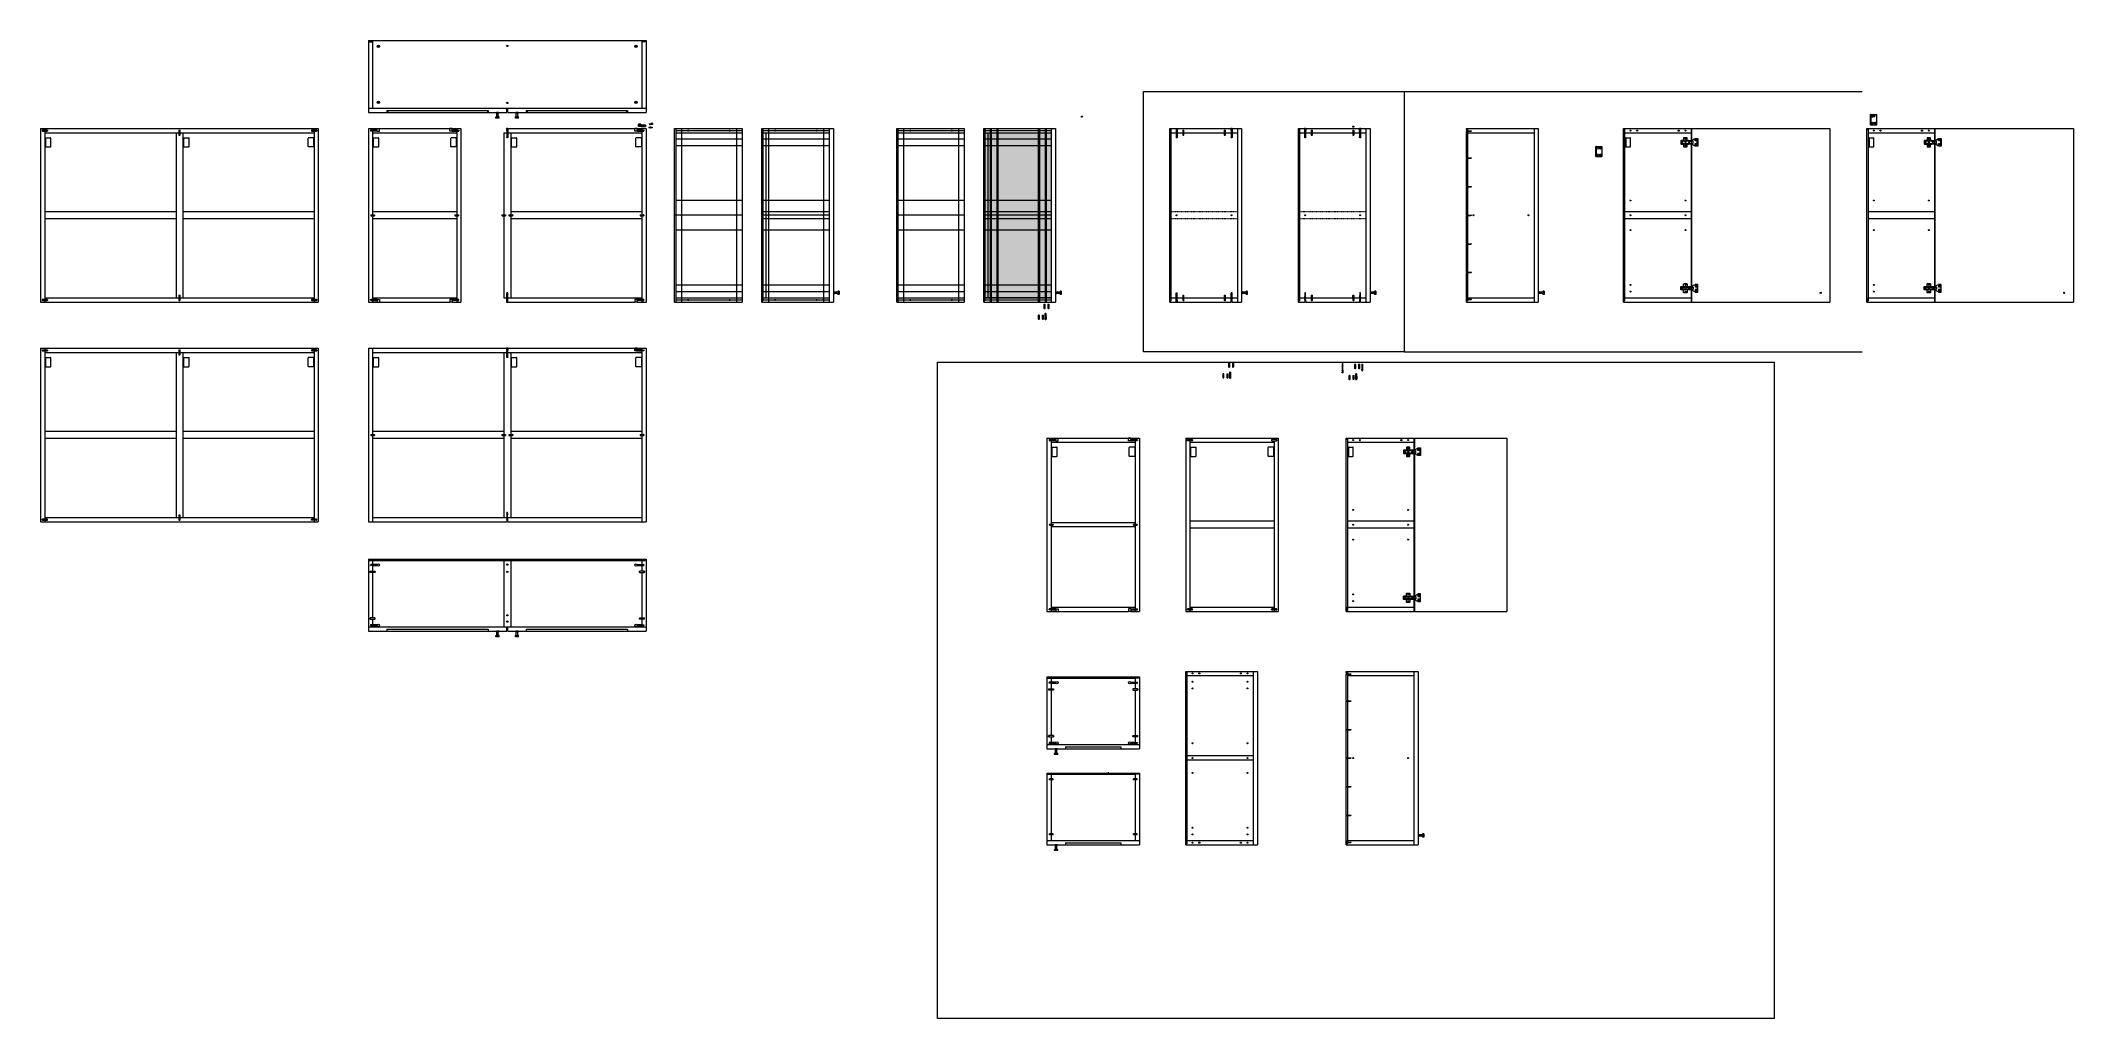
# Model space of a CAD drawing. Header units: centimetres. Extents: x -752 to 647, y -388 to 607.
# Drawn here: x -645 to 234, y -388 to 35 of the extents above; entities that cross this region are included whole.
import ezdxf

# ---------------------------------------------------------------- set-up
doc = ezdxf.new("R2010")
doc.units = ezdxf.units.CM
doc.header["$MEASUREMENT"] = 0
doc.linetypes.add('Linee Nascoste 2', pattern=[0.015, 0.01, -0.005])
for name, color, linetype, lineweight in [('0_Num_Penna__6', 6, 'Continuous', 18), ('0_Num_Penna__7', 7, 'Continuous', 18), ('A-FURN_Num_Penna__251_Num_Penna__251_Num_Penna__2_Num_Penna__251_Num_Penna__251_Num_Penna__251_Num_Penna__251_Num_Penna__251_Num_Penna__251_Num_Penna__251_Num_Penna__251_Num_Penna__3_Num_Penna__3_Num_Penna__3_Num_Penna__3', 3, 'Continuous', 18), ('A-FURN_Num_Penna__252_Num_Penna__252_Num_Penna__3_Num_Penna__252_Num_Penna__252_Num_Penna__252_Num_Penna__252_Num_Penna__252_Num_Penna__252_Num_Penna__252_Num_Penna__252_Num_Penna__252_Num_Penna__252_Num_Penna__252_Num_Penna__2', 2, 'Continuous', 18), ('A-FURN_Num_Penna__252_Num_Penna__252_Num_Penna__3_Num_Penna__252_Num_Penna__252_Num_Penna__252_Num_Penna__252_Num_Penna__252_Num_Penna__252_Num_Penna__252_Num_Penna__252_Num_Penna__252_Num_Penna__252_Num_Penna__252_Num_Penna__23', 23, 'Continuous', 18), ('A-FURN_Num_Penna__252_Num_Penna__252_Num_Penna__3_Num_Penna__252_Num_Penna__252_Num_Penna__252_Num_Penna__252_Num_Penna__252_Num_Penna__252_Num_Penna__252_Num_Penna__252_Num_Penna__252_Num_Penna__252_Num_Penna__252_Num_Penna__240', 240, 'Continuous', 18), ('A-FURN_Num_Penna__252_Num_Penna__252_Num_Penna__3_Num_Penna__252_Num_Penna__252_Num_Penna__252_Num_Penna__252_Num_Penna__252_Num_Penna__252_Num_Penna__252_Num_Penna__252_Num_Penna__252_Num_Penna__252_Num_Penna__252_Num_Penna__3', 3, 'Continuous', 18), ('A-FURN_Num_Penna__252_Num_Penna__252_Num_Penna__3_Num_Penna__252_Num_Penna__252_Num_Penna__252_Num_Penna__252_Num_Penna__252_Num_Penna__252_Num_Penna__252_Num_Penna__252_Num_Penna__252_Num_Penna__252_Num_Penna__252_Num_Penna__5', 5, 'Continuous', 18), ('A-FURN_Num_Penna__252_Num_Penna__252_Num_Penna__3_Num_Penna__252_Num_Penna__252_Num_Penna__252_Num_Penna__252_Num_Penna__252_Num_Penna__252_Num_Penna__252_Num_Penna__252_Num_Penna__252_Num_Penna__252_Num_Penna__252_Num_Penna__6', 6, 'Continuous', 18), ('A-FURN_Num_Penna__252_Num_Penna__252_Num_Penna__3_Num_Penna__252_Num_Penna__252_Num_Penna__252_Num_Penna__252_Num_Penna__252_Num_Penna__252_Num_Penna__252_Num_Penna__252_Num_Penna__252_Num_Penna__252_Num_Penna__252_Num_Penna__7', 7, 'Continuous', 18), ('A-FURN_Num_Penna__252_Num_Penna__252_Num_Penna__3_Num_Penna__252_Num_Penna__252_Num_Penna__252_Num_Penna__252_Num_Penna__252_Num_Penna__252_Num_Penna__252_Num_Penna__252_Num_Penna__252_Num_Penna__252_Num_Penna__6_Num_Penna__6', 6, 'Continuous', 18), ('A-SECT-PATT_Num_Penna__6_Num_Penna__6_Num_Penna__6_Num_Penna__6_Num_Penna__6_Num_Penna__6_Num_Penna__6_Num_Penna__6_Num_Penna__6_Num_Penna__6_Num_Penna__6_Num_Penna__3_Num_Penna__3_Num_Penna__3', 3, 'Continuous', 18), ('A-SECT-PATT_Num_Penna__6_Num_Penna__6_Num_Penna__6_Num_Penna__6_Num_Penna__6_Num_Penna__6_Num_Penna__6_Num_Penna__6_Num_Penna__6_Num_Penna__6_Num_Penna__6_Num_Penna__6_Num_Penna__6_Num_Penna__2', 2, 'Continuous', 18), ('A-SECT-PATT_Num_Penna__6_Num_Penna__6_Num_Penna__6_Num_Penna__6_Num_Penna__6_Num_Penna__6_Num_Penna__6_Num_Penna__6_Num_Penna__6_Num_Penna__6_Num_Penna__6_Num_Penna__6_Num_Penna__6_Num_Penna__6', 6, 'Continuous', 18), ('A-SECT-PATT_Num_Penna__6_Num_Penna__6_Num_Penna__6_Num_Penna__6_Num_Penna__6_Num_Penna__6_Num_Penna__6_Num_Penna__6_Num_Penna__6_Num_Penna__6_Num_Penna__6_Num_Penna__6_Num_Penna__6_Num_Penna__9', 9, 'Continuous', 18), ('filatura_Num_Penna__8', 8, 'Continuous', 18), ('INFO_Num_Penna__2_Num_Penna__2_Num_Penna__2_Num_Penna__2_Num_Penna__5', 5, 'Continuous', 18), ('PDF _Geometria_Num_Penna__5', 5, 'Continuous', 18), ('PDF _Geometria_Num_Penna__7', 7, 'Continuous', 18), ('PDF10_Geometry_Num_Penna__7_Num_Penna__7_Num_Penna__7_Num_Penna__7_Num_Penna__7_Num_Penna__7_Num_Penna__7_Num_Penna__6', 6, 'Continuous', 18), ('PDF10_Solid Fills_Num_Penna__5_Num_Penna__5_Num_Penna__5_Num_Penna__5_Num_Penna__5_Num_Penna__5_Num_Penna__5_Num_Penna__5', 5, 'Continuous', 18), ('PDF10_Solid Fills_Num_Penna__5_Num_Penna__5_Num_Penna__5_Num_Penna__5_Num_Penna__5_Num_Penna__5_Num_Penna__5_Num_Penna__6', 6, 'Continuous', 18), ('PDF16_Geometry_Num_Penna__5_Num_Penna__5_Num_Penna__5_Num_Penna__5_Num_Penna__5_Num_Penna__5_Num_Penna__5_Num_Penna__5_Num_Penna__5_Num_Penna__5_Num_Penna__5_Num_Penna__5_Num_Penna__5_Num_Penna__5', 5, 'Continuous', 18), ('PDF16_Geometry_Num_Penna__6_Num_Penna__6_Num_Penna__3_Num_Penna__3_Num_Penna__3_Num_Penna__3_Num_Penna__3_Num_Penna__3_Num_Penna__3_Num_Penna__3_Num_Penna__3_Num_Penna__3_Num_Penna__3_Num_Penna__3', 3, 'Continuous', 18), ('PDF16_Geometry_Num_Penna__6_Num_Penna__6_Num_Penna__6_Num_Penna__3_Num_Penna__3_Num_Penna__3_Num_Penna__3_Num_Penna__3_Num_Penna__9_Num_Penna__9_Num_Penna__9_Num_Penna__9_Num_Penna__9_Num_Penna__9', 9, 'Continuous', 18), ('PDF16_Geometry_Num_Penna__6_Num_Penna__6_Num_Penna__6_Num_Penna__6_Num_Penna__6_Num_Penna__6_Num_Penna__6_Num_Penna__6_Num_Penna__6_Num_Penna__6_Num_Penna__6_Num_Penna__6_Num_Penna__6_Num_Penna__5', 5, 'Continuous', 18), ('PDF16_Geometry_Num_Penna__6_Num_Penna__6_Num_Penna__6_Num_Penna__6_Num_Penna__6_Num_Penna__6_Num_Penna__6_Num_Penna__6_Num_Penna__6_Num_Penna__6_Num_Penna__6_Num_Penna__6_Num_Penna__6_Num_Penna__6', 6, 'Continuous', 18), ('PDF22_Geometry_Num_Penna__1_Num_Penna__255_Num_Penna__255_Num_Penna__255_Num_Penna__50', 2, 'Continuous', 18), ('PDF22_Geometry_Num_Penna__1_Num_Penna__255_Num_Penna__255_Num_Penna__255_Num_Penna__6', 6, 'Continuous', 18), ('PDF22_Geometry_Num_Penna__1_Num_Penna__255_Num_Penna__3_Num_Penna__3_Num_Penna__3', 3, 'Continuous', 18), ('PDF22_Geometry_Num_Penna__1_Num_Penna__255_Num_Penna__3_Num_Penna__3_Num_Penna__5', 5, 'Continuous', 18), ('PDF22_Geometry_Num_Penna__1_Num_Penna__255_Num_Penna__3_Num_Penna__3_Num_Penna__6', 6, 'Continuous', 18), ('PDF22_Geometry_Num_Penna__1_Num_Penna__255_Num_Penna__5_Num_Penna__5_Num_Penna__5', 5, 'Continuous', 18), ('PDF22_Geometry_Num_Penna__1_Num_Penna__255_Num_Penna__5_Num_Penna__5_Num_Penna__6', 6, 'Continuous', 18), ('PDF2_Geometry_Num_Penna__7_Num_Penna__7_Num_Penna__7_Num_Penna__7_Num_Penna__7_Num_Penna__7_Num_Penna__7_Num_Penna__5', 5, 'Continuous', 18), ('PDF2_Geometry_Num_Penna__7_Num_Penna__7_Num_Penna__7_Num_Penna__7_Num_Penna__7_Num_Penna__7_Num_Penna__7_Num_Penna__6', 6, 'Continuous', 18), ('PDF2_Geometry_Num_Penna__7_Num_Penna__7_Num_Penna__7_Num_Penna__7_Num_Penna__7_Num_Penna__7_Num_Penna__7_Num_Penna__7', 7, 'Continuous', 18), ('PDF_Geometry_Num_Penna__7_Num_Penna__7_Num_Penna__3_Num_Penna__6_Num_Penna__6_Num_Penna__6_Num_Penna__6_Num_Penna__6_Num_Penna__6_Num_Penna__6_Num_Penna__6_Num_Penna__6_Num_Penna__6_Num_Penna__6', 6, 'Continuous', 18), ('VITE_Num_Penna__5', 5, 'Continuous', 18), ('VITE_Num_Penna__6', 6, 'Continuous', 18), ('VITE_Num_Penna__7', 7, 'Continuous', 18), ('viti_Num_Penna__5', 5, 'Continuous', 18), ('viti_Num_Penna__6', 6, 'Continuous', 18)]:
    doc.layers.add(name, color=color, linetype=linetype, lineweight=lineweight)

msp = doc.modelspace()

# ---------------------------------------------------------------- hatches: boundary and pattern name
at = {"layer": 'A-FURN_Num_Penna__252_Num_Penna__252_Num_Penna__3_Num_Penna__252_Num_Penna__252_Num_Penna__252_Num_Penna__252_Num_Penna__252_Num_Penna__252_Num_Penna__252_Num_Penna__252_Num_Penna__252_Num_Penna__252_Num_Penna__252_Num_Penna__23', "linetype": 'Continuous', "lineweight": 0, "true_color": 0xbdafac}
msp.add_hatch(color=253, dxfattribs=at).paths.add_polyline_path([(-236.46, -5.18), (-207.71, -5.18), (-207.71, -76.58), (-236.46, -76.58)])

# ---------------------------------------------------------------- linework, layer by layer
at = {"layer": '0_Num_Penna__6', "color": 6, "linetype": 'Continuous', "lineweight": 18}
for p, q in [((-643.74, -4.03), (-643.84, -4.13)), ((-643.84, -4.13), (-643.84, -4.43)), ((-643.74, -4.53), (-643.84, -4.43)), ((-641.74, -4.03), (-641.64, -4.13)), ((-641.74, -4.53), (-641.64, -4.43)), ((-641.64, -4.13), (-641.64, -4.43)), ((-584.79, -4.18), (-584.69, -4.08)), ((-584.79, -6.18), (-584.69, -6.28)), ((-584.69, -4.08), (-584.39, -4.08)), ((-584.69, -6.28), (-584.39, -6.28)), ((-584.29, -4.18), (-584.39, -4.08)), ((-584.29, -6.18), (-584.39, -6.28)), ((-527.34, -4.03), (-527.44, -4.13)), ((-527.44, -4.13), (-527.44, -4.43)), ((-527.34, -4.53), (-527.44, -4.43)), ((-525.34, -4.03), (-525.24, -4.13)), ((-525.34, -4.53), (-525.24, -4.43)), ((-525.24, -4.13), (-525.24, -4.43)), ((-501.06, -4.05), (-499.06, -4.05)), ((-499.06, -4.05), (-499.06, -3.38)), ((-499.06, -4.54), (-499.06, -4.51)), ((-499.06, -4.54), (-498.06, -4.54)), ((-498.06, -4.54), (-498.06, -3.38)), ((-467.66, -4.54), (-467.66, -3.38)), ((-466.66, -4.54), (-467.66, -4.54)), ((-466.66, -4.05), (-466.66, -3.38)), ((-464.66, -4.05), (-466.66, -4.05)), ((-466.66, -4.54), (-466.66, -4.51)), ((-387.66, -4.54), (-387.66, -3.38)), ((-386.66, -4.54), (-387.66, -4.54)), ((-386.66, -4.05), (-386.66, -3.38)), ((-384.66, -4.05), (-386.66, -4.05)), ((-386.66, -4.54), (-386.66, -4.51)), ((-386.16, -1.95), (-386.16, -1.51)), ((-386.16, -2.47), (-386.16, -1.95)), ((-385.16, -2.47), (-386.16, -2.47)), ((-385.16, -1.51), (-385.16, -1.98)), ((-383.16, -1.98), (-385.16, -1.98)), ((-150.9, -4.18), (-150.8, -4.08)), ((-150.9, -6.18), (-150.8, -6.28)), ((-150.8, -4.08), (-150.5, -4.08)), ((-150.8, -6.28), (-150.5, -6.28)), ((-150.4, -4.18), (-150.5, -4.08)), ((-150.4, -6.18), (-150.5, -6.28)), ((-132.95, -4.18), (-132.85, -4.08)), ((-132.95, -6.18), (-132.85, -6.28)), ((-132.85, -4.08), (-132.55, -4.08)), ((-132.85, -6.28), (-132.55, -6.28)), ((-132.45, -4.18), (-132.55, -4.08)), ((-132.45, -6.18), (-132.55, -6.28)), ((-95.35, -4.18), (-95.25, -4.08)), ((-95.35, -6.18), (-95.25, -6.28)), ((-95.25, -4.08), (-94.95, -4.08)), ((-95.25, -6.28), (-94.95, -6.28)), ((-94.85, -4.18), (-94.95, -4.08)), ((-94.85, -6.18), (-94.95, -6.28)), ((-77.4, -4.18), (-77.3, -4.08)), ((-77.4, -6.18), (-77.3, -6.28)), ((-77.3, -4.08), (-77, -4.08)), ((-77.3, -6.28), (-77, -6.28)), ((-76.9, -4.18), (-77, -4.08)), ((-76.9, -6.18), (-77, -6.28)), ((-643.74, -77.23), (-643.84, -77.33)), ((-643.84, -77.33), (-643.84, -77.63)), ((-643.74, -77.73), (-643.84, -77.63)), ((-641.74, -77.23), (-641.64, -77.33)), ((-641.74, -77.73), (-641.64, -77.63)), ((-641.64, -77.33), (-641.64, -77.63)), ((-584.79, -75.58), (-584.69, -75.48)), ((-584.79, -77.58), (-584.69, -77.68)), ((-584.69, -75.48), (-584.39, -75.48)), ((-584.69, -77.68), (-584.39, -77.68)), ((-584.29, -75.58), (-584.39, -75.48)), ((-584.29, -77.58), (-584.39, -77.68)), ((-527.34, -77.23), (-527.44, -77.33)), ((-527.44, -77.33), (-527.44, -77.63)), ((-527.34, -77.73), (-527.44, -77.63)), ((-525.34, -77.23), (-525.24, -77.33)), ((-525.34, -77.73), (-525.24, -77.63)), ((-525.24, -77.33), (-525.24, -77.63)), ((-501.06, -77.71), (-499.06, -77.71)), ((-499.06, -77.22), (-498.06, -77.22)), ((-499.06, -77.22), (-499.06, -77.25)), ((-499.06, -77.71), (-499.06, -78.38)), ((-498.06, -77.22), (-498.06, -78.38)), ((-466.66, -77.22), (-467.66, -77.22)), ((-467.66, -77.22), (-467.66, -78.38)), ((-466.66, -77.22), (-466.66, -77.25)), ((-464.66, -77.71), (-466.66, -77.71)), ((-466.66, -77.71), (-466.66, -78.38)), ((-386.66, -77.22), (-387.66, -77.22)), ((-387.66, -77.22), (-387.66, -78.38)), ((-386.66, -77.22), (-386.66, -77.25)), ((-384.66, -77.71), (-386.66, -77.71)), ((-386.66, -77.71), (-386.66, -78.38)), ((-150.9, -75.58), (-150.8, -75.48)), ((-150.9, -77.58), (-150.8, -77.68)), ((-150.8, -75.48), (-150.5, -75.48)), ((-150.8, -77.68), (-150.5, -77.68)), ((-150.4, -75.58), (-150.5, -75.48)), ((-150.4, -77.58), (-150.5, -77.68)), ((-132.95, -75.58), (-132.85, -75.48)), ((-132.95, -77.58), (-132.85, -77.68)), ((-132.85, -75.48), (-132.55, -75.48)), ((-132.85, -77.68), (-132.55, -77.68)), ((-132.45, -75.58), (-132.55, -75.48)), ((-132.45, -77.58), (-132.55, -77.68)), ((-95.35, -75.58), (-95.25, -75.48)), ((-95.35, -77.58), (-95.25, -77.68)), ((-95.25, -75.48), (-94.95, -75.48)), ((-95.25, -77.68), (-94.95, -77.68)), ((-94.85, -75.58), (-94.95, -75.48)), ((-94.85, -77.58), (-94.95, -77.68)), ((-77.4, -75.58), (-77.3, -75.48)), ((-77.4, -77.58), (-77.3, -77.68)), ((-77.3, -75.48), (-77, -75.48)), ((-77.3, -77.68), (-77, -77.68)), ((-76.9, -75.58), (-77, -75.48)), ((-76.9, -77.58), (-77, -77.68)), ((-643.74, -99.03), (-643.84, -99.13)), ((-643.84, -99.13), (-643.84, -99.43)), ((-643.74, -99.53), (-643.84, -99.43)), ((-641.74, -99.03), (-641.64, -99.13)), ((-641.74, -99.53), (-641.64, -99.43)), ((-641.64, -99.13), (-641.64, -99.43)), ((-584.79, -99.18), (-584.69, -99.08)), ((-584.79, -101.18), (-584.69, -101.28)), ((-584.69, -99.08), (-584.39, -99.08)), ((-584.69, -101.28), (-584.39, -101.28)), ((-584.29, -99.18), (-584.39, -99.08)), ((-584.29, -101.18), (-584.39, -101.28)), ((-527.34, -99.03), (-527.44, -99.13)), ((-527.44, -99.13), (-527.44, -99.43)), ((-527.34, -99.53), (-527.44, -99.43)), ((-525.34, -99.03), (-525.24, -99.13)), ((-525.34, -99.53), (-525.24, -99.43)), ((-525.24, -99.13), (-525.24, -99.43)), ((-387.66, -99.54), (-387.66, -98.38)), ((-386.66, -99.54), (-387.66, -99.54)), ((-386.66, -99.54), (-386.66, -98.38)), ((-384.66, -99.05), (-386.66, -99.05)), ((-207.81, -137.84), (-205.81, -137.84)), ((-205.81, -137.84), (-205.81, -137.17)), ((-205.81, -138.33), (-205.81, -138.3)), ((-205.81, -138.33), (-204.81, -138.33)), ((-204.81, -138.33), (-204.81, -137.17)), ((-174.41, -138.33), (-174.41, -137.17)), ((-173.41, -138.33), (-174.41, -138.33)), ((-173.41, -137.84), (-173.41, -137.17)), ((-171.41, -137.84), (-173.41, -137.84)), ((-173.41, -138.33), (-173.41, -138.3)), ((-148.81, -137.82), (-148.91, -137.92)), ((-148.91, -137.92), (-148.91, -138.22)), ((-148.81, -138.32), (-148.91, -138.22)), ((-146.81, -137.82), (-146.71, -137.92)), ((-146.81, -138.32), (-146.71, -138.22)), ((-146.71, -137.92), (-146.71, -138.22)), ((-112.41, -137.82), (-112.51, -137.92)), ((-112.51, -137.92), (-112.51, -138.22)), ((-112.41, -138.32), (-112.51, -138.22)), ((-110.41, -137.82), (-110.31, -137.92)), ((-110.41, -138.32), (-110.31, -138.22)), ((-110.31, -137.92), (-110.31, -138.22)), ((-643.74, -172.23), (-643.84, -172.33)), ((-643.84, -172.63), (-643.84, -172.33)), ((-643.74, -172.73), (-643.84, -172.63)), ((-641.74, -172.23), (-641.64, -172.33)), ((-641.74, -172.73), (-641.64, -172.63)), ((-641.64, -172.63), (-641.64, -172.33)), ((-584.79, -170.58), (-584.69, -170.48)), ((-584.79, -172.58), (-584.69, -172.68)), ((-584.69, -170.48), (-584.39, -170.48)), ((-584.69, -172.68), (-584.39, -172.68)), ((-584.29, -170.58), (-584.39, -170.48)), ((-584.29, -172.58), (-584.39, -172.68)), ((-527.34, -172.23), (-527.44, -172.33)), ((-527.44, -172.63), (-527.44, -172.33)), ((-527.34, -172.73), (-527.44, -172.63)), ((-525.34, -172.23), (-525.24, -172.33)), ((-525.34, -172.73), (-525.24, -172.63)), ((-525.24, -172.63), (-525.24, -172.33)), ((-501.06, -192.33), (-499, -192.33)), ((-384.66, -192.33), (-386.71, -192.33)), ((-502.06, -194.76), (-502.16, -194.86)), ((-502.16, -194.86), (-502.16, -195.16)), ((-502.06, -195.26), (-502.16, -195.16)), ((-500.06, -194.76), (-499.96, -194.86)), ((-500.06, -195.26), (-499.96, -195.16)), ((-499.96, -194.86), (-499.96, -195.16)), ((-385.66, -194.76), (-385.76, -194.86)), ((-385.76, -194.86), (-385.76, -195.16)), ((-385.66, -195.26), (-385.76, -195.16)), ((-383.66, -194.76), (-383.56, -194.86)), ((-383.66, -195.26), (-383.56, -195.16)), ((-383.56, -194.86), (-383.56, -195.16)), ((-502.06, -214.95), (-502.16, -215.05)), ((-502.16, -215.35), (-502.16, -215.05)), ((-502.06, -215.45), (-502.16, -215.35)), ((-501.06, -217.88), (-499, -217.88)), ((-500.06, -214.95), (-499.96, -215.05)), ((-500.06, -215.45), (-499.96, -215.35)), ((-499.96, -215.35), (-499.96, -215.05)), ((-384.66, -217.88), (-386.71, -217.88)), ((-385.66, -214.95), (-385.76, -215.05)), ((-385.76, -215.35), (-385.76, -215.05)), ((-385.66, -215.45), (-385.76, -215.35)), ((-383.66, -214.95), (-383.56, -215.05)), ((-383.66, -215.45), (-383.56, -215.35)), ((-383.56, -215.35), (-383.56, -215.05)), ((-207.81, -211.5), (-205.81, -211.5)), ((-205.81, -211.02), (-204.81, -211.02)), ((-205.81, -211.02), (-205.81, -211.04)), ((-205.81, -211.5), (-205.81, -212.17)), ((-204.81, -211.02), (-204.81, -212.17)), ((-173.41, -211.02), (-174.41, -211.02)), ((-174.41, -211.02), (-174.41, -212.17)), ((-173.41, -211.02), (-173.41, -211.04)), ((-171.41, -211.5), (-173.41, -211.5)), ((-173.41, -211.5), (-173.41, -212.17)), ((-148.81, -211.02), (-148.91, -211.12)), ((-148.91, -211.42), (-148.91, -211.12)), ((-148.81, -211.52), (-148.91, -211.42)), ((-146.81, -211.02), (-146.71, -211.12)), ((-146.81, -211.52), (-146.71, -211.42)), ((-146.71, -211.42), (-146.71, -211.12)), ((-112.41, -211.02), (-112.51, -211.12)), ((-112.51, -211.42), (-112.51, -211.12)), ((-112.41, -211.52), (-112.51, -211.42)), ((-110.41, -211.02), (-110.31, -211.12)), ((-110.41, -211.52), (-110.31, -211.42)), ((-110.31, -211.42), (-110.31, -211.12)), ((-208.81, -245.63), (-208.91, -245.73)), ((-208.91, -245.73), (-208.91, -246.03)), ((-207.81, -243.21), (-205.75, -243.21)), ((-206.81, -245.63), (-206.71, -245.73)), ((-206.71, -245.73), (-206.71, -246.03)), ((-171.41, -243.21), (-173.46, -243.21)), ((-172.41, -245.63), (-172.51, -245.73)), ((-172.51, -245.73), (-172.51, -246.03)), ((-170.41, -245.63), (-170.31, -245.73)), ((-170.31, -245.73), (-170.31, -246.03)), ((-208.81, -246.13), (-208.91, -246.03)), ((-206.81, -246.13), (-206.71, -246.03)), ((-172.41, -246.13), (-172.51, -246.03)), ((-170.41, -246.13), (-170.31, -246.03)), ((-208.81, -265.83), (-208.91, -265.93)), ((-208.91, -266.23), (-208.91, -265.93)), ((-208.81, -266.33), (-208.91, -266.23)), ((-207.81, -268.75), (-205.75, -268.75)), ((-206.81, -265.83), (-206.71, -265.93)), ((-206.81, -266.33), (-206.71, -266.23)), ((-206.71, -266.23), (-206.71, -265.93)), ((-171.41, -268.75), (-173.46, -268.75)), ((-172.41, -265.83), (-172.51, -265.93)), ((-172.51, -266.23), (-172.51, -265.93)), ((-172.41, -266.33), (-172.51, -266.23)), ((-170.41, -265.83), (-170.31, -265.93)), ((-170.41, -266.33), (-170.31, -266.23)), ((-170.31, -266.23), (-170.31, -265.93))]:
    msp.add_line(p, q, dxfattribs=at)
at = {"layer": '0_Num_Penna__7', "color": 7, "linetype": 'Continuous', "lineweight": 18}
for p, q in [((-213.36, -75.78), (-213.26, -75.68)), ((-213.36, -77.38), (-213.26, -77.48)), ((-213.26, -75.68), (-212.96, -75.68)), ((-213.26, -77.48), (-212.96, -77.48)), ((-212.86, -75.78), (-212.96, -75.68)), ((-212.86, -77.38), (-212.96, -77.48)), ((-211.62, -84.19), (-211.52, -84.09)), ((-211.62, -85.67), (-211.52, -85.77)), ((-211.52, -84.09), (-211.22, -84.09)), ((-211.52, -85.77), (-211.22, -85.77)), ((-211.12, -84.19), (-211.22, -84.09)), ((-211.12, -85.67), (-211.22, -85.77)), ((-210.92, -79.41), (-210.82, -79.31)), ((-210.92, -81.01), (-210.82, -81.11)), ((-210.82, -79.31), (-210.52, -79.31)), ((-210.82, -81.11), (-210.52, -81.11)), ((-210.42, -79.41), (-210.52, -79.31)), ((-210.42, -81.01), (-210.52, -81.11)), ((-210.49, -83.47), (-210.39, -83.37)), ((-210.49, -83.47), (-210.49, -85.77)), ((-210.49, -85.77), (-210.39, -85.87)), ((-210.09, -83.37), (-210.39, -83.37)), ((-210.39, -85.67), (-210.39, -85.37)), ((-210.39, -85.87), (-210.09, -85.87)), ((-210.09, -83.37), (-209.99, -83.47)), ((-209.99, -85.77), (-210.09, -85.87)), ((-209.99, -84.37), (-209.99, -83.47)), ((-209.99, -84.37), (-209.99, -85.77)), ((-131.14, -104.8), (-131.04, -104.7)), ((-131.04, -104.7), (-130.74, -104.7)), ((-130.64, -104.8), (-130.74, -104.7)), ((-76.64, -105.44), (-76.54, -105.34)), ((-76.54, -105.34), (-76.24, -105.34)), ((-76.14, -105.44), (-76.24, -105.34)), ((-131.84, -109.58), (-131.74, -109.48)), ((-131.84, -111.06), (-131.74, -111.16)), ((-131.74, -109.48), (-131.44, -109.48)), ((-131.74, -111.16), (-131.44, -111.16)), ((-131.34, -109.58), (-131.44, -109.48)), ((-131.34, -111.06), (-131.44, -111.16)), ((-131.14, -106.4), (-131.04, -106.5)), ((-131.04, -106.5), (-130.74, -106.5)), ((-130.64, -106.4), (-130.74, -106.5)), ((-130.72, -108.86), (-130.62, -108.76)), ((-130.72, -108.86), (-130.72, -111.16)), ((-130.72, -111.16), (-130.62, -111.26)), ((-130.32, -108.76), (-130.62, -108.76)), ((-130.62, -111.06), (-130.62, -110.76)), ((-130.62, -111.26), (-130.32, -111.26)), ((-130.32, -108.76), (-130.22, -108.86)), ((-130.22, -111.16), (-130.32, -111.26)), ((-130.22, -109.76), (-130.22, -108.86)), ((-130.22, -109.76), (-130.22, -111.16)), ((-77.34, -110.22), (-77.24, -110.12)), ((-77.34, -111.7), (-77.24, -111.8)), ((-77.24, -110.12), (-76.94, -110.12)), ((-77.24, -111.8), (-76.94, -111.8)), ((-76.84, -110.22), (-76.94, -110.12)), ((-76.84, -111.7), (-76.94, -111.8)), ((-76.64, -107.04), (-76.54, -107.14)), ((-76.54, -107.14), (-76.24, -107.14)), ((-76.14, -107.04), (-76.24, -107.14)), ((-76.22, -109.5), (-76.12, -109.4)), ((-76.22, -109.5), (-76.22, -111.8)), ((-76.22, -111.8), (-76.12, -111.9)), ((-75.82, -109.4), (-76.12, -109.4)), ((-76.12, -111.7), (-76.12, -111.4)), ((-76.12, -111.9), (-75.82, -111.9)), ((-75.82, -109.4), (-75.72, -109.5)), ((-75.72, -111.8), (-75.82, -111.9)), ((-75.72, -110.4), (-75.72, -109.5)), ((-75.72, -110.4), (-75.72, -111.8))]:
    msp.add_line(p, q, dxfattribs=at)
at = {"layer": 'A-FURN_Num_Penna__251_Num_Penna__251_Num_Penna__2_Num_Penna__251_Num_Penna__251_Num_Penna__251_Num_Penna__251_Num_Penna__251_Num_Penna__251_Num_Penna__251_Num_Penna__251_Num_Penna__3_Num_Penna__3_Num_Penna__3_Num_Penna__3', "color": 3, "linetype": 'Continuous', "lineweight": 18}
for p, q in [((-494.86, 3.62), (-494.46, 3.62)), ((-451.46, 3.62), (-451.06, 3.62)), ((-434.66, 3.62), (-434.26, 3.62)), ((-391.26, 3.62), (-390.86, 3.62))]:
    msp.add_line(p, q, dxfattribs=at)
at = {"layer": 'A-FURN_Num_Penna__252_Num_Penna__252_Num_Penna__3_Num_Penna__252_Num_Penna__252_Num_Penna__252_Num_Penna__252_Num_Penna__252_Num_Penna__252_Num_Penna__252_Num_Penna__252_Num_Penna__252_Num_Penna__252_Num_Penna__252_Num_Penna__2', "color": 2, "linetype": 'Continuous', "lineweight": 18, "flags": 128}
msp.add_lwpolyline([(-236.46, -5.18), (-207.71, -5.18), (-207.71, -76.58), (-236.46, -76.58)], close=True, dxfattribs=at)
at = {"layer": 'A-FURN_Num_Penna__252_Num_Penna__252_Num_Penna__3_Num_Penna__252_Num_Penna__252_Num_Penna__252_Num_Penna__252_Num_Penna__252_Num_Penna__252_Num_Penna__252_Num_Penna__252_Num_Penna__252_Num_Penna__252_Num_Penna__252_Num_Penna__240', "color": 240, "linetype": 'Continuous', "lineweight": 18}
for p, q in [((-167.85, 12.69), (-55.2, 12.69)), ((-167.85, -99.96), (-167.85, 12.69)), ((-55.2, 12.69), (-55.2, -99.96)), ((-55.2, 12.69), (142.81, 12.69)), ((-55.2, -99.96), (-167.85, -99.96)), ((-55.2, -99.96), (142.81, -99.96))]:
    msp.add_line(p, q, dxfattribs=at)
at = {"layer": 'A-FURN_Num_Penna__252_Num_Penna__252_Num_Penna__3_Num_Penna__252_Num_Penna__252_Num_Penna__252_Num_Penna__252_Num_Penna__252_Num_Penna__252_Num_Penna__252_Num_Penna__252_Num_Penna__252_Num_Penna__252_Num_Penna__252_Num_Penna__3', "color": 3, "linetype": 'Continuous', "lineweight": 18}
for p, q in [((-442.56, -4.08), (-443.16, -4.08)), ((-442.56, -4.48), (-443.16, -4.48)), ((-213.26, -77.48), (-212.96, -77.48)), ((-210.82, -81.11), (-210.52, -81.11)), ((-131.04, -106.5), (-130.74, -106.5)), ((-76.54, -107.14), (-76.24, -107.14))]:
    msp.add_line(p, q, dxfattribs=at)
at = {"layer": 'A-FURN_Num_Penna__252_Num_Penna__252_Num_Penna__3_Num_Penna__252_Num_Penna__252_Num_Penna__252_Num_Penna__252_Num_Penna__252_Num_Penna__252_Num_Penna__252_Num_Penna__252_Num_Penna__252_Num_Penna__252_Num_Penna__252_Num_Penna__5', "color": 5, "linetype": 'Continuous', "lineweight": 18}
for p, q in [((-501.06, -4.08), (-501.06, -4.15)), ((-501.06, -4.41), (-501.06, -4.48)), ((-464.66, -4.08), (-464.66, -4.15)), ((-464.66, -4.41), (-464.66, -4.48)), ((-442.56, -3.38), (-443.16, -3.38)), ((-442.65, -3.5), (-443.06, -3.5)), ((-442.65, -4.22), (-443.06, -4.22)), ((-442.99, -4.42), (-442.99, -7.31)), ((-442.73, -7.31), (-442.99, -7.31)), ((-442.73, -7.31), (-442.73, -4.42)), ((-385, -2.08), (-385, -2.34)), ((-384.66, -4.08), (-384.66, -4.15)), ((-384.66, -4.41), (-384.66, -4.48)), ((-383.32, -2.08), (-383.32, -2.34)), ((-381.57, -2.8), (-381.65, -3.06)), ((-381.54, -3.06), (-381.46, -2.8)), ((-381.43, -2.8), (-381.51, -3.06)), ((-381.33, -1.32), (-381.42, -1.58)), ((-381.41, -3.06), (-381.33, -2.8)), ((-381.3, -2.8), (-381.38, -3.06)), ((-381.31, -1.58), (-381.23, -1.32)), ((-381.2, -1.32), (-381.28, -1.58)), ((-381.27, -3.06), (-381.19, -2.8)), ((-381.16, -2.8), (-381.24, -3.06)), ((-381.17, -1.58), (-381.09, -1.32)), ((-381.06, -1.32), (-381.14, -1.58)), ((-381.14, -3.06), (-381.06, -2.8)), ((-381.03, -2.8), (-381.11, -3.06)), ((-381.04, -1.58), (-380.96, -1.32)), ((-380.93, -1.32), (-381.01, -1.58)), ((-381, -3.06), (-380.92, -2.8)), ((-380.89, -2.8), (-380.97, -3.06)), ((-380.9, -1.58), (-380.82, -1.32)), ((-380.79, -1.32), (-380.87, -1.58)), ((-380.87, -3.06), (-380.79, -2.8)), ((-380.76, -2.8), (-380.84, -3.06)), ((-380.77, -1.58), (-380.69, -1.32)), ((-380.66, -1.32), (-380.74, -1.58)), ((-380.73, -3.06), (-380.65, -2.8)), ((-380.62, -2.8), (-380.7, -3.06)), ((-380.63, -1.58), (-380.55, -1.32)), ((-380.52, -1.32), (-380.6, -1.58)), ((-380.6, -3.06), (-380.52, -2.8)), ((-380.49, -2.8), (-380.57, -3.06)), ((-380.5, -1.58), (-380.42, -1.32)), ((-380.39, -1.32), (-380.47, -1.58)), ((-380.46, -3.06), (-380.38, -2.8)), ((-380.35, -2.8), (-380.43, -3.06)), ((-380.36, -1.58), (-380.28, -1.32)), ((-380.25, -1.32), (-380.33, -1.58)), ((-380.23, -1.58), (-380.15, -1.32)), ((-380.12, -1.32), (-380.2, -1.58)), ((-153.85, -3.38), (-153.25, -3.38)), ((-153.76, -3.5), (-153.34, -3.5)), ((-153.76, -4.22), (-153.34, -4.22)), ((-153.68, -7.31), (-153.68, -4.42)), ((-153.68, -7.31), (-153.42, -7.31)), ((-153.42, -4.42), (-153.42, -7.31)), ((-129.5, -3.38), (-130.1, -3.38)), ((-129.59, -3.5), (-130.01, -3.5)), ((-129.59, -4.22), (-130.01, -4.22)), ((-129.93, -4.42), (-129.93, -7.31)), ((-129.67, -7.31), (-129.93, -7.31)), ((-129.67, -7.31), (-129.67, -4.42)), ((-97.68, -3.38), (-98.28, -3.38)), ((-98.19, -3.5), (-97.78, -3.5)), ((-98.11, -4.22), (-98.19, -4.22)), ((-98.15, -4.34), (-97.85, -4.43)), ((-97.85, -4.46), (-98.14, -4.37)), ((-97.78, -4.22), (-98.11, -4.22)), ((-98.11, -4.48), (-97.85, -4.56)), ((-97.85, -4.59), (-98.11, -4.51)), ((-98.11, -4.62), (-97.85, -4.7)), ((-97.85, -4.73), (-98.11, -4.65)), ((-98.11, -4.75), (-97.85, -4.83)), ((-97.85, -4.86), (-98.11, -4.78)), ((-98.11, -4.89), (-97.85, -4.97)), ((-97.85, -5), (-98.11, -4.92)), ((-98.11, -5.02), (-97.85, -5.1)), ((-97.85, -5.13), (-98.11, -5.05)), ((-98.11, -5.16), (-97.85, -5.24)), ((-97.85, -5.27), (-98.11, -5.19)), ((-98.11, -5.29), (-97.85, -5.37)), ((-97.85, -5.4), (-98.11, -5.32)), ((-98.11, -5.43), (-97.85, -5.51)), ((-97.85, -5.54), (-98.11, -5.46)), ((-98.11, -5.56), (-97.85, -5.65)), ((-97.85, -5.67), (-98.11, -5.59)), ((-98.11, -5.7), (-97.85, -5.78)), ((-97.85, -5.81), (-98.11, -5.73)), ((-98.11, -5.84), (-97.85, -5.92)), ((-97.85, -5.94), (-98.11, -5.86)), ((-98.11, -5.97), (-97.85, -6.05)), ((-97.85, -6.08), (-98.11, -6)), ((-98.11, -6.11), (-97.85, -6.19)), ((-97.85, -6.21), (-98.11, -6.13)), ((-98.11, -6.24), (-97.85, -6.32)), ((-97.85, -6.35), (-98.11, -6.27)), ((-98.11, -6.38), (-97.85, -6.46)), ((-97.85, -6.49), (-98.11, -6.4)), ((-98.11, -6.51), (-97.85, -6.59)), ((-97.85, -6.62), (-98.11, -6.54)), ((-98.11, -6.65), (-97.85, -6.73)), ((-97.85, -6.76), (-98.11, -6.68)), ((-98.11, -6.78), (-97.85, -6.86)), ((-97.85, -6.89), (-98.11, -6.81)), ((-98.11, -6.92), (-97.85, -7)), ((-97.85, -7.03), (-98.11, -6.95)), ((-98.11, -7.05), (-97.85, -7.13)), ((-97.85, -7.16), (-98.11, -7.08)), ((-98.11, -7.19), (-97.85, -7.27)), ((-97.85, -7.3), (-98.11, -7.22)), ((-73.96, -3.38), (-74.56, -3.38)), ((-74.46, -3.5), (-74.05, -3.5)), ((-74.39, -4.22), (-74.46, -4.22)), ((-74.42, -4.34), (-74.13, -4.43)), ((-74.13, -4.46), (-74.41, -4.37)), ((-74.05, -4.22), (-74.39, -4.22)), ((-74.39, -4.48), (-74.13, -4.56)), ((-74.13, -4.59), (-74.39, -4.51)), ((-74.39, -4.62), (-74.13, -4.7)), ((-74.13, -4.73), (-74.39, -4.65)), ((-74.39, -4.75), (-74.13, -4.83)), ((-74.13, -4.86), (-74.39, -4.78)), ((-74.39, -4.89), (-74.13, -4.97)), ((-74.13, -5), (-74.39, -4.92)), ((-74.39, -5.02), (-74.13, -5.1)), ((-74.13, -5.13), (-74.39, -5.05)), ((-74.39, -5.16), (-74.13, -5.24)), ((-74.13, -5.27), (-74.39, -5.19)), ((-74.39, -5.29), (-74.13, -5.37)), ((-74.13, -5.4), (-74.39, -5.32)), ((-74.39, -5.43), (-74.13, -5.51)), ((-74.13, -5.54), (-74.39, -5.46)), ((-74.39, -5.56), (-74.13, -5.65)), ((-74.13, -5.67), (-74.39, -5.59)), ((-74.39, -5.7), (-74.13, -5.78)), ((-74.13, -5.81), (-74.39, -5.73)), ((-74.39, -5.84), (-74.13, -5.92)), ((-74.13, -5.94), (-74.39, -5.86)), ((-74.39, -5.97), (-74.13, -6.05)), ((-74.13, -6.08), (-74.39, -6)), ((-74.39, -6.11), (-74.13, -6.19)), ((-74.13, -6.21), (-74.39, -6.13)), ((-74.39, -6.24), (-74.13, -6.32)), ((-74.13, -6.35), (-74.39, -6.27)), ((-74.39, -6.38), (-74.13, -6.46)), ((-74.13, -6.49), (-74.39, -6.4)), ((-74.39, -6.51), (-74.13, -6.59)), ((-74.13, -6.62), (-74.39, -6.54)), ((-74.39, -6.65), (-74.13, -6.73)), ((-74.13, -6.76), (-74.39, -6.68)), ((-74.39, -6.78), (-74.13, -6.86)), ((-74.13, -6.89), (-74.39, -6.81)), ((-74.39, -6.92), (-74.13, -7)), ((-74.13, -7.03), (-74.39, -6.95)), ((-74.39, -7.05), (-74.13, -7.13)), ((-74.13, -7.16), (-74.39, -7.08)), ((-74.39, -7.19), (-74.13, -7.27)), ((-74.13, -7.3), (-74.39, -7.22)), ((-28.22, -4.36), (-28.22, -4.66)), ((-28.16, -4.41), (-28.16, -4.58)), ((-28.22, -16.03), (-28.22, -16.33)), ((-28.16, -16.11), (-28.16, -16.25)), ((68.82, -8.88), (68.82, -9.78)), ((171.32, -9.13), (171.72, -9.13)), ((171.32, -9.13), (171.32, -9.53)), ((171.32, -9.53), (171.72, -9.53)), ((171.72, -9.13), (171.72, -9.53)), ((174.02, -8.88), (174.02, -9.78)), ((-28.22, -28.38), (-28.22, -28.68)), ((-28.16, -28.46), (-28.16, -28.6)), ((-28.22, -40.73), (-28.22, -41.03)), ((-28.16, -40.81), (-28.16, -40.95)), ((-28.22, -53.08), (-28.22, -53.38)), ((-28.16, -53.16), (-28.16, -53.3)), ((-28.22, -65.43), (-28.22, -65.73)), ((-28.16, -65.51), (-28.16, -65.65)), ((-501.06, -77.35), (-501.06, -77.28)), ((-501.06, -77.68), (-501.06, -77.61)), ((-499.06, -78.38), (-498.06, -78.38)), ((-464.66, -77.35), (-464.66, -77.28)), ((-464.66, -77.68), (-464.66, -77.61)), ((-442.56, -78.38), (-443.16, -78.38)), ((-442.65, -77.54), (-443.06, -77.54)), ((-442.65, -78.26), (-443.06, -78.26)), ((-442.99, -77.34), (-442.99, -74.45)), ((-442.73, -74.45), (-442.99, -74.45)), ((-442.73, -74.45), (-442.73, -77.34)), ((-384.66, -77.35), (-384.66, -77.28)), ((-384.66, -77.68), (-384.66, -77.61)), ((-153.85, -78.38), (-153.25, -78.38)), ((-153.76, -77.54), (-153.34, -77.54)), ((-153.76, -78.26), (-153.34, -78.26)), ((-153.68, -74.45), (-153.68, -77.34)), ((-153.68, -74.45), (-153.42, -74.45)), ((-153.42, -77.34), (-153.42, -74.45)), ((-129.5, -78.38), (-130.1, -78.38)), ((-129.59, -77.54), (-130.01, -77.54)), ((-129.59, -78.26), (-130.01, -78.26)), ((-129.93, -77.34), (-129.93, -74.45)), ((-129.67, -74.45), (-129.93, -74.45)), ((-129.67, -74.45), (-129.67, -77.34)), ((-97.68, -78.38), (-98.28, -78.38)), ((-98.11, -77.54), (-98.19, -77.54)), ((-98.19, -78.26), (-97.78, -78.26)), ((-98.15, -77.43), (-97.85, -77.33)), ((-97.85, -77.31), (-98.14, -77.39)), ((-97.85, -74.47), (-98.11, -74.55)), ((-98.11, -74.57), (-97.85, -74.49)), ((-97.85, -74.6), (-98.11, -74.68)), ((-98.11, -74.71), (-97.85, -74.63)), ((-97.85, -74.74), (-98.11, -74.82)), ((-98.11, -74.84), (-97.85, -74.76)), ((-97.85, -74.87), (-98.11, -74.95)), ((-98.11, -74.98), (-97.85, -74.9)), ((-97.85, -75.01), (-98.11, -75.09)), ((-98.11, -75.12), (-97.85, -75.03)), ((-97.85, -75.14), (-98.11, -75.22)), ((-98.11, -75.25), (-97.85, -75.17)), ((-97.85, -75.28), (-98.11, -75.36)), ((-98.11, -75.39), (-97.85, -75.31)), ((-97.85, -75.41), (-98.11, -75.49)), ((-98.11, -75.52), (-97.85, -75.44)), ((-97.85, -75.55), (-98.11, -75.63)), ((-98.11, -75.66), (-97.85, -75.58)), ((-97.85, -75.68), (-98.11, -75.76)), ((-98.11, -75.79), (-97.85, -75.71)), ((-97.85, -75.82), (-98.11, -75.9)), ((-98.11, -75.93), (-97.85, -75.85)), ((-97.85, -75.95), (-98.11, -76.03)), ((-98.11, -76.06), (-97.85, -75.98)), ((-97.85, -76.09), (-98.11, -76.17)), ((-98.11, -76.2), (-97.85, -76.12)), ((-97.85, -76.22), (-98.11, -76.3)), ((-98.11, -76.33), (-97.85, -76.25)), ((-97.85, -76.36), (-98.11, -76.44)), ((-98.11, -76.47), (-97.85, -76.39)), ((-97.85, -76.49), (-98.11, -76.58)), ((-98.11, -76.6), (-97.85, -76.52)), ((-97.85, -76.63), (-98.11, -76.71)), ((-98.11, -76.74), (-97.85, -76.66)), ((-97.85, -76.77), (-98.11, -76.85)), ((-98.11, -76.87), (-97.85, -76.79)), ((-97.85, -76.9), (-98.11, -76.98)), ((-98.11, -77.01), (-97.85, -76.93)), ((-97.85, -77.04), (-98.11, -77.12)), ((-98.11, -77.14), (-97.85, -77.06)), ((-97.85, -77.17), (-98.11, -77.25)), ((-98.11, -77.28), (-97.85, -77.2)), ((-97.78, -77.54), (-98.11, -77.54)), ((-73.96, -78.38), (-74.56, -78.38)), ((-74.39, -77.54), (-74.46, -77.54)), ((-74.46, -78.26), (-74.05, -78.26)), ((-74.42, -77.43), (-74.13, -77.33)), ((-74.13, -77.31), (-74.41, -77.39)), ((-74.13, -74.47), (-74.39, -74.55)), ((-74.39, -74.57), (-74.13, -74.49)), ((-74.13, -74.6), (-74.39, -74.68)), ((-74.39, -74.71), (-74.13, -74.63)), ((-74.13, -74.74), (-74.39, -74.82)), ((-74.39, -74.84), (-74.13, -74.76)), ((-74.13, -74.87), (-74.39, -74.95)), ((-74.39, -74.98), (-74.13, -74.9)), ((-74.13, -75.01), (-74.39, -75.09)), ((-74.39, -75.12), (-74.13, -75.03)), ((-74.13, -75.14), (-74.39, -75.22)), ((-74.39, -75.25), (-74.13, -75.17)), ((-74.13, -75.28), (-74.39, -75.36)), ((-74.39, -75.39), (-74.13, -75.31)), ((-74.13, -75.41), (-74.39, -75.49)), ((-74.39, -75.52), (-74.13, -75.44)), ((-74.13, -75.55), (-74.39, -75.63)), ((-74.39, -75.66), (-74.13, -75.58)), ((-74.13, -75.68), (-74.39, -75.76)), ((-74.39, -75.79), (-74.13, -75.71)), ((-74.13, -75.82), (-74.39, -75.9)), ((-74.39, -75.93), (-74.13, -75.85)), ((-74.13, -75.95), (-74.39, -76.03)), ((-74.39, -76.06), (-74.13, -75.98)), ((-74.13, -76.09), (-74.39, -76.17)), ((-74.39, -76.2), (-74.13, -76.12)), ((-74.13, -76.22), (-74.39, -76.3)), ((-74.39, -76.33), (-74.13, -76.25)), ((-74.13, -76.36), (-74.39, -76.44)), ((-74.39, -76.47), (-74.13, -76.39)), ((-74.13, -76.49), (-74.39, -76.58)), ((-74.39, -76.6), (-74.13, -76.52)), ((-74.13, -76.63), (-74.39, -76.71)), ((-74.39, -76.74), (-74.13, -76.66)), ((-74.13, -76.77), (-74.39, -76.85)), ((-74.39, -76.87), (-74.13, -76.79)), ((-74.13, -76.9), (-74.39, -76.98)), ((-74.39, -77.01), (-74.13, -76.93)), ((-74.13, -77.04), (-74.39, -77.12)), ((-74.39, -77.14), (-74.13, -77.06)), ((-74.13, -77.17), (-74.39, -77.25)), ((-74.39, -77.28), (-74.13, -77.2)), ((-74.05, -77.54), (-74.39, -77.54)), ((-28.22, -77.41), (-28.22, -77.11)), ((-28.16, -77.18), (-28.16, -77.33)), ((68.82, -72.88), (68.82, -71.98)), ((174.02, -72.88), (174.02, -71.98)), ((-442.56, -98.38), (-443.16, -98.38)), ((-443.07, -98.5), (-442.66, -98.5)), ((-442.99, -99.22), (-443.07, -99.22)), ((-443.03, -99.34), (-442.73, -99.43)), ((-442.73, -99.46), (-443.01, -99.37)), ((-442.66, -99.22), (-442.99, -99.22)), ((-442.99, -99.48), (-442.73, -99.56)), ((-442.73, -99.59), (-442.99, -99.51)), ((-442.99, -99.62), (-442.73, -99.7)), ((-442.73, -99.73), (-442.99, -99.65)), ((-442.99, -99.75), (-442.73, -99.83)), ((-442.73, -99.86), (-442.99, -99.78)), ((-442.99, -99.89), (-442.73, -99.97)), ((-442.73, -100), (-442.99, -99.92)), ((-442.99, -100.02), (-442.73, -100.1)), ((-442.73, -100.13), (-442.99, -100.05)), ((-442.99, -100.16), (-442.73, -100.24)), ((-442.73, -100.27), (-442.99, -100.19)), ((-442.99, -100.29), (-442.73, -100.37)), ((-442.73, -100.4), (-442.99, -100.32)), ((-442.99, -100.43), (-442.73, -100.51)), ((-442.73, -100.54), (-442.99, -100.46)), ((-442.99, -100.56), (-442.73, -100.65)), ((-442.73, -100.67), (-442.99, -100.59)), ((-442.99, -100.7), (-442.73, -100.78)), ((-442.73, -100.81), (-442.99, -100.73)), ((-442.99, -100.84), (-442.73, -100.92)), ((-442.73, -100.94), (-442.99, -100.86)), ((-442.99, -100.97), (-442.73, -101.05)), ((-442.73, -101.08), (-442.99, -101)), ((-442.99, -101.11), (-442.73, -101.19)), ((-442.73, -101.21), (-442.99, -101.13)), ((-442.99, -101.24), (-442.73, -101.32)), ((-442.73, -101.35), (-442.99, -101.27)), ((-442.99, -101.38), (-442.73, -101.46)), ((-442.73, -101.49), (-442.99, -101.4)), ((-442.99, -101.51), (-442.73, -101.59)), ((-442.73, -101.62), (-442.99, -101.54)), ((-442.99, -101.65), (-442.73, -101.73)), ((-442.73, -101.76), (-442.99, -101.68)), ((-442.99, -101.78), (-442.73, -101.86)), ((-442.73, -101.89), (-442.99, -101.81)), ((-442.99, -101.92), (-442.73, -102)), ((-442.73, -102.03), (-442.99, -101.95)), ((-442.99, -102.05), (-442.73, -102.13)), ((-442.73, -102.16), (-442.99, -102.08)), ((-442.99, -102.19), (-442.73, -102.27)), ((-442.73, -102.3), (-442.99, -102.22)), ((-386.5, -99.15), (-386.5, -99.41)), ((-384.81, -99.15), (-384.81, -99.41)), ((-384.63, -99.41), (-384.55, -99.15)), ((-384.52, -99.15), (-384.6, -99.41)), ((-384.49, -99.41), (-384.41, -99.15)), ((-384.38, -99.15), (-384.46, -99.41)), ((-384.36, -99.41), (-384.28, -99.15)), ((-384.25, -99.15), (-384.33, -99.41)), ((-384.22, -99.41), (-384.14, -99.15)), ((-384.11, -99.15), (-384.19, -99.41)), ((-384.09, -99.41), (-384.01, -99.15)), ((-383.98, -99.15), (-384.06, -99.41)), ((-383.95, -99.41), (-383.87, -99.15)), ((-383.84, -99.15), (-383.92, -99.41)), ((-81.54, -108.87), (-82.14, -108.87)), ((-82.14, -108.99), (-82.14, -108.87)), ((-81.54, -108.99), (-82.14, -108.99)), ((-81.63, -108.15), (-82.05, -108.15)), ((-81.54, -108.99), (-81.54, -108.87)), ((-207.81, -137.88), (-207.81, -137.94)), ((-207.81, -138.2), (-207.81, -138.27)), ((-171.41, -137.88), (-171.41, -137.94)), ((-171.41, -138.2), (-171.41, -138.27)), ((-51.01, -142.67), (-51.01, -143.57)), ((-442.56, -173.38), (-443.16, -173.38)), ((-442.99, -172.54), (-443.07, -172.54)), ((-443.07, -173.26), (-442.66, -173.26)), ((-443.03, -172.43), (-442.73, -172.33)), ((-442.73, -172.31), (-443.01, -172.39)), ((-442.73, -169.47), (-442.99, -169.55)), ((-442.99, -169.57), (-442.73, -169.49)), ((-442.73, -169.6), (-442.99, -169.68)), ((-442.99, -169.71), (-442.73, -169.63)), ((-442.73, -169.74), (-442.99, -169.82)), ((-442.99, -169.84), (-442.73, -169.76)), ((-442.73, -169.87), (-442.99, -169.95)), ((-442.99, -169.98), (-442.73, -169.9)), ((-442.73, -170.01), (-442.99, -170.09)), ((-442.99, -170.12), (-442.73, -170.03)), ((-442.73, -170.14), (-442.99, -170.22)), ((-442.99, -170.25), (-442.73, -170.17)), ((-442.73, -170.28), (-442.99, -170.36)), ((-442.99, -170.39), (-442.73, -170.31)), ((-442.73, -170.41), (-442.99, -170.49)), ((-442.99, -170.52), (-442.73, -170.44)), ((-442.73, -170.55), (-442.99, -170.63)), ((-442.99, -170.66), (-442.73, -170.58)), ((-442.73, -170.68), (-442.99, -170.76)), ((-442.99, -170.79), (-442.73, -170.71)), ((-442.73, -170.82), (-442.99, -170.9)), ((-442.99, -170.93), (-442.73, -170.85)), ((-442.73, -170.95), (-442.99, -171.03)), ((-442.99, -171.06), (-442.73, -170.98)), ((-442.73, -171.09), (-442.99, -171.17)), ((-442.99, -171.2), (-442.73, -171.12)), ((-442.73, -171.22), (-442.99, -171.3)), ((-442.99, -171.33), (-442.73, -171.25)), ((-442.73, -171.36), (-442.99, -171.44)), ((-442.99, -171.47), (-442.73, -171.39)), ((-442.73, -171.49), (-442.99, -171.58)), ((-442.99, -171.6), (-442.73, -171.52)), ((-442.73, -171.63), (-442.99, -171.71)), ((-442.99, -171.74), (-442.73, -171.66)), ((-442.73, -171.77), (-442.99, -171.85)), ((-442.99, -171.87), (-442.73, -171.79)), ((-442.73, -171.9), (-442.99, -171.98)), ((-442.99, -172.01), (-442.73, -171.93)), ((-442.73, -172.04), (-442.99, -172.12)), ((-442.99, -172.14), (-442.73, -172.06)), ((-442.73, -172.17), (-442.99, -172.25)), ((-442.99, -172.28), (-442.73, -172.2)), ((-442.66, -172.54), (-442.99, -172.54)), ((-501.06, -191.91), (-501.06, -192.3)), ((-384.66, -191.91), (-384.66, -192.3)), ((-51.01, -206.67), (-51.01, -205.77)), ((-501.06, -218.3), (-501.06, -217.91)), ((-384.66, -218.3), (-384.66, -217.91)), ((-207.81, -211.14), (-207.81, -211.08)), ((-207.81, -211.47), (-207.81, -211.4)), ((-205.81, -212.17), (-204.81, -212.17)), ((-171.41, -211.14), (-171.41, -211.08)), ((-171.41, -211.47), (-171.41, -211.4)), ((-207.81, -242.78), (-207.81, -243.18)), ((-171.41, -242.78), (-171.41, -243.18)), ((-80.21, -239.02), (-80.21, -239.32)), ((-80.15, -239.07), (-80.15, -239.24)), ((-80.21, -250.69), (-80.21, -250.99)), ((-80.15, -250.77), (-80.15, -250.91)), ((-80.21, -263.04), (-80.21, -263.34)), ((-80.15, -263.12), (-80.15, -263.26)), ((-207.81, -269.18), (-207.81, -268.78)), ((-171.41, -269.18), (-171.41, -268.78)), ((-80.21, -275.39), (-80.21, -275.69)), ((-80.15, -275.47), (-80.15, -275.61)), ((-80.21, -287.74), (-80.21, -288.04)), ((-80.15, -287.82), (-80.15, -287.96)), ((-80.21, -300.09), (-80.21, -300.39)), ((-80.15, -300.17), (-80.15, -300.31)), ((-80.21, -312.07), (-80.21, -311.77)), ((-80.15, -311.84), (-80.15, -311.99))]:
    msp.add_line(p, q, dxfattribs=at)
for centre, radius in [((-194.49, 1.78), 0.25), ((-194.49, 1.78), 0.15), ((-364.66, -4.28), 0.25), ((-346.71, -4.28), 0.25), ((-327.05, -4.28), 0.25), ((-309.1, -4.28), 0.25), ((-268.67, -4.28), 0.25), ((-250.72, -4.28), 0.25), ((-231.06, -4.28), 0.25), ((-213.11, -4.28), 0.25), ((-77.15, -2.56), 0.25), ((-77.15, -2.56), 0.15), ((45.47, -4.28), 0.25), ((63.42, -4.28), 0.25), ((150.67, -4.28), 0.25), ((168.62, -4.28), 0.25), ((-153.55, -40.88), 0.15), ((-129.8, -40.88), 0.15), ((-98, -40.88), 0.15), ((-74.25, -40.88), 0.15), ((-25.27, -40.88), 0.15), ((-1.52, -40.88), 0.15), ((-364.66, -77.48), 0.25), ((-346.71, -77.48), 0.25), ((-327.05, -77.48), 0.25), ((-309.1, -77.48), 0.25), ((-268.67, -77.48), 0.25), ((-250.72, -77.48), 0.25), ((-231.06, -77.48), 0.25), ((-213.11, -77.48), 0.25), ((-74.36, -138.07), 0.25), ((-56.41, -138.07), 0.25), ((-442.86, -195.01), 0.15), ((-442.86, -213.85), 0.15), ((-143.76, -238.94), 0.25), ((-143.76, -238.94), 0.15), ((-125.81, -238.94), 0.25), ((-125.81, -238.94), 0.15), ((-77.26, -275.54), 0.15), ((-53.51, -275.54), 0.15), ((-143.76, -312.14), 0.25), ((-143.76, -312.14), 0.15), ((-125.81, -312.14), 0.25), ((-125.81, -312.14), 0.15)]:
    msp.add_circle(centre, radius, dxfattribs=at)
at = {"layer": 'A-FURN_Num_Penna__252_Num_Penna__252_Num_Penna__3_Num_Penna__252_Num_Penna__252_Num_Penna__252_Num_Penna__252_Num_Penna__252_Num_Penna__252_Num_Penna__252_Num_Penna__252_Num_Penna__252_Num_Penna__252_Num_Penna__252_Num_Penna__6', "color": 6, "linetype": 'Continuous', "lineweight": 18}
for p, q in [((-501.06, -4.08), (-501.89, -4.08)), ((-501.89, -4.08), (-501.89, -4.15)), ((-501.89, -4.48), (-501.89, -4.41)), ((-501.06, -4.48), (-501.89, -4.48)), ((-464.66, -4.08), (-463.83, -4.08)), ((-464.66, -4.48), (-463.83, -4.48)), ((-463.83, -4.08), (-463.83, -4.15)), ((-463.83, -4.48), (-463.83, -4.41)), ((-443.16, -3.5), (-443.16, -3.38)), ((-443.16, -3.5), (-443.06, -3.5)), ((-443.06, -3.5), (-443.06, -7.31)), ((-442.99, -7.31), (-443.06, -7.31)), ((-442.65, -7.31), (-442.73, -7.31)), ((-442.65, -3.5), (-442.56, -3.5)), ((-442.65, -3.5), (-442.65, -7.31)), ((-442.56, -3.38), (-442.56, -3.5)), ((-385.16, -2.44), (-385.16, -2.47)), ((-384.66, -4.08), (-383.83, -4.08)), ((-384.66, -4.48), (-383.83, -4.48)), ((-383.83, -4.08), (-383.83, -4.15)), ((-383.83, -4.48), (-383.83, -4.41)), ((-381.6, -2.8), (-381.58, -2.73)), ((-381.55, -2.75), (-381.57, -2.8)), ((-381.56, -3.12), (-381.54, -3.06)), ((-381.51, -3.06), (-381.53, -3.12)), ((-381.46, -2.8), (-381.44, -2.73)), ((-381.42, -2.75), (-381.43, -2.8)), ((-381.43, -3.12), (-381.41, -3.06)), ((-381.38, -3.06), (-381.4, -3.12)), ((-381.36, -1.32), (-381.34, -1.25)), ((-381.32, -1.27), (-381.33, -1.32)), ((-381.33, -1.64), (-381.31, -1.58)), ((-381.33, -2.8), (-381.31, -2.73)), ((-381.28, -1.58), (-381.3, -1.64)), ((-381.28, -2.75), (-381.3, -2.8)), ((-381.29, -3.12), (-381.27, -3.06)), ((-381.24, -3.06), (-381.26, -3.12)), ((-381.23, -1.32), (-381.21, -1.25)), ((-381.18, -1.27), (-381.2, -1.32)), ((-381.19, -1.64), (-381.17, -1.58)), ((-381.19, -2.8), (-381.17, -2.73)), ((-381.14, -1.58), (-381.16, -1.64)), ((-381.15, -2.75), (-381.16, -2.8)), ((-381.16, -3.12), (-381.14, -3.06)), ((-381.11, -3.06), (-381.13, -3.12)), ((-381.09, -1.32), (-381.07, -1.25)), ((-381.05, -1.27), (-381.06, -1.32)), ((-381.06, -1.64), (-381.04, -1.58)), ((-381.06, -2.8), (-381.04, -2.73)), ((-381.01, -1.58), (-381.03, -1.64)), ((-381.01, -2.75), (-381.03, -2.8)), ((-381.02, -3.12), (-381, -3.06)), ((-380.11, -1.65), (-381.01, -1.65)), ((-380.11, -1.65), (-381.01, -1.65)), ((-380.97, -3.06), (-380.99, -3.12)), ((-380.96, -1.32), (-380.94, -1.25)), ((-380.93, -1.18), (-380.93, -1.68)), ((-380.91, -1.27), (-380.93, -1.32)), ((-380.03, -1.45), (-380.93, -1.45)), ((-380.92, -1.64), (-380.9, -1.58)), ((-380.92, -2.8), (-380.9, -2.73)), ((-380.87, -1.58), (-380.89, -1.64)), ((-380.88, -2.75), (-380.89, -2.8)), ((-380.89, -3.12), (-380.87, -3.06)), ((-379.99, -1.25), (-380.88, -1.25)), ((-380.84, -3.06), (-380.86, -3.12)), ((-380.82, -1.32), (-380.8, -1.25)), ((-380.78, -1.27), (-380.79, -1.32)), ((-380.79, -1.64), (-380.77, -1.58)), ((-380.79, -2.8), (-380.77, -2.73)), ((-380.74, -1.58), (-380.76, -1.64)), ((-380.74, -2.75), (-380.76, -2.8)), ((-380.75, -3.12), (-380.73, -3.06)), ((-380.7, -3.06), (-380.72, -3.12)), ((-380.69, -1.32), (-380.67, -1.25)), ((-380.64, -1.27), (-380.66, -1.32)), ((-380.65, -1.64), (-380.63, -1.58)), ((-380.65, -2.8), (-380.63, -2.73)), ((-380.6, -1.58), (-380.62, -1.64)), ((-380.61, -2.75), (-380.62, -2.8)), ((-380.62, -3.12), (-380.6, -3.06)), ((-380.57, -3.06), (-380.59, -3.12)), ((-380.55, -1.32), (-380.53, -1.25)), ((-380.51, -1.27), (-380.52, -1.32)), ((-380.52, -1.64), (-380.5, -1.58)), ((-380.52, -2.8), (-380.49, -2.73)), ((-380.47, -1.58), (-380.49, -1.64)), ((-380.47, -2.75), (-380.49, -2.8)), ((-380.48, -3.12), (-380.46, -3.06)), ((-380.43, -3.06), (-380.45, -3.12)), ((-380.42, -1.32), (-380.4, -1.25)), ((-380.37, -1.27), (-380.39, -1.32)), ((-380.38, -1.64), (-380.36, -1.58)), ((-380.38, -2.8), (-380.36, -2.73)), ((-380.33, -1.58), (-380.35, -1.64)), ((-380.34, -2.75), (-380.35, -2.8)), ((-380.28, -1.32), (-380.26, -1.25)), ((-380.24, -1.27), (-380.25, -1.32)), ((-380.25, -1.64), (-380.23, -1.58)), ((-380.2, -1.58), (-380.22, -1.64)), ((-380.15, -1.32), (-380.12, -1.25)), ((-380.1, -1.27), (-380.12, -1.32)), ((-153.85, -3.38), (-153.85, -3.5)), ((-153.76, -3.5), (-153.85, -3.5)), ((-153.76, -3.5), (-153.76, -7.31)), ((-153.76, -7.31), (-153.68, -7.31)), ((-153.42, -7.31), (-153.34, -7.31)), ((-153.25, -3.5), (-153.34, -3.5)), ((-153.34, -3.5), (-153.34, -7.31)), ((-153.25, -3.5), (-153.25, -3.38)), ((-130.1, -3.5), (-130.1, -3.38)), ((-130.1, -3.5), (-130.01, -3.5)), ((-130.01, -3.5), (-130.01, -7.31)), ((-129.93, -7.31), (-130.01, -7.31)), ((-129.59, -7.31), (-129.67, -7.31)), ((-129.59, -3.5), (-129.5, -3.5)), ((-129.59, -3.5), (-129.59, -7.31)), ((-129.5, -3.38), (-129.5, -3.5)), ((-98.28, -3.38), (-98.28, -3.5)), ((-98.28, -3.5), (-98.19, -3.5)), ((-98.18, -4.33), (-98.15, -4.34)), ((-98.14, -4.37), (-98.18, -4.36)), ((-98.18, -4.46), (-98.11, -4.48)), ((-98.11, -4.51), (-98.18, -4.49)), ((-98.18, -4.6), (-98.11, -4.62)), ((-98.11, -4.65), (-98.18, -4.63)), ((-98.18, -4.73), (-98.11, -4.75)), ((-98.11, -4.78), (-98.18, -4.76)), ((-98.18, -4.87), (-98.11, -4.89)), ((-98.11, -4.92), (-98.18, -4.9)), ((-98.18, -5), (-98.11, -5.02)), ((-98.11, -5.05), (-98.18, -5.03)), ((-98.18, -5.14), (-98.11, -5.16)), ((-98.11, -5.19), (-98.18, -5.17)), ((-98.18, -5.27), (-98.11, -5.29)), ((-98.11, -5.32), (-98.18, -5.3)), ((-98.18, -5.41), (-98.11, -5.43)), ((-98.11, -5.46), (-98.18, -5.44)), ((-98.18, -5.54), (-98.11, -5.56)), ((-98.11, -5.59), (-98.18, -5.57)), ((-98.18, -5.68), (-98.11, -5.7)), ((-98.11, -5.73), (-98.18, -5.71)), ((-98.18, -5.81), (-98.11, -5.84)), ((-98.11, -5.86), (-98.18, -5.84)), ((-98.18, -5.95), (-98.11, -5.97)), ((-98.11, -6), (-98.18, -5.98)), ((-98.18, -6.09), (-98.11, -6.11)), ((-98.11, -6.13), (-98.18, -6.11)), ((-98.18, -6.22), (-98.11, -6.24)), ((-98.11, -6.27), (-98.18, -6.25)), ((-98.18, -6.36), (-98.11, -6.38)), ((-98.11, -6.4), (-98.18, -6.38)), ((-98.18, -6.49), (-98.11, -6.51)), ((-98.11, -6.54), (-98.18, -6.52)), ((-98.18, -6.63), (-98.11, -6.65)), ((-98.11, -6.68), (-98.18, -6.66)), ((-98.18, -6.76), (-98.11, -6.78)), ((-98.11, -6.81), (-98.18, -6.79)), ((-98.18, -6.9), (-98.11, -6.92)), ((-98.11, -6.95), (-98.18, -6.93)), ((-98.18, -7.03), (-98.11, -7.05)), ((-98.11, -7.08), (-98.18, -7.06)), ((-98.18, -7.17), (-98.11, -7.19)), ((-98.11, -7.22), (-98.18, -7.2)), ((-97.85, -4.43), (-97.79, -4.45)), ((-97.81, -4.47), (-97.85, -4.46)), ((-97.85, -4.56), (-97.79, -4.58)), ((-97.81, -4.61), (-97.85, -4.59)), ((-97.85, -4.7), (-97.79, -4.72)), ((-97.81, -4.74), (-97.85, -4.73)), ((-97.85, -4.83), (-97.79, -4.85)), ((-97.81, -4.88), (-97.85, -4.86)), ((-97.85, -4.97), (-97.79, -4.99)), ((-97.81, -5.01), (-97.85, -5)), ((-97.85, -5.1), (-97.79, -5.12)), ((-97.81, -5.15), (-97.85, -5.13)), ((-97.85, -5.24), (-97.79, -5.26)), ((-97.81, -5.28), (-97.85, -5.27)), ((-97.85, -5.37), (-97.79, -5.4)), ((-97.81, -5.42), (-97.85, -5.4)), ((-97.85, -5.51), (-97.79, -5.53)), ((-97.81, -5.55), (-97.85, -5.54)), ((-97.85, -5.65), (-97.79, -5.67)), ((-97.81, -5.69), (-97.85, -5.67)), ((-97.85, -5.78), (-97.79, -5.8)), ((-97.81, -5.82), (-97.85, -5.81)), ((-97.85, -5.92), (-97.79, -5.94)), ((-97.81, -5.96), (-97.85, -5.94)), ((-97.85, -6.05), (-97.79, -6.07)), ((-97.81, -6.09), (-97.85, -6.08)), ((-97.85, -6.19), (-97.79, -6.21)), ((-97.81, -6.23), (-97.85, -6.21)), ((-97.85, -6.32), (-97.79, -6.34)), ((-97.81, -6.36), (-97.85, -6.35)), ((-97.85, -6.46), (-97.79, -6.48)), ((-97.81, -6.5), (-97.85, -6.49)), ((-97.85, -6.59), (-97.79, -6.61)), ((-97.81, -6.64), (-97.85, -6.62)), ((-97.85, -6.73), (-97.79, -6.75)), ((-97.81, -6.77), (-97.85, -6.76)), ((-97.85, -6.86), (-97.79, -6.88)), ((-97.81, -6.91), (-97.85, -6.89)), ((-97.85, -7), (-97.79, -7.02)), ((-97.81, -7.04), (-97.85, -7.03)), ((-97.85, -7.13), (-97.79, -7.15)), ((-97.81, -7.18), (-97.85, -7.16)), ((-97.85, -7.27), (-97.79, -7.29)), ((-97.81, -7.31), (-97.85, -7.3)), ((-97.78, -3.5), (-97.68, -3.5)), ((-97.68, -3.38), (-97.68, -3.5)), ((-74.56, -3.38), (-74.56, -3.5)), ((-74.56, -3.5), (-74.46, -3.5)), ((-74.45, -4.33), (-74.42, -4.34)), ((-74.41, -4.37), (-74.45, -4.36)), ((-74.45, -4.46), (-74.39, -4.48)), ((-74.39, -4.51), (-74.45, -4.49)), ((-74.45, -4.6), (-74.39, -4.62)), ((-74.39, -4.65), (-74.45, -4.63)), ((-74.45, -4.73), (-74.39, -4.75)), ((-74.39, -4.78), (-74.45, -4.76)), ((-74.45, -4.87), (-74.39, -4.89)), ((-74.39, -4.92), (-74.45, -4.9)), ((-74.45, -5), (-74.39, -5.02)), ((-74.39, -5.05), (-74.45, -5.03)), ((-74.45, -5.14), (-74.39, -5.16)), ((-74.39, -5.19), (-74.45, -5.17)), ((-74.45, -5.27), (-74.39, -5.29)), ((-74.39, -5.32), (-74.45, -5.3)), ((-74.45, -5.41), (-74.39, -5.43)), ((-74.39, -5.46), (-74.45, -5.44)), ((-74.45, -5.54), (-74.39, -5.56)), ((-74.39, -5.59), (-74.45, -5.57)), ((-74.45, -5.68), (-74.39, -5.7)), ((-74.39, -5.73), (-74.45, -5.71)), ((-74.45, -5.81), (-74.39, -5.84)), ((-74.39, -5.86), (-74.45, -5.84)), ((-74.45, -5.95), (-74.39, -5.97)), ((-74.39, -6), (-74.45, -5.98)), ((-74.45, -6.09), (-74.39, -6.11)), ((-74.39, -6.13), (-74.45, -6.11)), ((-74.45, -6.22), (-74.39, -6.24)), ((-74.39, -6.27), (-74.45, -6.25)), ((-74.45, -6.36), (-74.39, -6.38)), ((-74.39, -6.4), (-74.45, -6.38)), ((-74.45, -6.49), (-74.39, -6.51)), ((-74.39, -6.54), (-74.45, -6.52)), ((-74.45, -6.63), (-74.39, -6.65)), ((-74.39, -6.68), (-74.45, -6.66)), ((-74.45, -6.76), (-74.39, -6.78)), ((-74.39, -6.81), (-74.45, -6.79)), ((-74.45, -6.9), (-74.39, -6.92)), ((-74.39, -6.95), (-74.45, -6.93)), ((-74.45, -7.03), (-74.39, -7.05)), ((-74.39, -7.08), (-74.45, -7.06)), ((-74.45, -7.17), (-74.39, -7.19)), ((-74.39, -7.22), (-74.45, -7.2)), ((-74.13, -4.43), (-74.06, -4.45)), ((-74.08, -4.47), (-74.13, -4.46)), ((-74.13, -4.56), (-74.06, -4.58)), ((-74.08, -4.61), (-74.13, -4.59)), ((-74.13, -4.7), (-74.06, -4.72)), ((-74.08, -4.74), (-74.13, -4.73)), ((-74.13, -4.83), (-74.06, -4.85)), ((-74.08, -4.88), (-74.13, -4.86)), ((-74.13, -4.97), (-74.06, -4.99)), ((-74.08, -5.01), (-74.13, -5)), ((-74.13, -5.1), (-74.06, -5.12)), ((-74.08, -5.15), (-74.13, -5.13)), ((-74.13, -5.24), (-74.06, -5.26)), ((-74.08, -5.28), (-74.13, -5.27)), ((-74.13, -5.37), (-74.06, -5.4)), ((-74.08, -5.42), (-74.13, -5.4)), ((-74.13, -5.51), (-74.06, -5.53)), ((-74.08, -5.55), (-74.13, -5.54)), ((-74.13, -5.65), (-74.06, -5.67)), ((-74.08, -5.69), (-74.13, -5.67)), ((-74.13, -5.78), (-74.06, -5.8)), ((-74.08, -5.82), (-74.13, -5.81)), ((-74.13, -5.92), (-74.06, -5.94)), ((-74.08, -5.96), (-74.13, -5.94)), ((-74.13, -6.05), (-74.06, -6.07)), ((-74.08, -6.09), (-74.13, -6.08)), ((-74.13, -6.19), (-74.06, -6.21)), ((-74.08, -6.23), (-74.13, -6.21)), ((-74.13, -6.32), (-74.06, -6.34)), ((-74.08, -6.36), (-74.13, -6.35)), ((-74.13, -6.46), (-74.06, -6.48)), ((-74.08, -6.5), (-74.13, -6.49)), ((-74.13, -6.59), (-74.06, -6.61)), ((-74.08, -6.64), (-74.13, -6.62)), ((-74.13, -6.73), (-74.06, -6.75)), ((-74.08, -6.77), (-74.13, -6.76)), ((-74.13, -6.86), (-74.06, -6.88)), ((-74.08, -6.91), (-74.13, -6.89)), ((-74.13, -7), (-74.06, -7.02)), ((-74.08, -7.04), (-74.13, -7.03)), ((-74.13, -7.13), (-74.06, -7.15)), ((-74.08, -7.18), (-74.13, -7.16)), ((-74.13, -7.27), (-74.06, -7.29)), ((-74.08, -7.31), (-74.13, -7.3)), ((-74.05, -3.5), (-73.96, -3.5)), ((-73.96, -3.38), (-73.96, -3.5)), ((-28.22, -4.36), (-28.16, -4.36)), ((-28.22, -4.66), (-28.16, -4.66)), ((-28.16, -4.36), (-28.16, -4.43)), ((-28.16, -4.43), (-26.33, -4.43)), ((-28.16, -4.58), (-26.33, -4.58)), ((-28.16, -4.58), (-28.16, -4.66)), ((-28.22, -16.03), (-28.16, -16.03)), ((-28.22, -16.33), (-28.16, -16.33)), ((-28.16, -16.03), (-28.16, -16.11)), ((-28.16, -16.11), (-26.33, -16.11)), ((-28.16, -16.25), (-26.33, -16.25)), ((-28.16, -16.25), (-28.16, -16.33)), ((-28.22, -28.38), (-28.16, -28.38)), ((-28.22, -28.68), (-28.16, -28.68)), ((-28.16, -28.38), (-28.16, -28.46)), ((-28.16, -28.46), (-26.33, -28.46)), ((-28.16, -28.6), (-26.33, -28.6)), ((-28.16, -28.6), (-28.16, -28.68)), ((-28.22, -40.73), (-28.16, -40.73)), ((-28.22, -41.03), (-28.16, -41.03)), ((-28.16, -40.73), (-28.16, -40.81)), ((-28.16, -40.81), (-26.33, -40.81)), ((-28.16, -40.95), (-26.33, -40.95)), ((-28.16, -40.95), (-28.16, -41.03)), ((-28.22, -53.08), (-28.16, -53.08)), ((-28.22, -53.38), (-28.16, -53.38)), ((-28.16, -53.08), (-28.16, -53.16)), ((-28.16, -53.16), (-26.33, -53.16)), ((-28.16, -53.3), (-26.33, -53.3)), ((-28.16, -53.3), (-28.16, -53.38)), ((-28.22, -65.43), (-28.16, -65.43)), ((-28.22, -65.73), (-28.16, -65.73)), ((-28.16, -65.43), (-28.16, -65.51)), ((-28.16, -65.51), (-26.33, -65.51)), ((-28.16, -65.65), (-26.33, -65.65)), ((-28.16, -65.65), (-28.16, -65.73)), ((-501.06, -77.28), (-501.89, -77.28)), ((-501.89, -77.28), (-501.89, -77.35)), ((-501.89, -77.68), (-501.89, -77.61)), ((-501.06, -77.68), (-501.89, -77.68)), ((-464.66, -77.28), (-463.83, -77.28)), ((-464.66, -77.68), (-463.83, -77.68)), ((-463.83, -77.28), (-463.83, -77.35)), ((-463.83, -77.68), (-463.83, -77.61)), ((-443.16, -78.26), (-443.06, -78.26)), ((-443.16, -78.26), (-443.16, -78.38)), ((-442.99, -74.45), (-443.06, -74.45)), ((-443.06, -78.26), (-443.06, -74.45)), ((-442.65, -74.45), (-442.73, -74.45)), ((-442.65, -78.26), (-442.65, -74.45)), ((-442.65, -78.26), (-442.56, -78.26)), ((-442.56, -78.38), (-442.56, -78.26)), ((-384.66, -77.28), (-383.83, -77.28)), ((-384.66, -77.68), (-383.83, -77.68)), ((-383.83, -77.28), (-383.83, -77.35)), ((-383.83, -77.68), (-383.83, -77.61)), ((-153.76, -78.26), (-153.85, -78.26)), ((-153.85, -78.38), (-153.85, -78.26)), ((-153.76, -74.45), (-153.68, -74.45)), ((-153.76, -78.26), (-153.76, -74.45)), ((-153.42, -74.45), (-153.34, -74.45)), ((-153.34, -78.26), (-153.34, -74.45)), ((-153.25, -78.26), (-153.34, -78.26)), ((-153.25, -78.26), (-153.25, -78.38)), ((-130.1, -78.26), (-130.01, -78.26)), ((-130.1, -78.26), (-130.1, -78.38)), ((-129.93, -74.45), (-130.01, -74.45)), ((-130.01, -78.26), (-130.01, -74.45)), ((-129.59, -74.45), (-129.67, -74.45)), ((-129.59, -78.26), (-129.59, -74.45)), ((-129.59, -78.26), (-129.5, -78.26)), ((-129.5, -78.38), (-129.5, -78.26)), ((-98.28, -78.38), (-98.28, -78.26)), ((-98.28, -78.26), (-98.19, -78.26)), ((-98.11, -74.55), (-98.18, -74.57)), ((-98.18, -74.59), (-98.11, -74.57)), ((-98.11, -74.68), (-98.18, -74.7)), ((-98.18, -74.73), (-98.11, -74.71)), ((-98.11, -74.82), (-98.18, -74.84)), ((-98.18, -74.87), (-98.11, -74.84)), ((-98.11, -74.95), (-98.18, -74.97)), ((-98.18, -75), (-98.11, -74.98)), ((-98.11, -75.09), (-98.18, -75.11)), ((-98.18, -75.14), (-98.11, -75.12)), ((-98.11, -75.22), (-98.18, -75.24)), ((-98.18, -75.27), (-98.11, -75.25)), ((-98.11, -75.36), (-98.18, -75.38)), ((-98.18, -75.41), (-98.11, -75.39)), ((-98.11, -75.49), (-98.18, -75.51)), ((-98.18, -75.54), (-98.11, -75.52)), ((-98.11, -75.63), (-98.18, -75.65)), ((-98.18, -75.68), (-98.11, -75.66)), ((-98.11, -75.76), (-98.18, -75.78)), ((-98.18, -75.81), (-98.11, -75.79)), ((-98.11, -75.9), (-98.18, -75.92)), ((-98.18, -75.95), (-98.11, -75.93)), ((-98.11, -76.03), (-98.18, -76.05)), ((-98.18, -76.08), (-98.11, -76.06)), ((-98.11, -76.17), (-98.18, -76.19)), ((-98.18, -76.22), (-98.11, -76.2)), ((-98.11, -76.3), (-98.18, -76.32)), ((-98.18, -76.35), (-98.11, -76.33)), ((-98.11, -76.44), (-98.18, -76.46)), ((-98.18, -76.49), (-98.11, -76.47)), ((-98.11, -76.58), (-98.18, -76.6)), ((-98.18, -76.62), (-98.11, -76.6)), ((-98.11, -76.71), (-98.18, -76.73)), ((-98.18, -76.76), (-98.11, -76.74)), ((-98.11, -76.85), (-98.18, -76.87)), ((-98.18, -76.89), (-98.11, -76.87)), ((-98.11, -76.98), (-98.18, -77)), ((-98.18, -77.03), (-98.11, -77.01)), ((-98.11, -77.12), (-98.18, -77.14)), ((-98.18, -77.17), (-98.11, -77.14)), ((-98.11, -77.25), (-98.18, -77.27)), ((-98.18, -77.3), (-98.11, -77.28)), ((-98.14, -77.39), (-98.18, -77.41)), ((-98.18, -77.44), (-98.15, -77.43)), ((-97.81, -74.45), (-97.85, -74.47)), ((-97.85, -74.49), (-97.79, -74.47)), ((-97.81, -74.59), (-97.85, -74.6)), ((-97.85, -74.63), (-97.79, -74.61)), ((-97.81, -74.72), (-97.85, -74.74)), ((-97.85, -74.76), (-97.79, -74.74)), ((-97.81, -74.86), (-97.85, -74.87)), ((-97.85, -74.9), (-97.79, -74.88)), ((-97.81, -74.99), (-97.85, -75.01)), ((-97.85, -75.03), (-97.79, -75.01)), ((-97.81, -75.13), (-97.85, -75.14)), ((-97.85, -75.17), (-97.79, -75.15)), ((-97.81, -75.26), (-97.85, -75.28)), ((-97.85, -75.31), (-97.79, -75.28)), ((-97.81, -75.4), (-97.85, -75.41)), ((-97.85, -75.44), (-97.79, -75.42)), ((-97.81, -75.53), (-97.85, -75.55)), ((-97.85, -75.58), (-97.79, -75.56)), ((-97.81, -75.67), (-97.85, -75.68)), ((-97.85, -75.71), (-97.79, -75.69)), ((-97.81, -75.8), (-97.85, -75.82)), ((-97.85, -75.85), (-97.79, -75.83)), ((-97.81, -75.94), (-97.85, -75.95)), ((-97.85, -75.98), (-97.79, -75.96)), ((-97.81, -76.07), (-97.85, -76.09)), ((-97.85, -76.12), (-97.79, -76.1)), ((-97.81, -76.21), (-97.85, -76.22)), ((-97.85, -76.25), (-97.79, -76.23)), ((-97.81, -76.34), (-97.85, -76.36)), ((-97.85, -76.39), (-97.79, -76.37)), ((-97.81, -76.48), (-97.85, -76.49)), ((-97.85, -76.52), (-97.79, -76.5)), ((-97.81, -76.62), (-97.85, -76.63)), ((-97.85, -76.66), (-97.79, -76.64)), ((-97.81, -76.75), (-97.85, -76.77)), ((-97.85, -76.79), (-97.79, -76.77)), ((-97.81, -76.89), (-97.85, -76.9)), ((-97.85, -76.93), (-97.79, -76.91)), ((-97.81, -77.02), (-97.85, -77.04)), ((-97.85, -77.06), (-97.79, -77.04)), ((-97.81, -77.16), (-97.85, -77.17)), ((-97.85, -77.2), (-97.79, -77.18)), ((-97.81, -77.29), (-97.85, -77.31)), ((-97.85, -77.33), (-97.79, -77.31)), ((-97.78, -78.26), (-97.68, -78.26)), ((-97.68, -78.38), (-97.68, -78.26)), ((-77.4, -76.58), (-77.4, -75.58)), ((-76.9, -76.58), (-76.9, -75.58)), ((-74.56, -78.38), (-74.56, -78.26)), ((-74.56, -78.26), (-74.46, -78.26)), ((-74.39, -74.55), (-74.45, -74.57)), ((-74.45, -74.59), (-74.39, -74.57)), ((-74.39, -74.68), (-74.45, -74.7)), ((-74.45, -74.73), (-74.39, -74.71)), ((-74.39, -74.82), (-74.45, -74.84)), ((-74.45, -74.87), (-74.39, -74.84)), ((-74.39, -74.95), (-74.45, -74.97)), ((-74.45, -75), (-74.39, -74.98)), ((-74.39, -75.09), (-74.45, -75.11)), ((-74.45, -75.14), (-74.39, -75.12)), ((-74.39, -75.22), (-74.45, -75.24)), ((-74.45, -75.27), (-74.39, -75.25)), ((-74.39, -75.36), (-74.45, -75.38)), ((-74.45, -75.41), (-74.39, -75.39)), ((-74.39, -75.49), (-74.45, -75.51)), ((-74.45, -75.54), (-74.39, -75.52)), ((-74.39, -75.63), (-74.45, -75.65)), ((-74.45, -75.68), (-74.39, -75.66)), ((-74.39, -75.76), (-74.45, -75.78)), ((-74.45, -75.81), (-74.39, -75.79)), ((-74.39, -75.9), (-74.45, -75.92)), ((-74.45, -75.95), (-74.39, -75.93)), ((-74.39, -76.03), (-74.45, -76.05)), ((-74.45, -76.08), (-74.39, -76.06)), ((-74.39, -76.17), (-74.45, -76.19)), ((-74.45, -76.22), (-74.39, -76.2)), ((-74.39, -76.3), (-74.45, -76.32)), ((-74.45, -76.35), (-74.39, -76.33)), ((-74.39, -76.44), (-74.45, -76.46)), ((-74.45, -76.49), (-74.39, -76.47)), ((-74.39, -76.58), (-74.45, -76.6)), ((-74.45, -76.62), (-74.39, -76.6)), ((-74.39, -76.71), (-74.45, -76.73)), ((-74.45, -76.76), (-74.39, -76.74)), ((-74.39, -76.85), (-74.45, -76.87)), ((-74.45, -76.89), (-74.39, -76.87)), ((-74.39, -76.98), (-74.45, -77)), ((-74.45, -77.03), (-74.39, -77.01)), ((-74.39, -77.12), (-74.45, -77.14)), ((-74.45, -77.17), (-74.39, -77.14)), ((-74.39, -77.25), (-74.45, -77.27)), ((-74.45, -77.3), (-74.39, -77.28)), ((-74.41, -77.39), (-74.45, -77.41)), ((-74.45, -77.44), (-74.42, -77.43)), ((-74.08, -74.45), (-74.13, -74.47)), ((-74.13, -74.49), (-74.06, -74.47)), ((-74.08, -74.59), (-74.13, -74.6)), ((-74.13, -74.63), (-74.06, -74.61)), ((-74.08, -74.72), (-74.13, -74.74)), ((-74.13, -74.76), (-74.06, -74.74)), ((-74.08, -74.86), (-74.13, -74.87)), ((-74.13, -74.9), (-74.06, -74.88)), ((-74.08, -74.99), (-74.13, -75.01)), ((-74.13, -75.03), (-74.06, -75.01)), ((-74.08, -75.13), (-74.13, -75.14)), ((-74.13, -75.17), (-74.06, -75.15)), ((-74.08, -75.26), (-74.13, -75.28)), ((-74.13, -75.31), (-74.06, -75.28)), ((-74.08, -75.4), (-74.13, -75.41)), ((-74.13, -75.44), (-74.06, -75.42)), ((-74.08, -75.53), (-74.13, -75.55)), ((-74.13, -75.58), (-74.06, -75.56)), ((-74.08, -75.67), (-74.13, -75.68)), ((-74.13, -75.71), (-74.06, -75.69)), ((-74.08, -75.8), (-74.13, -75.82)), ((-74.13, -75.85), (-74.06, -75.83)), ((-74.08, -75.94), (-74.13, -75.95)), ((-74.13, -75.98), (-74.06, -75.96)), ((-74.08, -76.07), (-74.13, -76.09)), ((-74.13, -76.12), (-74.06, -76.1)), ((-74.08, -76.21), (-74.13, -76.22)), ((-74.13, -76.25), (-74.06, -76.23)), ((-74.08, -76.34), (-74.13, -76.36)), ((-74.13, -76.39), (-74.06, -76.37)), ((-74.08, -76.48), (-74.13, -76.49)), ((-74.13, -76.52), (-74.06, -76.5)), ((-74.08, -76.62), (-74.13, -76.63)), ((-74.13, -76.66), (-74.06, -76.64)), ((-74.08, -76.75), (-74.13, -76.77)), ((-74.13, -76.79), (-74.06, -76.77)), ((-74.08, -76.89), (-74.13, -76.9)), ((-74.13, -76.93), (-74.06, -76.91)), ((-74.08, -77.02), (-74.13, -77.04)), ((-74.13, -77.06), (-74.06, -77.04)), ((-74.08, -77.16), (-74.13, -77.17)), ((-74.13, -77.2), (-74.06, -77.18)), ((-74.08, -77.29), (-74.13, -77.31)), ((-74.13, -77.33), (-74.06, -77.31)), ((-74.05, -78.26), (-73.96, -78.26)), ((-73.96, -78.38), (-73.96, -78.26)), ((-28.22, -77.11), (-28.16, -77.11)), ((-28.22, -77.41), (-28.16, -77.41)), ((-28.16, -77.11), (-28.16, -77.18)), ((-28.16, -77.18), (-26.33, -77.18)), ((-28.16, -77.33), (-26.33, -77.33)), ((-28.16, -77.33), (-28.16, -77.41)), ((-443.16, -98.38), (-443.16, -98.5)), ((-443.16, -98.5), (-443.07, -98.5)), ((-443.06, -99.33), (-443.03, -99.34)), ((-443.06, -99.46), (-442.99, -99.48)), ((-443.06, -99.6), (-442.99, -99.62)), ((-443.06, -99.73), (-442.99, -99.75)), ((-443.06, -99.87), (-442.99, -99.89)), ((-443.06, -100), (-442.99, -100.02)), ((-443.06, -100.14), (-442.99, -100.16)), ((-443.06, -100.27), (-442.99, -100.29)), ((-443.06, -100.41), (-442.99, -100.43)), ((-443.06, -100.54), (-442.99, -100.56)), ((-443.06, -100.68), (-442.99, -100.7)), ((-443.06, -100.81), (-442.99, -100.84)), ((-443.06, -100.95), (-442.99, -100.97)), ((-443.06, -101.09), (-442.99, -101.11)), ((-443.06, -101.22), (-442.99, -101.24)), ((-443.06, -101.36), (-442.99, -101.38)), ((-443.06, -101.49), (-442.99, -101.51)), ((-443.06, -101.63), (-442.99, -101.65)), ((-443.06, -101.76), (-442.99, -101.78)), ((-443.06, -101.9), (-442.99, -101.92)), ((-443.06, -102.03), (-442.99, -102.05)), ((-443.06, -102.17), (-442.99, -102.19)), ((-443.01, -99.37), (-443.05, -99.36)), ((-442.99, -99.51), (-443.05, -99.49)), ((-442.99, -99.65), (-443.05, -99.63)), ((-442.99, -99.78), (-443.05, -99.76)), ((-442.99, -99.92), (-443.05, -99.9)), ((-442.99, -100.05), (-443.05, -100.03)), ((-442.99, -100.19), (-443.05, -100.17)), ((-442.99, -100.32), (-443.05, -100.3)), ((-442.99, -100.46), (-443.05, -100.44)), ((-442.99, -100.59), (-443.05, -100.57)), ((-442.99, -100.73), (-443.05, -100.71)), ((-442.99, -100.86), (-443.05, -100.84)), ((-442.99, -101), (-443.05, -100.98)), ((-442.99, -101.13), (-443.05, -101.11)), ((-442.99, -101.27), (-443.05, -101.25)), ((-442.99, -101.4), (-443.05, -101.38)), ((-442.99, -101.54), (-443.05, -101.52)), ((-442.99, -101.68), (-443.05, -101.66)), ((-442.99, -101.81), (-443.05, -101.79)), ((-442.99, -101.95), (-443.05, -101.93)), ((-442.99, -102.08), (-443.05, -102.06)), ((-442.99, -102.22), (-443.05, -102.2)), ((-442.73, -99.43), (-442.66, -99.45)), ((-442.68, -99.47), (-442.73, -99.46)), ((-442.73, -99.56), (-442.66, -99.58)), ((-442.68, -99.61), (-442.73, -99.59)), ((-442.73, -99.7), (-442.66, -99.72)), ((-442.68, -99.74), (-442.73, -99.73)), ((-442.73, -99.83), (-442.66, -99.85)), ((-442.68, -99.88), (-442.73, -99.86)), ((-442.73, -99.97), (-442.66, -99.99)), ((-442.68, -100.01), (-442.73, -100)), ((-442.73, -100.1), (-442.66, -100.12)), ((-442.68, -100.15), (-442.73, -100.13)), ((-442.73, -100.24), (-442.66, -100.26)), ((-442.68, -100.28), (-442.73, -100.27)), ((-442.73, -100.37), (-442.66, -100.4)), ((-442.68, -100.42), (-442.73, -100.4)), ((-442.73, -100.51), (-442.66, -100.53)), ((-442.68, -100.55), (-442.73, -100.54)), ((-442.73, -100.65), (-442.66, -100.67)), ((-442.68, -100.69), (-442.73, -100.67)), ((-442.73, -100.78), (-442.66, -100.8)), ((-442.68, -100.82), (-442.73, -100.81)), ((-442.73, -100.92), (-442.66, -100.94)), ((-442.68, -100.96), (-442.73, -100.94)), ((-442.73, -101.05), (-442.66, -101.07)), ((-442.68, -101.09), (-442.73, -101.08)), ((-442.73, -101.19), (-442.66, -101.21)), ((-442.68, -101.23), (-442.73, -101.21)), ((-442.73, -101.32), (-442.66, -101.34)), ((-442.68, -101.36), (-442.73, -101.35)), ((-442.73, -101.46), (-442.66, -101.48)), ((-442.68, -101.5), (-442.73, -101.49)), ((-442.73, -101.59), (-442.66, -101.61)), ((-442.68, -101.64), (-442.73, -101.62)), ((-442.73, -101.73), (-442.66, -101.75)), ((-442.68, -101.77), (-442.73, -101.76)), ((-442.73, -101.86), (-442.66, -101.88)), ((-442.68, -101.91), (-442.73, -101.89)), ((-442.73, -102), (-442.66, -102.02)), ((-442.68, -102.04), (-442.73, -102.03)), ((-442.73, -102.13), (-442.66, -102.15)), ((-442.68, -102.18), (-442.73, -102.16)), ((-442.73, -102.27), (-442.66, -102.29)), ((-442.68, -102.31), (-442.73, -102.3)), ((-442.66, -98.5), (-442.56, -98.5)), ((-442.56, -98.38), (-442.56, -98.5)), ((-384.65, -99.48), (-384.63, -99.41)), ((-384.6, -99.41), (-384.62, -99.48)), ((-384.55, -99.15), (-384.53, -99.08)), ((-384.5, -99.1), (-384.52, -99.15)), ((-384.51, -99.48), (-384.49, -99.41)), ((-384.46, -99.41), (-384.48, -99.48)), ((-384.41, -99.15), (-384.39, -99.08)), ((-384.37, -99.1), (-384.38, -99.15)), ((-384.38, -99.48), (-384.36, -99.41)), ((-384.33, -99.41), (-384.35, -99.48)), ((-384.28, -99.15), (-384.26, -99.08)), ((-384.23, -99.1), (-384.25, -99.15)), ((-384.24, -99.48), (-384.22, -99.41)), ((-384.19, -99.41), (-384.21, -99.48)), ((-384.14, -99.15), (-384.12, -99.08)), ((-384.1, -99.1), (-384.11, -99.15)), ((-384.11, -99.48), (-384.09, -99.41)), ((-384.06, -99.41), (-384.08, -99.48)), ((-384.01, -99.15), (-383.98, -99.08)), ((-383.96, -99.1), (-383.98, -99.15)), ((-383.97, -99.48), (-383.95, -99.41)), ((-383.92, -99.41), (-383.94, -99.48)), ((-383.87, -99.15), (-383.85, -99.08)), ((-383.83, -99.1), (-383.84, -99.15)), ((-207.81, -137.88), (-208.64, -137.88)), ((-208.64, -137.88), (-208.64, -137.94)), ((-208.64, -138.27), (-208.64, -138.2)), ((-207.81, -138.27), (-208.64, -138.27)), ((-171.41, -137.88), (-170.58, -137.88)), ((-171.41, -138.27), (-170.58, -138.27)), ((-170.58, -137.88), (-170.58, -137.94)), ((-170.58, -138.27), (-170.58, -138.2)), ((-443.16, -173.38), (-443.16, -173.26)), ((-443.16, -173.26), (-443.07, -173.26)), ((-443.06, -169.59), (-442.99, -169.57)), ((-443.06, -169.73), (-442.99, -169.71)), ((-443.06, -169.87), (-442.99, -169.84)), ((-443.06, -170), (-442.99, -169.98)), ((-443.06, -170.14), (-442.99, -170.12)), ((-443.06, -170.27), (-442.99, -170.25)), ((-443.06, -170.41), (-442.99, -170.39)), ((-443.06, -170.54), (-442.99, -170.52)), ((-443.06, -170.68), (-442.99, -170.66)), ((-443.06, -170.81), (-442.99, -170.79)), ((-443.06, -170.95), (-442.99, -170.93)), ((-443.06, -171.08), (-442.99, -171.06)), ((-443.06, -171.22), (-442.99, -171.2)), ((-443.06, -171.35), (-442.99, -171.33)), ((-443.06, -171.49), (-442.99, -171.47)), ((-443.06, -171.62), (-442.99, -171.6)), ((-443.06, -171.76), (-442.99, -171.74)), ((-443.06, -171.89), (-442.99, -171.87)), ((-443.06, -172.03), (-442.99, -172.01)), ((-443.06, -172.17), (-442.99, -172.14)), ((-443.06, -172.3), (-442.99, -172.28)), ((-443.06, -172.44), (-443.03, -172.43)), ((-442.99, -169.55), (-443.05, -169.57)), ((-442.99, -169.68), (-443.05, -169.7)), ((-442.99, -169.82), (-443.05, -169.84)), ((-442.99, -169.95), (-443.05, -169.97)), ((-442.99, -170.09), (-443.05, -170.11)), ((-442.99, -170.22), (-443.05, -170.24)), ((-442.99, -170.36), (-443.05, -170.38)), ((-442.99, -170.49), (-443.05, -170.51)), ((-442.99, -170.63), (-443.05, -170.65)), ((-442.99, -170.76), (-443.05, -170.78)), ((-442.99, -170.9), (-443.05, -170.92)), ((-442.99, -171.03), (-443.05, -171.05)), ((-442.99, -171.17), (-443.05, -171.19)), ((-442.99, -171.3), (-443.05, -171.32)), ((-442.99, -171.44), (-443.05, -171.46)), ((-442.99, -171.58), (-443.05, -171.6)), ((-442.99, -171.71), (-443.05, -171.73)), ((-442.99, -171.85), (-443.05, -171.87)), ((-442.99, -171.98), (-443.05, -172)), ((-442.99, -172.12), (-443.05, -172.14)), ((-442.99, -172.25), (-443.05, -172.27)), ((-443.01, -172.39), (-443.05, -172.41)), ((-442.68, -169.45), (-442.73, -169.47)), ((-442.73, -169.49), (-442.66, -169.47)), ((-442.68, -169.59), (-442.73, -169.6)), ((-442.73, -169.63), (-442.66, -169.61)), ((-442.68, -169.72), (-442.73, -169.74)), ((-442.73, -169.76), (-442.66, -169.74)), ((-442.68, -169.86), (-442.73, -169.87)), ((-442.73, -169.9), (-442.66, -169.88)), ((-442.68, -169.99), (-442.73, -170.01)), ((-442.73, -170.03), (-442.66, -170.01)), ((-442.68, -170.13), (-442.73, -170.14)), ((-442.73, -170.17), (-442.66, -170.15)), ((-442.68, -170.26), (-442.73, -170.28)), ((-442.73, -170.31), (-442.66, -170.28)), ((-442.68, -170.4), (-442.73, -170.41)), ((-442.73, -170.44), (-442.66, -170.42)), ((-442.68, -170.53), (-442.73, -170.55)), ((-442.73, -170.58), (-442.66, -170.56)), ((-442.68, -170.67), (-442.73, -170.68)), ((-442.73, -170.71), (-442.66, -170.69)), ((-442.68, -170.8), (-442.73, -170.82)), ((-442.73, -170.85), (-442.66, -170.83)), ((-442.68, -170.94), (-442.73, -170.95)), ((-442.73, -170.98), (-442.66, -170.96)), ((-442.68, -171.07), (-442.73, -171.09)), ((-442.73, -171.12), (-442.66, -171.1)), ((-442.68, -171.21), (-442.73, -171.22)), ((-442.73, -171.25), (-442.66, -171.23)), ((-442.68, -171.34), (-442.73, -171.36)), ((-442.73, -171.39), (-442.66, -171.37)), ((-442.68, -171.48), (-442.73, -171.49)), ((-442.73, -171.52), (-442.66, -171.5)), ((-442.68, -171.62), (-442.73, -171.63)), ((-442.73, -171.66), (-442.66, -171.64)), ((-442.68, -171.75), (-442.73, -171.77)), ((-442.73, -171.79), (-442.66, -171.77)), ((-442.68, -171.89), (-442.73, -171.9)), ((-442.73, -171.93), (-442.66, -171.91)), ((-442.68, -172.02), (-442.73, -172.04)), ((-442.73, -172.06), (-442.66, -172.04)), ((-442.68, -172.16), (-442.73, -172.17)), ((-442.73, -172.2), (-442.66, -172.18)), ((-442.68, -172.29), (-442.73, -172.31)), ((-442.73, -172.33), (-442.66, -172.31)), ((-442.66, -173.26), (-442.56, -173.26)), ((-442.56, -173.38), (-442.56, -173.26)), ((-501.06, -191.91), (-501.89, -191.91)), ((-501.89, -191.91), (-501.89, -191.98)), ((-501.89, -192.3), (-501.89, -192.24)), ((-501.06, -192.3), (-501.89, -192.3)), ((-384.66, -191.91), (-383.83, -191.91)), ((-384.66, -192.3), (-383.83, -192.3)), ((-383.83, -191.91), (-383.83, -191.98)), ((-383.83, -192.3), (-383.83, -192.24)), ((-501.06, -217.91), (-501.89, -217.91)), ((-501.89, -217.91), (-501.89, -217.98)), ((-501.89, -218.3), (-501.89, -218.24)), ((-501.06, -218.3), (-501.89, -218.3)), ((-384.66, -217.91), (-383.83, -217.91)), ((-384.66, -218.3), (-383.83, -218.3)), ((-383.83, -217.91), (-383.83, -217.98)), ((-383.83, -218.3), (-383.83, -218.24)), ((-207.81, -211.08), (-208.64, -211.08)), ((-208.64, -211.08), (-208.64, -211.14)), ((-208.64, -211.47), (-208.64, -211.4)), ((-207.81, -211.47), (-208.64, -211.47)), ((-171.41, -211.08), (-170.58, -211.08)), ((-171.41, -211.47), (-170.58, -211.47)), ((-170.58, -211.08), (-170.58, -211.14)), ((-170.58, -211.47), (-170.58, -211.4)), ((-207.81, -242.78), (-208.64, -242.78)), ((-208.64, -242.78), (-208.64, -242.85)), ((-208.64, -243.18), (-208.64, -243.11)), ((-207.81, -243.18), (-208.64, -243.18)), ((-171.41, -242.78), (-170.58, -242.78)), ((-171.41, -243.18), (-170.58, -243.18)), ((-170.58, -242.78), (-170.58, -242.85)), ((-170.58, -243.18), (-170.58, -243.11)), ((-80.21, -239.02), (-80.15, -239.02)), ((-80.21, -239.32), (-80.15, -239.32)), ((-80.15, -239.02), (-80.15, -239.09)), ((-80.15, -239.09), (-78.31, -239.09)), ((-80.15, -239.24), (-78.31, -239.24)), ((-80.15, -239.24), (-80.15, -239.32)), ((-80.21, -250.69), (-80.15, -250.69)), ((-80.21, -250.99), (-80.15, -250.99)), ((-80.15, -250.69), (-80.15, -250.77)), ((-80.15, -250.77), (-78.31, -250.77)), ((-80.15, -250.91), (-78.31, -250.91)), ((-80.15, -250.91), (-80.15, -250.99)), ((-80.21, -263.04), (-80.15, -263.04)), ((-80.21, -263.34), (-80.15, -263.34)), ((-80.15, -263.04), (-80.15, -263.12)), ((-80.15, -263.12), (-78.31, -263.12)), ((-80.15, -263.26), (-78.31, -263.26)), ((-80.15, -263.26), (-80.15, -263.34)), ((-207.81, -268.78), (-208.64, -268.78)), ((-208.64, -268.78), (-208.64, -268.85)), ((-208.64, -269.18), (-208.64, -269.11)), ((-207.81, -269.18), (-208.64, -269.18)), ((-171.41, -268.78), (-170.58, -268.78)), ((-171.41, -269.18), (-170.58, -269.18)), ((-170.58, -268.78), (-170.58, -268.85)), ((-170.58, -269.18), (-170.58, -269.11)), ((-80.21, -275.39), (-80.15, -275.39)), ((-80.21, -275.69), (-80.15, -275.69)), ((-80.15, -275.39), (-80.15, -275.47)), ((-80.15, -275.47), (-78.31, -275.47)), ((-80.15, -275.61), (-78.31, -275.61)), ((-80.15, -275.61), (-80.15, -275.69)), ((-80.21, -287.74), (-80.15, -287.74)), ((-80.21, -288.04), (-80.15, -288.04)), ((-80.15, -287.74), (-80.15, -287.82)), ((-80.15, -287.82), (-78.31, -287.82)), ((-80.15, -287.96), (-78.31, -287.96)), ((-80.15, -287.96), (-80.15, -288.04)), ((-80.21, -300.09), (-80.15, -300.09)), ((-80.21, -300.39), (-80.15, -300.39)), ((-80.15, -300.09), (-80.15, -300.17)), ((-80.15, -300.17), (-78.31, -300.17)), ((-80.15, -300.31), (-78.31, -300.31)), ((-80.15, -300.31), (-80.15, -300.39)), ((-80.21, -311.77), (-80.15, -311.77)), ((-80.21, -312.07), (-80.15, -312.07)), ((-80.15, -311.77), (-80.15, -311.84)), ((-80.15, -311.84), (-78.31, -311.84)), ((-80.15, -311.99), (-78.31, -311.99)), ((-80.15, -311.99), (-80.15, -312.07))]:
    msp.add_line(p, q, dxfattribs=at)
for centre in [(-442.86, -195.01), (-442.86, -213.85)]:
    msp.add_circle(centre, 0.25, dxfattribs=at)
at = {"layer": 'A-FURN_Num_Penna__252_Num_Penna__252_Num_Penna__3_Num_Penna__252_Num_Penna__252_Num_Penna__252_Num_Penna__252_Num_Penna__252_Num_Penna__252_Num_Penna__252_Num_Penna__252_Num_Penna__252_Num_Penna__252_Num_Penna__252_Num_Penna__7', "color": 7, "linetype": 'Continuous', "lineweight": 18}
for p, q in [((-82.04, -105.2), (-81.64, -105.08)), ((-82.04, -105.34), (-81.64, -105.22)), ((-82.04, -105.47), (-81.64, -105.35)), ((-81.66, -105.06), (-82.03, -105.17)), ((-81.66, -105.19), (-82.03, -105.31)), ((-81.66, -105.33), (-82.03, -105.44)), ((-82.04, -105.61), (-81.64, -105.49)), ((-82.04, -105.74), (-81.64, -105.62)), ((-82.04, -105.88), (-81.64, -105.76)), ((-82.04, -106.01), (-81.64, -105.89)), ((-82.04, -106.15), (-81.64, -106.03)), ((-82.04, -106.29), (-81.64, -106.16)), ((-82.04, -106.42), (-81.64, -106.3)), ((-82.04, -106.56), (-81.64, -106.43)), ((-82.04, -106.69), (-81.64, -106.57)), ((-82.04, -106.83), (-81.64, -106.7)), ((-82.04, -106.96), (-81.64, -106.84)), ((-82.04, -107.1), (-81.64, -106.98)), ((-82.04, -107.23), (-81.64, -107.11)), ((-82.04, -107.37), (-81.64, -107.25)), ((-82.04, -107.5), (-81.64, -107.38)), ((-82.04, -107.64), (-81.64, -107.52)), ((-82.04, -107.77), (-81.64, -107.65)), ((-82.04, -107.91), (-81.64, -107.79)), ((-82.04, -108.04), (-81.64, -107.92)), ((-81.66, -105.46), (-82.03, -105.58)), ((-81.66, -105.6), (-82.03, -105.72)), ((-81.66, -105.74), (-82.03, -105.85)), ((-81.66, -105.87), (-82.03, -105.99)), ((-81.66, -106.01), (-82.03, -106.12)), ((-81.66, -106.14), (-82.03, -106.26)), ((-81.66, -106.28), (-82.03, -106.39)), ((-81.66, -106.41), (-82.03, -106.53)), ((-81.66, -106.55), (-82.03, -106.66)), ((-81.66, -106.68), (-82.03, -106.8)), ((-81.66, -106.82), (-82.03, -106.93)), ((-81.66, -106.95), (-82.03, -107.07)), ((-81.66, -107.09), (-82.03, -107.2)), ((-81.66, -107.22), (-82.03, -107.34)), ((-81.66, -107.36), (-82.03, -107.47)), ((-81.66, -107.49), (-82.03, -107.61)), ((-81.66, -107.63), (-82.03, -107.74)), ((-81.66, -107.76), (-82.03, -107.88)), ((-81.66, -107.9), (-82.03, -108.01))]:
    msp.add_line(p, q, dxfattribs=at)
at = {"layer": 'A-FURN_Num_Penna__252_Num_Penna__252_Num_Penna__3_Num_Penna__252_Num_Penna__252_Num_Penna__252_Num_Penna__252_Num_Penna__252_Num_Penna__252_Num_Penna__252_Num_Penna__252_Num_Penna__252_Num_Penna__252_Num_Penna__6_Num_Penna__6', "color": 6, "linetype": 'Continuous', "lineweight": 18}
for p, q in [((-586.04, -5.18), (-586.04, -76.58)), ((-583.04, -5.18), (-583.04, -76.58)), ((-444.36, -5.18), (-444.36, -40.64)), ((-441.36, -5.18), (-441.36, -40.64)), ((-444.36, -41.12), (-444.36, -76.58)), ((-441.36, -41.12), (-441.36, -76.58)), ((-586.04, -100.18), (-586.04, -171.58)), ((-583.04, -100.18), (-583.04, -171.58)), ((-444.36, -100.18), (-444.36, -171.58)), ((-441.36, -100.18), (-441.36, -171.58)), ((-444.36, -190.06), (-444.36, -218.81)), ((-441.36, -190.06), (-441.36, -218.81))]:
    msp.add_line(p, q, dxfattribs=at)
at = {"layer": 'A-SECT-PATT_Num_Penna__6_Num_Penna__6_Num_Penna__6_Num_Penna__6_Num_Penna__6_Num_Penna__6_Num_Penna__6_Num_Penna__6_Num_Penna__6_Num_Penna__6_Num_Penna__6_Num_Penna__3_Num_Penna__3_Num_Penna__3', "color": 3, "linetype": 'Continuous', "lineweight": 18}
for p, q in [((-367.56, -3.38), (-367.56, -78.38)), ((-343.81, -3.38), (-343.81, -78.38)), ((-329.95, -3.38), (-329.95, -78.38)), ((-306.2, -3.38), (-306.2, -78.38)), ((-271.57, -3.38), (-271.57, -78.38)), ((-247.82, -3.38), (-247.82, -78.38)), ((-234.16, -3.38), (-234.16, -78.38)), ((-233.76, -3.38), (-233.76, -78.38)), ((-231.31, -3.38), (-231.31, -78.38)), ((-230.81, -3.38), (-230.81, -78.38)), ((-213.36, -3.38), (-213.36, -78.38)), ((-212.86, -3.38), (-212.86, -78.38)), ((-210.41, -3.38), (-210.41, -78.38)), ((-210.01, -3.38), (-210.01, -78.38))]:
    msp.add_line(p, q, dxfattribs=at)
at = {"layer": 'A-SECT-PATT_Num_Penna__6_Num_Penna__6_Num_Penna__6_Num_Penna__6_Num_Penna__6_Num_Penna__6_Num_Penna__6_Num_Penna__6_Num_Penna__6_Num_Penna__6_Num_Penna__6_Num_Penna__6_Num_Penna__6_Num_Penna__2', "color": 2, "linetype": 'Continuous', "lineweight": 18}
for p, q in [((-50.81, -137.17), (-10.81, -137.17)), ((-50.81, -137.17), (-50.81, -142.67)), ((-10.81, -137.17), (-10.81, -212.17)), ((-50.81, -143.57), (-50.81, -205.77)), ((-50.81, -206.67), (-50.81, -212.17)), ((-50.81, -212.17), (-10.81, -212.17))]:
    msp.add_line(p, q, dxfattribs=at)
at = {"layer": 'A-SECT-PATT_Num_Penna__6_Num_Penna__6_Num_Penna__6_Num_Penna__6_Num_Penna__6_Num_Penna__6_Num_Penna__6_Num_Penna__6_Num_Penna__6_Num_Penna__6_Num_Penna__6_Num_Penna__6_Num_Penna__6_Num_Penna__6', "color": 6, "linetype": 'Continuous', "lineweight": 18}
for p, q in [((-494.86, 4.42), (-494.86, 3.62)), ((-494.46, 4.42), (-494.46, 3.62)), ((-451.46, 4.42), (-451.46, 3.62)), ((-451.06, 4.42), (-451.06, 3.62)), ((-434.66, 4.42), (-434.66, 3.62)), ((-434.26, 4.42), (-434.26, 3.62)), ((-391.26, 4.42), (-391.26, 3.62)), ((-390.86, 4.42), (-390.86, 3.62)), ((-464.66, -3.38), (-464.66, -77.28)), ((-462.86, -3.38), (-462.86, -78.38)), ((-370.06, -3.38), (-370.06, -78.38)), ((-332.45, -3.83), (-332.45, -77.93)), ((-274.07, -3.38), (-274.07, -78.38)), ((-236.46, -3.83), (-236.46, -77.93)), ((-156.05, -3.83), (-156.05, -77.93)), ((-100.5, -3.83), (-100.5, -77.93)), ((-28.22, -3.83), (-28.22, -4.36)), ((-27.77, -3.83), (-27.77, -4.43)), ((-27.77, -4.58), (-27.77, -16.11)), ((40.07, -3.83), (40.07, -77.93)), ((145.27, -3.83), (145.27, -77.93)), ((-27.77, -16.25), (-27.77, -28.46)), ((-27.77, -28.6), (-27.77, -40.81)), ((-27.77, -40.95), (-27.77, -53.16)), ((-27.77, -53.3), (-27.77, -65.51)), ((-27.77, -65.65), (-27.77, -77.18)), ((-27.77, -77.33), (-27.77, -77.93)), ((-171.41, -137.17), (-171.41, -211.08)), ((-169.61, -137.17), (-169.61, -212.17)), ((-149.61, -137.17), (-109.61, -137.17)), ((-149.61, -137.17), (-149.61, -212.17)), ((-147.81, -137.17), (-147.81, -137.82)), ((-147.81, -138.32), (-147.81, -211.02)), ((-111.41, -137.17), (-111.41, -137.82)), ((-111.41, -138.32), (-111.41, -211.02)), ((-109.61, -137.17), (-109.61, -212.17)), ((-79.76, -137.62), (-79.76, -211.72)), ((-149.61, -212.17), (-109.61, -212.17)), ((-147.81, -211.52), (-147.81, -212.17)), ((-111.41, -211.52), (-111.41, -212.17)), ((-494.86, -219.81), (-494.86, -220.61)), ((-451.06, -219.81), (-451.06, -220.61)), ((-434.66, -219.81), (-434.66, -220.61)), ((-390.86, -219.81), (-390.86, -220.61)), ((-149.16, -238.49), (-149.16, -312.59)), ((-80.21, -238.49), (-80.21, -239.02)), ((-79.76, -238.49), (-79.76, -239.09)), ((-79.76, -239.24), (-79.76, -250.77)), ((-79.76, -250.91), (-79.76, -263.12)), ((-79.76, -263.26), (-79.76, -275.47)), ((-201.61, -270.68), (-201.61, -271.48)), ((-177.61, -270.68), (-177.61, -271.48)), ((-79.76, -275.61), (-79.76, -287.82)), ((-79.76, -287.96), (-79.76, -300.17)), ((-79.76, -300.31), (-79.76, -311.84)), ((-201.61, -312.24), (-201.61, -313.04)), ((-177.61, -312.24), (-177.61, -313.04)), ((-79.76, -311.99), (-79.76, -312.59))]:
    msp.add_line(p, q, dxfattribs=at)
at = {"layer": 'A-SECT-PATT_Num_Penna__6_Num_Penna__6_Num_Penna__6_Num_Penna__6_Num_Penna__6_Num_Penna__6_Num_Penna__6_Num_Penna__6_Num_Penna__6_Num_Penna__6_Num_Penna__6_Num_Penna__6_Num_Penna__6_Num_Penna__9', "color": 9, "linetype": 'Continuous', "lineweight": 18}
for p, q in [((-331.1, -5.18), (-331.1, -76.58)), ((-235.11, -5.18), (-235.11, -76.58))]:
    msp.add_line(p, q, dxfattribs=at)
at = {"layer": 'filatura_Num_Penna__8', "color": 8, "linetype": 'Continuous', "lineweight": 18}
for p, q in [((-210.49, -83.47), (-209.99, -83.47)), ((-209.99, -85.77), (-210.49, -85.77)), ((-210.39, -83.37), (-210.39, -85.87)), ((-210.09, -83.37), (-210.09, -85.87)), ((-130.72, -108.86), (-130.22, -108.86)), ((-130.22, -111.16), (-130.72, -111.16)), ((-130.62, -108.76), (-130.62, -111.26)), ((-130.32, -108.76), (-130.32, -111.26)), ((-76.22, -109.5), (-75.72, -109.5)), ((-75.72, -111.8), (-76.22, -111.8)), ((-76.12, -109.4), (-76.12, -111.9)), ((-75.82, -109.4), (-75.82, -111.9))]:
    msp.add_line(p, q, dxfattribs=at)
at = {"layer": 'INFO_Num_Penna__2_Num_Penna__2_Num_Penna__2_Num_Penna__2_Num_Penna__5', "color": 5, "linetype": 'Continuous', "lineweight": 18}
for p, q in [((146.33, -1.71), (146.33, 2.62)), ((146.33, 2.62), (146.38, 2.62)), ((146.67, 2.62), (146.38, 2.62)), ((146.38, 2.62), (146.38, -1.71)), ((146.53, 2.47), (146.53, -1.56)), ((146.67, 2.62), (148.92, 2.62)), ((148.11, 1.92), (148.01, 1.92)), ((148.01, 1.92), (148.01, 1.89)), ((148.11, 1.89), (148.01, 1.89)), ((148.11, 1.92), (148.11, 2.01)), ((148.11, 2.01), (148.14, 2.01)), ((148.11, 1.89), (148.11, 1.79)), ((148.14, 1.79), (148.11, 1.79)), ((148.14, 1.92), (148.14, 2.01)), ((148.14, 1.92), (148.24, 1.92)), ((148.14, 1.89), (148.24, 1.89)), ((148.14, 1.89), (148.14, 1.79)), ((148.24, 1.89), (148.24, 1.92)), ((149.06, -1.56), (149.06, 2.47)), ((-642.47, -7.33), (-642.74, -7.33)), ((-642.49, -7.47), (-642.49, -11.19)), ((-642.47, -7.33), (-640.23, -7.33)), ((-640.1, -11.19), (-640.1, -7.47)), ((-582.77, -7.33), (-583.04, -7.33)), ((-582.79, -7.47), (-582.79, -11.19)), ((-582.77, -7.33), (-580.53, -7.33)), ((-580.4, -11.19), (-580.4, -7.47)), ((-528.98, -11.19), (-528.98, -7.47)), ((-526.61, -7.33), (-528.85, -7.33)), ((-526.61, -7.33), (-526.34, -7.33)), ((-526.59, -7.47), (-526.59, -11.19)), ((-500.79, -7.33), (-501.06, -7.33)), ((-500.81, -7.47), (-500.81, -11.19)), ((-500.79, -7.33), (-498.55, -7.33)), ((-498.42, -11.19), (-498.42, -7.47)), ((-467.3, -11.19), (-467.3, -7.47)), ((-464.92, -7.33), (-467.17, -7.33)), ((-464.92, -7.33), (-464.66, -7.33)), ((-464.91, -7.47), (-464.91, -11.19)), ((-441.09, -7.33), (-441.36, -7.33)), ((-441.11, -7.47), (-441.11, -11.19)), ((-441.09, -7.33), (-438.85, -7.33)), ((-438.72, -11.19), (-438.72, -7.47)), ((-387.3, -11.19), (-387.3, -7.47)), ((-384.92, -7.33), (-387.17, -7.33)), ((-384.92, -7.33), (-384.66, -7.33)), ((-384.91, -7.47), (-384.91, -11.19)), ((40.07, -7.33), (42.46, -7.33)), ((40.55, -7.47), (40.55, -11.19)), ((42.59, -11.19), (42.59, -7.47)), ((145.27, -7.33), (147.66, -7.33)), ((145.75, -7.47), (145.75, -11.19)), ((146.38, -1.71), (146.33, -1.71)), ((146.38, -1.71), (146.67, -1.71)), ((146.67, -1.71), (148.92, -1.71)), ((147.79, -11.19), (147.79, -7.47)), ((148.31, -0.97), (148.1, -0.97)), ((148.1, -0.97), (148.1, -1.03)), ((148.31, -1.03), (148.1, -1.03)), ((148.31, -0.97), (148.31, -0.76)), ((148.31, -0.76), (148.37, -0.76)), ((148.31, -1.03), (148.31, -1.23)), ((148.37, -1.23), (148.31, -1.23)), ((148.37, -0.97), (148.37, -0.76)), ((148.37, -0.97), (148.57, -0.97)), ((148.37, -1.03), (148.57, -1.03)), ((148.37, -1.03), (148.37, -1.23)), ((148.57, -1.03), (148.57, -0.97)), ((171.51, -7.87), (171.41, -7.87)), ((171.41, -7.87), (171.41, -7.9)), ((171.51, -7.9), (171.41, -7.9)), ((171.51, -7.87), (171.51, -7.77)), ((171.51, -7.77), (171.54, -7.77)), ((171.51, -7.9), (171.51, -7.99)), ((171.54, -7.99), (171.51, -7.99)), ((171.54, -7.87), (171.54, -7.77)), ((171.54, -7.87), (171.63, -7.87)), ((171.54, -7.9), (171.63, -7.9)), ((171.54, -7.9), (171.54, -7.99)), ((171.63, -7.9), (171.63, -7.87)), ((176.3, -8.2), (176.21, -8.2)), ((176.21, -8.2), (176.21, -8.23)), ((176.3, -8.23), (176.21, -8.23)), ((176.3, -8.2), (176.3, -8.1)), ((176.3, -8.1), (176.33, -8.1)), ((176.3, -8.23), (176.3, -8.33)), ((176.33, -8.33), (176.3, -8.33)), ((176.33, -8.2), (176.33, -8.1)), ((176.33, -8.2), (176.43, -8.2)), ((176.33, -8.23), (176.43, -8.23)), ((176.33, -8.23), (176.33, -8.33)), ((176.43, -8.23), (176.43, -8.2)), ((-642.74, -11.33), (-642.47, -11.33)), ((-642.47, -11.33), (-640.23, -11.33)), ((-583.04, -11.33), (-582.77, -11.33)), ((-582.77, -11.33), (-580.53, -11.33)), ((-526.61, -11.33), (-528.85, -11.33)), ((-526.34, -11.33), (-526.61, -11.33)), ((-501.06, -11.33), (-500.79, -11.33)), ((-500.79, -11.33), (-498.55, -11.33)), ((-464.92, -11.33), (-467.17, -11.33)), ((-464.66, -11.33), (-464.92, -11.33)), ((-441.36, -11.33), (-441.09, -11.33)), ((-441.09, -11.33), (-438.85, -11.33)), ((-384.92, -11.33), (-387.17, -11.33)), ((-384.66, -11.33), (-384.92, -11.33)), ((27.58, -15.53), (27.58, -11.2)), ((27.58, -11.2), (27.63, -11.2)), ((27.63, -15.53), (27.58, -15.53)), ((27.91, -11.2), (27.63, -11.2)), ((27.63, -11.2), (27.63, -15.53)), ((27.63, -15.53), (27.91, -15.53)), ((27.77, -11.35), (27.77, -15.38)), ((27.91, -11.2), (30.17, -11.2)), ((27.91, -15.53), (30.17, -15.53)), ((29.56, -11.89), (29.35, -11.89)), ((29.35, -11.89), (29.35, -11.95)), ((29.56, -11.95), (29.35, -11.95)), ((29.56, -14.79), (29.35, -14.79)), ((29.35, -14.79), (29.35, -14.85)), ((29.56, -14.85), (29.35, -14.85)), ((29.56, -11.89), (29.56, -11.69)), ((29.56, -11.69), (29.62, -11.69)), ((29.56, -11.95), (29.56, -12.15)), ((29.62, -12.15), (29.56, -12.15)), ((29.56, -14.79), (29.56, -14.59)), ((29.56, -14.59), (29.62, -14.59)), ((29.56, -14.85), (29.56, -15.05)), ((29.62, -15.05), (29.56, -15.05)), ((29.62, -11.89), (29.62, -11.69)), ((29.62, -11.89), (29.82, -11.89)), ((29.62, -11.95), (29.82, -11.95)), ((29.62, -11.95), (29.62, -12.15)), ((29.62, -14.79), (29.62, -14.59)), ((29.62, -14.79), (29.82, -14.79)), ((29.62, -14.85), (29.82, -14.85)), ((29.62, -14.85), (29.62, -15.05)), ((29.82, -11.95), (29.82, -11.89)), ((29.82, -14.85), (29.82, -14.79)), ((30.31, -15.38), (30.31, -11.35)), ((40.07, -11.33), (42.46, -11.33)), ((145.27, -11.33), (147.66, -11.33)), ((170.13, -9.32), (170.03, -9.32)), ((170.03, -9.32), (170.03, -9.35)), ((170.13, -9.35), (170.03, -9.35)), ((170.13, -9.32), (170.13, -9.22)), ((170.13, -9.22), (170.16, -9.22)), ((170.13, -9.35), (170.13, -9.44)), ((170.16, -9.44), (170.13, -9.44)), ((170.16, -9.32), (170.16, -9.22)), ((170.16, -9.32), (170.26, -9.32)), ((170.16, -9.35), (170.26, -9.35)), ((170.16, -9.35), (170.16, -9.44)), ((170.26, -9.35), (170.26, -9.32)), ((171.51, -9.32), (171.41, -9.32)), ((171.41, -9.32), (171.41, -9.35)), ((171.51, -9.35), (171.41, -9.35)), ((171.51, -10.77), (171.41, -10.77)), ((171.41, -10.77), (171.41, -10.8)), ((171.51, -10.8), (171.41, -10.8)), ((171.51, -9.32), (171.51, -9.22)), ((171.51, -9.22), (171.54, -9.22)), ((171.51, -9.35), (171.51, -9.44)), ((171.54, -9.44), (171.51, -9.44)), ((171.51, -10.77), (171.51, -10.67)), ((171.51, -10.67), (171.54, -10.67)), ((171.51, -10.8), (171.51, -10.89)), ((171.54, -10.89), (171.51, -10.89)), ((171.54, -9.32), (171.54, -9.22)), ((171.54, -9.32), (171.63, -9.32)), ((171.54, -9.35), (171.63, -9.35)), ((171.54, -9.35), (171.54, -9.44)), ((171.54, -10.77), (171.54, -10.67)), ((171.54, -10.77), (171.63, -10.77)), ((171.54, -10.8), (171.63, -10.8)), ((171.54, -10.8), (171.54, -10.89)), ((171.63, -9.35), (171.63, -9.32)), ((171.63, -10.8), (171.63, -10.77)), ((173.23, -9.32), (173.13, -9.32)), ((173.13, -9.32), (173.13, -9.35)), ((173.23, -9.35), (173.13, -9.35)), ((173.23, -9.32), (173.23, -9.22)), ((173.23, -9.22), (173.26, -9.22)), ((173.23, -9.35), (173.23, -9.44)), ((173.26, -9.44), (173.23, -9.44)), ((173.26, -9.32), (173.26, -9.22)), ((173.26, -9.32), (173.36, -9.32)), ((173.26, -9.35), (173.36, -9.35)), ((173.26, -9.35), (173.26, -9.44)), ((173.36, -9.35), (173.36, -9.32)), ((176.3, -10.43), (176.21, -10.43)), ((176.21, -10.43), (176.21, -10.46)), ((176.3, -10.46), (176.21, -10.46)), ((176.3, -10.43), (176.3, -10.34)), ((176.3, -10.34), (176.33, -10.34)), ((176.3, -10.46), (176.3, -10.56)), ((176.33, -10.56), (176.3, -10.56)), ((176.33, -10.43), (176.33, -10.34)), ((176.33, -10.43), (176.43, -10.43)), ((176.33, -10.46), (176.43, -10.46)), ((176.33, -10.46), (176.33, -10.56)), ((176.43, -10.46), (176.43, -10.43)), ((-642.47, -102.33), (-642.74, -102.33)), ((-642.49, -102.47), (-642.49, -106.19)), ((-642.47, -102.33), (-640.23, -102.33)), ((-640.1, -106.19), (-640.1, -102.47)), ((-582.77, -102.33), (-583.04, -102.33)), ((-582.79, -102.47), (-582.79, -106.19)), ((-582.77, -102.33), (-580.53, -102.33)), ((-580.4, -106.19), (-580.4, -102.47)), ((-528.98, -106.19), (-528.98, -102.47)), ((-526.61, -102.33), (-528.85, -102.33)), ((-526.61, -102.33), (-526.34, -102.33)), ((-526.59, -102.47), (-526.59, -106.19)), ((-500.79, -102.33), (-501.06, -102.33)), ((-500.81, -102.47), (-500.81, -106.19)), ((-500.79, -102.33), (-498.55, -102.33)), ((-498.42, -106.19), (-498.42, -102.47)), ((-441.09, -102.33), (-441.36, -102.33)), ((-441.11, -102.47), (-441.11, -106.19)), ((-441.09, -102.33), (-438.85, -102.33)), ((-438.72, -106.19), (-438.72, -102.47)), ((-387.3, -106.19), (-387.3, -102.47)), ((-384.92, -102.33), (-387.17, -102.33)), ((-384.92, -102.33), (-384.66, -102.33)), ((-384.91, -102.47), (-384.91, -106.19)), ((-642.74, -106.33), (-642.47, -106.33)), ((-642.47, -106.33), (-640.23, -106.33)), ((-583.04, -106.33), (-582.77, -106.33)), ((-582.77, -106.33), (-580.53, -106.33)), ((-526.61, -106.33), (-528.85, -106.33)), ((-526.34, -106.33), (-526.61, -106.33)), ((-501.06, -106.33), (-500.79, -106.33)), ((-500.79, -106.33), (-498.55, -106.33)), ((-441.36, -106.33), (-441.09, -106.33)), ((-441.09, -106.33), (-438.85, -106.33)), ((-384.92, -106.33), (-387.17, -106.33)), ((-384.66, -106.33), (-384.92, -106.33)), ((-207.54, -141.12), (-207.81, -141.12)), ((-207.81, -145.12), (-207.54, -145.12)), ((-207.56, -141.26), (-207.56, -144.98)), ((-207.54, -141.12), (-205.29, -141.12)), ((-207.54, -145.12), (-205.29, -145.12)), ((-205.16, -144.98), (-205.16, -141.26)), ((-174.05, -144.98), (-174.05, -141.26)), ((-171.67, -141.12), (-173.92, -141.12)), ((-171.67, -145.12), (-173.92, -145.12)), ((-171.67, -141.12), (-171.41, -141.12)), ((-171.41, -145.12), (-171.67, -145.12)), ((-171.66, -141.26), (-171.66, -144.98)), ((-147.54, -141.12), (-147.81, -141.12)), ((-147.81, -145.12), (-147.54, -145.12)), ((-147.56, -141.26), (-147.56, -144.98)), ((-147.54, -141.12), (-145.29, -141.12)), ((-147.54, -145.12), (-145.29, -145.12)), ((-145.16, -144.98), (-145.16, -141.26)), ((-114.05, -144.98), (-114.05, -141.26)), ((-111.67, -141.12), (-113.92, -141.12)), ((-111.67, -145.12), (-113.92, -145.12)), ((-111.67, -141.12), (-111.41, -141.12)), ((-111.41, -145.12), (-111.67, -145.12)), ((-111.66, -141.26), (-111.66, -144.98)), ((-79.76, -141.12), (-77.36, -141.12)), ((-79.76, -145.12), (-77.36, -145.12)), ((-79.28, -141.26), (-79.28, -144.98)), ((-77.23, -144.98), (-77.23, -141.26))]:
    msp.add_line(p, q, dxfattribs=at)
for centre, radius in [((147.24, 1.9), 0.416), ((148.12, 1.9), 0.2), ((148.12, 1.9), 0.182), ((147.24, -1), 0.416), ((148.34, -1), 0.416), ((148.34, -1), 0.381), ((148.34, -1), 0.378), ((171.52, -7.88), 0.182), ((176.32, -8.21), 0.182), ((28.49, -11.92), 0.416), ((28.49, -14.82), 0.416), ((29.59, -11.92), 0.416), ((29.59, -14.82), 0.416), ((29.59, -11.92), 0.381), ((29.59, -11.92), 0.378), ((29.59, -14.82), 0.381), ((29.59, -14.82), 0.378), ((170.14, -9.33), 0.182), ((171.52, -9.33), 0.182), ((171.52, -10.78), 0.182), ((173.25, -9.33), 0.182), ((176.32, -10.45), 0.182)]:
    msp.add_circle(centre, radius, dxfattribs=at)
for centre, radius, start, end in [((146.68, 2.47), 0.154, 94.9741, 179.56169), ((148.91, 2.47), 0.154, 0.43831, 85.0259), ((-642.63, -7.47), 0.142, 0.43831, 85.0259), ((-640.24, -7.47), 0.142, 0.43831, 85.0259), ((-582.93, -7.47), 0.142, 0.43831, 85.0259), ((-580.54, -7.47), 0.142, 0.43831, 85.0259), ((-528.84, -7.47), 0.142, 94.9741, 179.56169), ((-526.45, -7.47), 0.142, 94.9741, 179.56169), ((-500.95, -7.47), 0.142, 0.43831, 85.0259), ((-498.56, -7.47), 0.142, 0.43831, 85.0259), ((-467.16, -7.47), 0.142, 94.9741, 179.56169), ((-464.77, -7.47), 0.142, 94.9741, 179.56169), ((-441.25, -7.47), 0.142, 0.43831, 85.0259), ((-438.86, -7.47), 0.142, 0.43831, 85.0259), ((-387.16, -7.47), 0.142, 94.9741, 179.56169), ((-384.77, -7.47), 0.142, 94.9741, 179.56169), ((40.41, -7.47), 0.142, 0.43831, 85.0259), ((42.45, -7.47), 0.142, 0.43831, 85.0259), ((145.61, -7.47), 0.142, 0.43831, 85.0259), ((146.68, -1.56), 0.154, 180.43831, 265.0259), ((147.65, -7.47), 0.142, 0.43831, 85.0259), ((148.91, -1.56), 0.154, 274.9741, 359.56169), ((-642.63, -11.19), 0.142, 274.9741, 359.56169), ((-640.24, -11.19), 0.142, 274.9741, 359.56169), ((-582.93, -11.19), 0.142, 274.9741, 359.56169), ((-580.54, -11.19), 0.142, 274.9741, 359.56169), ((-528.84, -11.19), 0.142, 180.43831, 265.0259), ((-526.45, -11.19), 0.142, 180.43831, 265.0259), ((-500.95, -11.19), 0.142, 274.9741, 359.56169), ((-498.56, -11.19), 0.142, 274.9741, 359.56169), ((-467.16, -11.19), 0.142, 180.43831, 265.0259), ((-464.77, -11.19), 0.142, 180.43831, 265.0259), ((-441.25, -11.19), 0.142, 274.9741, 359.56169), ((-438.86, -11.19), 0.142, 274.9741, 359.56169), ((-387.16, -11.19), 0.142, 180.43831, 265.0259), ((-384.77, -11.19), 0.142, 180.43831, 265.0259), ((27.93, -11.35), 0.154, 94.9741, 179.56169), ((27.93, -15.38), 0.154, 180.43831, 265.0259), ((30.15, -11.35), 0.154, 0.43831, 85.0259), ((30.15, -15.38), 0.154, 274.9741, 359.56169), ((40.41, -11.19), 0.142, 274.9741, 359.56169), ((42.45, -11.19), 0.142, 274.9741, 359.56169), ((145.61, -11.19), 0.142, 274.9741, 359.56169), ((147.65, -11.19), 0.142, 274.9741, 359.56169), ((-642.63, -102.47), 0.142, 0.43831, 85.0259), ((-640.24, -102.47), 0.142, 0.43831, 85.0259), ((-582.93, -102.47), 0.142, 0.43831, 85.0259), ((-580.54, -102.47), 0.142, 0.43831, 85.0259), ((-528.84, -102.47), 0.142, 94.9741, 179.56169), ((-526.45, -102.47), 0.142, 94.9741, 179.56169), ((-500.95, -102.47), 0.142, 0.43831, 85.0259), ((-498.56, -102.47), 0.142, 0.43831, 85.0259), ((-441.25, -102.47), 0.142, 0.43831, 85.0259), ((-438.86, -102.47), 0.142, 0.43831, 85.0259), ((-387.16, -102.47), 0.142, 94.9741, 179.56169), ((-384.77, -102.47), 0.142, 94.9741, 179.56169), ((-642.63, -106.19), 0.142, 274.9741, 359.56169), ((-640.24, -106.19), 0.142, 274.9741, 359.56169), ((-582.93, -106.19), 0.142, 274.9741, 359.56169), ((-580.54, -106.19), 0.142, 274.9741, 359.56169), ((-528.84, -106.19), 0.142, 180.43831, 265.0259), ((-526.45, -106.19), 0.142, 180.43831, 265.0259), ((-500.95, -106.19), 0.142, 274.9741, 359.56169), ((-498.56, -106.19), 0.142, 274.9741, 359.56169), ((-441.25, -106.19), 0.142, 274.9741, 359.56169), ((-438.86, -106.19), 0.142, 274.9741, 359.56169), ((-387.16, -106.19), 0.142, 180.43831, 265.0259), ((-384.77, -106.19), 0.142, 180.43831, 265.0259), ((-207.7, -141.26), 0.142, 0.43831, 85.0259), ((-207.7, -144.98), 0.142, 274.9741, 359.56169), ((-205.31, -141.26), 0.142, 0.43831, 85.0259), ((-205.31, -144.98), 0.142, 274.9741, 359.56169), ((-173.91, -141.26), 0.142, 94.9741, 179.56169), ((-173.91, -144.98), 0.142, 180.43831, 265.0259), ((-171.51, -141.26), 0.142, 94.9741, 179.56169), ((-171.51, -144.98), 0.142, 180.43831, 265.0259), ((-147.7, -141.26), 0.142, 0.43831, 85.0259), ((-147.7, -144.98), 0.142, 274.9741, 359.56169), ((-145.31, -141.26), 0.142, 0.43831, 85.0259), ((-145.31, -144.98), 0.142, 274.9741, 359.56169), ((-113.91, -141.26), 0.142, 94.9741, 179.56169), ((-113.91, -144.98), 0.142, 180.43831, 265.0259), ((-111.51, -141.26), 0.142, 94.9741, 179.56169), ((-111.51, -144.98), 0.142, 180.43831, 265.0259), ((-79.42, -141.26), 0.142, 0.43831, 85.0259), ((-79.42, -144.98), 0.142, 274.9741, 359.56169), ((-77.38, -141.26), 0.142, 0.43831, 85.0259), ((-77.38, -144.98), 0.142, 274.9741, 359.56169)]:
    msp.add_arc(centre, radius, start, end, dxfattribs=at)
at = {"layer": 'PDF _Geometria_Num_Penna__5', "color": 5, "linetype": 'Continuous', "lineweight": 18, "flags": 128}
for points in [[(67.67, -8.63), (67.67, -8.58), (67.27, -8.58, -0.414214), (67.07, -8.38), (67.07, -7.53, 0.414214), (66.87, -7.33), (65.77, -7.33, 0.414214), (65.57, -7.53), (65.57, -8.38, -0.414214), (65.37, -8.58), (64.52, -8.58, 0.414214), (64.32, -8.78), (64.32, -9.88, 0.414214), (64.52, -10.08), (65.37, -10.08, -0.414214), (65.57, -10.28), (65.57, -11.13, 0.414214), (65.77, -11.33), (66.87, -11.33, 0.414214), (67.07, -11.13), (67.07, -10.28, -0.414214), (67.27, -10.08), (67.67, -10.08), (67.67, -10.03)], [(172.87, -8.63), (172.87, -8.58), (172.47, -8.58, -0.414214), (172.27, -8.38), (172.27, -7.53, 0.414214), (172.07, -7.33), (170.97, -7.33, 0.414214), (170.77, -7.53), (170.77, -8.38, -0.414214), (170.57, -8.58), (169.72, -8.58, 0.414214), (169.52, -8.78), (169.52, -9.88, 0.414214), (169.72, -10.08), (170.57, -10.08, -0.414214), (170.77, -10.28), (170.77, -11.13, 0.414214), (170.97, -11.33), (172.07, -11.33, 0.414214), (172.27, -11.13), (172.27, -10.28, -0.414214), (172.47, -10.08), (172.87, -10.08), (172.87, -10.03)], [(176.88, -7.66), (176.88, -11), (175.76, -11), (175.76, -9.91), (176.51, -9.91, 0.197154), (176.7, -9.63)], [(176.7, -9.03, 0.194874), (176.51, -8.75), (175.76, -8.75), (175.76, -7.66), (176.88, -7.66)], [(67.67, -73.13), (67.67, -73.18), (67.27, -73.18, 0.414214), (67.07, -73.38), (67.07, -74.23, -0.414214), (66.87, -74.43), (65.77, -74.43, -0.414214), (65.57, -74.23), (65.57, -73.38, 0.414214), (65.37, -73.18), (64.52, -73.18, -0.414214), (64.32, -72.98), (64.32, -71.88, -0.414214), (64.52, -71.68), (65.37, -71.68, 0.414214), (65.57, -71.48), (65.57, -70.63, -0.414214), (65.77, -70.43), (66.87, -70.43, -0.414214), (67.07, -70.63), (67.07, -71.48, 0.414214), (67.27, -71.68), (67.67, -71.68), (67.67, -71.73)], [(172.87, -73.13), (172.87, -73.18), (172.47, -73.18, 0.414214), (172.27, -73.38), (172.27, -74.23, -0.414214), (172.07, -74.43), (170.97, -74.43, -0.414214), (170.77, -74.23), (170.77, -73.38, 0.414214), (170.57, -73.18), (169.72, -73.18, -0.414214), (169.52, -72.98), (169.52, -71.88, -0.414214), (169.72, -71.68), (170.57, -71.68, 0.414214), (170.77, -71.48), (170.77, -70.63, -0.414214), (170.97, -70.43), (172.07, -70.43, -0.414214), (172.27, -70.63), (172.27, -71.48, 0.414214), (172.47, -71.68), (172.87, -71.68), (172.87, -71.73)], [(-52.16, -142.42), (-52.16, -142.37), (-52.55, -142.37, -0.414214), (-52.75, -142.17), (-52.75, -141.32, 0.414214), (-52.95, -141.12), (-54.06, -141.12, 0.414214), (-54.26, -141.32), (-54.26, -142.17, -0.414214), (-54.46, -142.37), (-55.31, -142.37, 0.414214), (-55.51, -142.57), (-55.51, -143.67, 0.414214), (-55.31, -143.87), (-54.46, -143.87, -0.414214), (-54.26, -144.07), (-54.26, -144.92, 0.414214), (-54.06, -145.12), (-52.95, -145.12, 0.414214), (-52.75, -144.92), (-52.75, -144.07, -0.414214), (-52.55, -143.87), (-52.16, -143.87), (-52.16, -143.82)], [(-52.16, -206.92), (-52.16, -206.97), (-52.55, -206.97, 0.414214), (-52.75, -207.17), (-52.75, -208.02, -0.414214), (-52.95, -208.22), (-54.06, -208.22, -0.414214), (-54.26, -208.02), (-54.26, -207.17, 0.414214), (-54.46, -206.97), (-55.31, -206.97, -0.414214), (-55.51, -206.77), (-55.51, -205.67, -0.414214), (-55.31, -205.47), (-54.46, -205.47, 0.414214), (-54.26, -205.27), (-54.26, -204.42, -0.414214), (-54.06, -204.22), (-52.95, -204.22, -0.414214), (-52.75, -204.42), (-52.75, -205.27, 0.414214), (-52.55, -205.47), (-52.16, -205.47), (-52.16, -205.52)]]:
    msp.add_lwpolyline(points, format="xyb", dxfattribs=at)
for points in [[(68.67, -8.63), (64.38, -8.63)], [(68.67, -8.88), (68.67, -8.63)], [(71.68, -7.66), (71.68, -11), (70.56, -11), (70.56, -9.91), (71.31, -9.91), (71.5, -9.63), (71.5, -9.33), (71.5, -9.03)], [(71.5, -9.03), (71.31, -8.75), (70.56, -8.75), (70.56, -7.66), (71.68, -7.66)], [(173.87, -8.63), (169.58, -8.63)], [(170.82, -7.4), (170.82, -8.63)], [(171.07, -7.33), (171.07, -8.63)], [(171.97, -8.63), (171.97, -7.33)], [(172.22, -8.63), (172.22, -7.4)], [(173.87, -8.88), (173.87, -8.63)], [(64.32, -9.78), (68.67, -9.78), (69.67, -9.78), (69.67, -8.88), (68.67, -8.88), (64.32, -8.88)], [(64.38, -10.03), (68.67, -10.03), (68.67, -9.78)], [(173.87, -8.83), (169.52, -8.83)], [(169.52, -9.78), (173.87, -9.78), (174.87, -9.78), (174.87, -8.88), (173.87, -8.88), (169.52, -8.88)], [(169.52, -9.83), (173.87, -9.83)], [(169.58, -10.03), (170.82, -10.03)], [(170.82, -10.03), (173.87, -10.03), (173.87, -9.78)], [(170.82, -10.03), (170.82, -11.27)], [(171.07, -10.03), (171.07, -11.33)], [(171.97, -11.33), (171.97, -10.03)], [(172.22, -11.27), (172.22, -10.03)], [(176.7, -9.63), (176.7, -9.33), (176.7, -9.03)], [(64.32, -71.98), (68.67, -71.98), (69.67, -71.98), (69.67, -72.88), (68.67, -72.88), (64.32, -72.88)], [(64.38, -71.73), (68.67, -71.73), (68.67, -71.98)], [(68.67, -73.13), (64.38, -73.13)], [(68.67, -72.88), (68.67, -73.13)], [(71.68, -74.1), (71.68, -70.76), (70.56, -70.76), (70.56, -71.85), (71.31, -71.85), (71.5, -72.13), (71.5, -72.43), (71.5, -72.73)], [(71.5, -72.73), (71.31, -73.01), (70.56, -73.01), (70.56, -74.1), (71.68, -74.1)], [(169.52, -71.98), (173.87, -71.98), (174.87, -71.98), (174.87, -72.88), (173.87, -72.88), (169.52, -72.88)], [(169.58, -71.73), (173.87, -71.73), (173.87, -71.98)], [(173.87, -73.13), (169.58, -73.13)], [(173.87, -72.88), (173.87, -73.13)], [(176.88, -74.1), (176.88, -70.76), (175.76, -70.76), (175.76, -71.85), (176.51, -71.85), (176.7, -72.13), (176.7, -72.43), (176.7, -72.73)], [(176.7, -72.73), (176.51, -73.01), (175.76, -73.01), (175.76, -74.1), (176.88, -74.1)], [(-55.51, -143.57), (-51.16, -143.57), (-50.16, -143.57), (-50.16, -142.67), (-51.16, -142.67), (-55.51, -142.67)], [(-51.16, -142.42), (-55.44, -142.42)], [(-55.44, -143.82), (-51.16, -143.82), (-51.16, -143.57)], [(-51.16, -142.67), (-51.16, -142.42)], [(-48.15, -141.45), (-48.15, -144.79), (-49.26, -144.79), (-49.26, -143.7), (-48.52, -143.7), (-48.33, -143.42), (-48.33, -143.12), (-48.33, -142.83)], [(-48.33, -142.83), (-48.52, -142.55), (-49.26, -142.55), (-49.26, -141.45), (-48.15, -141.45)], [(-55.51, -205.77), (-51.16, -205.77), (-50.16, -205.77), (-50.16, -206.67), (-51.16, -206.67), (-55.51, -206.67)], [(-55.44, -205.52), (-51.16, -205.52), (-51.16, -205.77)], [(-51.16, -206.92), (-55.44, -206.92)], [(-51.16, -206.67), (-51.16, -206.92)], [(-48.15, -207.89), (-48.15, -204.55), (-49.26, -204.55), (-49.26, -205.65), (-48.52, -205.65), (-48.33, -205.93), (-48.33, -206.22), (-48.33, -206.52)], [(-48.33, -206.52), (-48.52, -206.8), (-49.26, -206.8), (-49.26, -207.89), (-48.15, -207.89)]]:
    msp.add_lwpolyline(points, dxfattribs=at)
at = {"layer": 'PDF _Geometria_Num_Penna__5', "color": 5, "linetype": 'Continuous', "lineweight": 18}
for centre, start, end in [((70.56, -9.33), 90.00128, 161.15952), ((175.76, -9.33), 90.00128, 161.15952), ((70.56, -9.33), 198.83555, 270.00365), ((175.76, -9.33), 198.83555, 270.00365), ((70.56, -72.43), 89.99635, 161.16445), ((70.56, -72.43), 198.84048, 269.99872), ((175.76, -72.43), 89.99635, 161.16445), ((175.76, -72.43), 198.84048, 269.99872), ((-49.26, -143.12), 90.00128, 161.15952), ((-49.26, -143.12), 198.83555, 270.00365), ((-49.26, -206.22), 89.99635, 161.16445), ((-49.26, -206.23), 198.84048, 269.99872)]:
    msp.add_arc(centre, 1.39, start, end, dxfattribs=at)
at = {"layer": 'PDF _Geometria_Num_Penna__7', "color": 7, "linetype": 'Continuous', "lineweight": 18, "flags": 128}
msp.add_lwpolyline([(-73.19, -107.37, -0.02483), (-73.17, -107.42), (-73.17, -107.91), (-73.17, -107.42), (-73.44, -107.42), (-73.44, -107.91), (-73.44, -107.42, -0.059883), (-73.38, -107.3), (-73.38, -105.31, -0.31778), (-73.23, -105.31), (-73.23, -107.3, -0.012634), (-73.21, -107.33)], format="xyb", dxfattribs=at)
for points in [[(-73.17, -105.4), (-73.19, -105.39), (-73.42, -105.31), (-73.44, -105.33), (-73.42, -105.34), (-73.19, -105.42), (-73.17, -105.4), (-73.44, -105.33)], [(-73.17, -105.58), (-73.19, -105.57), (-73.42, -105.49), (-73.44, -105.51), (-73.42, -105.52), (-73.19, -105.6), (-73.17, -105.58), (-73.44, -105.51)], [(-73.17, -105.75), (-73.19, -105.74), (-73.42, -105.66), (-73.44, -105.69), (-73.42, -105.7), (-73.19, -105.78), (-73.17, -105.75), (-73.44, -105.69)], [(-73.17, -105.93), (-73.19, -105.92), (-73.42, -105.84), (-73.44, -105.86), (-73.42, -105.88), (-73.19, -105.95), (-73.17, -105.93), (-73.44, -105.86)], [(-73.17, -106.11), (-73.19, -106.1), (-73.42, -106.02), (-73.44, -106.04), (-73.42, -106.05), (-73.19, -106.13), (-73.17, -106.11), (-73.44, -106.04)], [(-73.17, -106.28), (-73.19, -106.27), (-73.42, -106.2), (-73.44, -106.22), (-73.42, -106.23), (-73.19, -106.31), (-73.17, -106.28), (-73.44, -106.22)], [(-73.17, -106.46), (-73.19, -106.45), (-73.42, -106.37), (-73.44, -106.39), (-73.42, -106.41), (-73.19, -106.48), (-73.17, -106.46), (-73.44, -106.39)], [(-73.17, -106.64), (-73.19, -106.63), (-73.42, -106.55), (-73.44, -106.57), (-73.42, -106.58), (-73.19, -106.66), (-73.17, -106.64), (-73.44, -106.57)], [(-73.17, -106.82), (-73.19, -106.8), (-73.42, -106.73), (-73.44, -106.75), (-73.42, -106.76), (-73.19, -106.84), (-73.17, -106.82), (-73.44, -106.75)], [(-73.17, -106.99), (-73.19, -106.98), (-73.42, -106.9), (-73.44, -106.92), (-73.42, -106.94), (-73.19, -107.01), (-73.17, -106.99), (-73.44, -106.92)], [(-73.17, -107.17), (-73.19, -107.16), (-73.42, -107.08), (-73.44, -107.1), (-73.42, -107.11), (-73.19, -107.19), (-73.17, -107.17), (-73.44, -107.1)], [(-73.17, -107.35), (-73.19, -107.33), (-73.42, -107.26), (-73.44, -107.28), (-73.42, -107.29), (-73.19, -107.37), (-73.17, -107.35), (-73.44, -107.28)]]:
    msp.add_lwpolyline(points, dxfattribs=at)
msp.add_lwpolyline([(-73.1, -107.91), (-73.5, -107.91), (-73.5, -107.99), (-73.1, -107.99)], close=True, dxfattribs=at)
at = {"layer": 'PDF10_Geometry_Num_Penna__7_Num_Penna__7_Num_Penna__7_Num_Penna__7_Num_Penna__7_Num_Penna__7_Num_Penna__7_Num_Penna__6', "color": 6, "linetype": 'Continuous', "lineweight": 18, "flags": 128}
for points in [[(-26.33, -4.43), (-26.16, -4.51)], [(-26.16, -4.51), (-26.33, -4.58)], [(-26.33, -16.11), (-26.16, -16.18)], [(-26.16, -16.18), (-26.33, -16.25)], [(-26.33, -28.46), (-26.16, -28.53)], [(-26.16, -28.53), (-26.33, -28.6)], [(-26.33, -40.81), (-26.16, -40.88)], [(-26.16, -40.88), (-26.33, -40.95)], [(-26.33, -53.16), (-26.16, -53.23)], [(-26.16, -53.23), (-26.33, -53.3)], [(-26.33, -65.51), (-26.16, -65.58)], [(-26.16, -65.58), (-26.33, -65.65)], [(-26.33, -77.18), (-26.16, -77.26)], [(-26.16, -77.26), (-26.33, -77.33)], [(-78.31, -239.09), (-78.15, -239.17)], [(-78.15, -239.17), (-78.31, -239.24)], [(-78.31, -250.77), (-78.15, -250.84)], [(-78.15, -250.84), (-78.31, -250.91)], [(-78.31, -263.12), (-78.15, -263.19)], [(-78.15, -263.19), (-78.31, -263.26)], [(-78.31, -275.47), (-78.15, -275.54)], [(-78.15, -275.54), (-78.31, -275.61)], [(-78.31, -287.82), (-78.15, -287.89)], [(-78.15, -287.89), (-78.31, -287.96)], [(-78.31, -300.17), (-78.15, -300.24)], [(-78.15, -300.24), (-78.31, -300.31)], [(-78.31, -311.84), (-78.15, -311.92)], [(-78.15, -311.92), (-78.31, -311.99)]]:
    msp.add_lwpolyline(points, dxfattribs=at)
at = {"layer": 'PDF10_Solid Fills_Num_Penna__5_Num_Penna__5_Num_Penna__5_Num_Penna__5_Num_Penna__5_Num_Penna__5_Num_Penna__5_Num_Penna__5', "color": 5, "linetype": 'Continuous', "lineweight": 18}
for p, q in [((-498.3, 32.17), (-498.81, 32.17)), ((-498.3, 32.07), (-498.81, 32.07)), ((-442.98, 32.32), (-442.91, 32.42)), ((-442.98, 32.32), (-442.91, 32.22)), ((-442.91, 32.42), (-442.8, 32.42)), ((-442.91, 32.22), (-442.8, 32.22)), ((-442.73, 32.32), (-442.8, 32.42)), ((-442.73, 32.32), (-442.8, 32.22)), ((-387.41, 32.17), (-386.9, 32.17)), ((-387.41, 32.07), (-386.9, 32.07)), ((-498.3, 7.97), (-498.81, 7.97)), ((-498.3, 7.87), (-498.81, 7.87)), ((-442.98, 7.72), (-442.91, 7.82)), ((-442.98, 7.72), (-442.91, 7.62)), ((-442.91, 7.82), (-442.8, 7.82)), ((-442.91, 7.62), (-442.8, 7.62)), ((-442.73, 7.72), (-442.8, 7.82)), ((-442.73, 7.72), (-442.8, 7.62)), ((-387.41, 7.97), (-386.9, 7.97)), ((-387.41, 7.87), (-386.9, 7.87))]:
    msp.add_line(p, q, dxfattribs=at)
for centre, radius in [((-498.56, 32.12), 0.5), ((-442.86, 32.32), 0.3), ((-387.16, 32.12), 0.5), ((-498.56, 7.92), 0.5), ((-442.86, 7.72), 0.3), ((-387.16, 7.92), 0.5), ((-498.56, -192.11), 0.5), ((-387.16, -192.11), 0.5), ((-498.56, -218.11), 0.5), ((-387.16, -218.11), 0.5), ((-205.31, -242.98), 0.5), ((-173.91, -242.98), 0.5), ((-205.31, -268.98), 0.5), ((-173.91, -268.98), 0.5)]:
    msp.add_circle(centre, radius, dxfattribs=at)
for centre, start, end in [((-498.81, 32.12), 90, 270), ((-498.3, 32.12), 270, 90), ((-387.41, 32.12), 90, 270), ((-386.9, 32.12), 270, 90), ((-498.81, 7.92), 90, 270), ((-498.3, 7.92), 270, 90), ((-387.41, 7.92), 90, 270), ((-386.9, 7.92), 270, 90)]:
    msp.add_arc(centre, 0.05, start, end, dxfattribs=at)
at = {"layer": 'PDF10_Solid Fills_Num_Penna__5_Num_Penna__5_Num_Penna__5_Num_Penna__5_Num_Penna__5_Num_Penna__5_Num_Penna__5_Num_Penna__6', "color": 6, "linetype": 'Continuous', "lineweight": 18}
for centre in [(-442.86, -191.91), (-442.86, -216.51)]:
    msp.add_circle(centre, 0.3, dxfattribs=at)
at = {"layer": 'PDF16_Geometry_Num_Penna__5_Num_Penna__5_Num_Penna__5_Num_Penna__5_Num_Penna__5_Num_Penna__5_Num_Penna__5_Num_Penna__5_Num_Penna__5_Num_Penna__5_Num_Penna__5_Num_Penna__5_Num_Penna__5_Num_Penna__5', "color": 5, "linetype": 'Continuous', "lineweight": 18}
for p, q in [((-447.76, 1.51), (-447.36, 1.95)), ((-446.36, 1.51), (-447.76, 1.51)), ((-447.76, 1.12), (-447.76, 1.51)), ((-446.36, 1.12), (-447.76, 1.12)), ((-446.61, 3.62), (-447.51, 3.62)), ((-447.51, 3.25), (-447.51, 3.62)), ((-446.61, 3.25), (-447.51, 3.25)), ((-447.36, 1.95), (-447.36, 3.1)), ((-446.76, 1.95), (-446.76, 3.1)), ((-446.36, 1.51), (-446.76, 1.95)), ((-446.61, 3.25), (-446.61, 3.62)), ((-446.36, 1.12), (-446.36, 1.51)), ((-439.36, 1.51), (-438.96, 1.95)), ((-437.96, 1.51), (-439.36, 1.51)), ((-439.36, 1.12), (-439.36, 1.51)), ((-437.96, 1.12), (-439.36, 1.12)), ((-438.21, 3.62), (-439.11, 3.62)), ((-439.11, 3.25), (-439.11, 3.62)), ((-438.21, 3.25), (-439.11, 3.25)), ((-438.96, 1.95), (-438.96, 3.1)), ((-438.36, 1.95), (-438.36, 3.1)), ((-437.96, 1.51), (-438.36, 1.95)), ((-438.21, 3.25), (-438.21, 3.62)), ((-437.96, 1.12), (-437.96, 1.51)), ((-301.54, -73.93), (-301.9, -73.93)), ((-301.9, -73.93), (-301.9, -74.83)), ((-301.54, -74.83), (-301.9, -74.83)), ((-301.54, -73.93), (-301.54, -74.83)), ((-300.23, -74.08), (-301.39, -74.08)), ((-300.23, -74.68), (-301.39, -74.68)), ((-299.79, -73.68), (-300.23, -74.08)), ((-299.79, -75.08), (-300.23, -74.68)), ((-299.4, -73.68), (-299.79, -73.68)), ((-299.79, -73.68), (-299.79, -75.08)), ((-299.4, -75.08), (-299.79, -75.08)), ((-299.4, -73.68), (-299.4, -75.08)), ((-205.55, -73.93), (-205.91, -73.93)), ((-205.91, -73.93), (-205.91, -74.83)), ((-205.55, -74.83), (-205.91, -74.83)), ((-205.55, -73.93), (-205.55, -74.83)), ((-204.24, -74.08), (-205.4, -74.08)), ((-204.24, -74.68), (-205.4, -74.68)), ((-203.8, -73.68), (-204.24, -74.08)), ((-203.8, -75.08), (-204.24, -74.68)), ((-203.41, -73.68), (-203.8, -73.68)), ((-203.8, -73.68), (-203.8, -75.08)), ((-203.41, -75.08), (-203.8, -75.08)), ((-203.41, -73.68), (-203.41, -75.08)), ((-125.13, -73.93), (-125.5, -73.93)), ((-125.5, -73.93), (-125.5, -74.83)), ((-125.13, -74.83), (-125.5, -74.83)), ((-125.13, -73.93), (-125.13, -74.83)), ((-123.83, -74.08), (-124.99, -74.08)), ((-123.83, -74.68), (-124.99, -74.68)), ((-123.39, -73.68), (-123.83, -74.08)), ((-123.39, -75.08), (-123.83, -74.68)), ((-123, -73.68), (-123.39, -73.68)), ((-123.39, -73.68), (-123.39, -75.08)), ((-123, -75.08), (-123.39, -75.08)), ((-123, -73.68), (-123, -75.08)), ((-69.59, -73.93), (-69.95, -73.93)), ((-69.95, -73.93), (-69.95, -74.83)), ((-69.59, -74.83), (-69.95, -74.83)), ((-69.59, -73.93), (-69.59, -74.83)), ((-68.28, -74.08), (-69.44, -74.08)), ((-68.28, -74.68), (-69.44, -74.68)), ((-67.85, -73.68), (-68.28, -74.08)), ((-67.85, -75.08), (-68.28, -74.68)), ((-67.45, -73.68), (-67.85, -73.68)), ((-67.85, -73.68), (-67.85, -75.08)), ((-67.45, -75.08), (-67.85, -75.08)), ((-67.45, -73.68), (-67.45, -75.08)), ((3.14, -73.93), (2.78, -73.93)), ((2.78, -73.93), (2.78, -74.83)), ((3.14, -74.83), (2.78, -74.83)), ((3.14, -73.93), (3.14, -74.83)), ((4.45, -74.08), (3.29, -74.08)), ((4.45, -74.68), (3.29, -74.68)), ((4.89, -73.68), (4.45, -74.08)), ((4.89, -75.08), (4.45, -74.68)), ((5.28, -73.68), (4.89, -73.68)), ((4.89, -73.68), (4.89, -75.08)), ((5.28, -75.08), (4.89, -75.08)), ((5.28, -73.68), (5.28, -75.08)), ((-447.76, -222.71), (-447.36, -222.28)), ((-446.36, -222.71), (-447.76, -222.71)), ((-447.76, -223.11), (-447.76, -222.71)), ((-446.36, -223.11), (-447.76, -223.11)), ((-446.61, -220.61), (-447.51, -220.61)), ((-447.51, -220.97), (-447.51, -220.61)), ((-446.61, -220.97), (-447.51, -220.97)), ((-447.36, -222.28), (-447.36, -221.12)), ((-446.41, -220.61), (-447.31, -220.61)), ((-446.76, -222.28), (-446.76, -221.12)), ((-446.36, -222.71), (-446.76, -222.28)), ((-446.61, -220.97), (-446.61, -220.61)), ((-446.36, -223.11), (-446.36, -222.71)), ((-439.36, -222.71), (-438.96, -222.28)), ((-437.96, -222.71), (-439.36, -222.71)), ((-439.36, -223.11), (-439.36, -222.71)), ((-437.96, -223.11), (-439.36, -223.11)), ((-438.21, -220.61), (-439.11, -220.61)), ((-439.11, -220.97), (-439.11, -220.61)), ((-438.21, -220.97), (-439.11, -220.97)), ((-438.96, -222.28), (-438.96, -221.12)), ((-438.36, -222.28), (-438.36, -221.12)), ((-437.96, -222.71), (-438.36, -222.28)), ((-438.21, -220.97), (-438.21, -220.61)), ((-437.96, -223.11), (-437.96, -222.71)), ((-205.16, -271.48), (-206.05, -271.48)), ((-206.05, -271.84), (-206.05, -271.48)), ((-205.16, -271.84), (-206.05, -271.84)), ((-205.91, -273.15), (-205.91, -271.99)), ((-205.31, -273.15), (-205.31, -271.99)), ((-205.16, -271.84), (-205.16, -271.48)), ((-206.31, -273.59), (-205.91, -273.15)), ((-204.91, -273.59), (-206.31, -273.59)), ((-206.31, -273.98), (-206.31, -273.59)), ((-204.91, -273.98), (-206.31, -273.98)), ((-204.91, -273.59), (-205.31, -273.15)), ((-204.91, -273.98), (-204.91, -273.59)), ((-206.31, -315.15), (-205.91, -314.71)), ((-204.91, -315.15), (-206.31, -315.15)), ((-206.31, -315.54), (-206.31, -315.15)), ((-204.91, -315.54), (-206.31, -315.54)), ((-205.16, -313.04), (-206.05, -313.04)), ((-206.05, -313.41), (-206.05, -313.04)), ((-205.16, -313.41), (-206.05, -313.41)), ((-205.91, -314.71), (-205.91, -313.55)), ((-205.31, -314.71), (-205.31, -313.55)), ((-204.91, -315.15), (-205.31, -314.71)), ((-205.16, -313.41), (-205.16, -313.04)), ((-204.91, -315.54), (-204.91, -315.15)), ((-48.84, -308.59), (-49.21, -308.59)), ((-49.21, -308.59), (-49.21, -309.49)), ((-48.84, -309.49), (-49.21, -309.49)), ((-48.84, -308.59), (-48.84, -309.49)), ((-47.53, -308.74), (-48.69, -308.74)), ((-47.53, -309.34), (-48.69, -309.34)), ((-47.1, -308.34), (-47.53, -308.74)), ((-47.1, -309.74), (-47.53, -309.34)), ((-46.71, -308.34), (-47.1, -308.34)), ((-47.1, -308.34), (-47.1, -309.74)), ((-46.71, -309.74), (-47.1, -309.74)), ((-46.71, -308.34), (-46.71, -309.74))]:
    msp.add_line(p, q, dxfattribs=at)
for centre, start, end in [((-447.51, 3.1), 0, 90), ((-446.61, 3.1), 90, 180), ((-439.11, 3.1), 0, 90), ((-438.21, 3.1), 90, 180), ((-301.39, -73.93), 180, 270), ((-301.39, -74.83), 90, 180), ((-205.4, -73.93), 180, 270), ((-205.4, -74.83), 90, 180), ((-124.99, -73.93), 180, 270), ((-124.99, -74.83), 90, 180), ((-69.44, -73.93), 180, 270), ((-69.44, -74.83), 90, 180), ((3.29, -73.93), 180, 270), ((3.29, -74.83), 90, 180), ((-447.51, -221.12), 0, 90), ((-446.61, -221.12), 90, 180), ((-439.11, -221.12), 0, 90), ((-438.21, -221.12), 90, 180), ((-206.05, -271.99), 0, 90), ((-205.16, -271.99), 90, 180), ((-206.05, -313.55), 0, 90), ((-205.16, -313.55), 90, 180), ((-48.69, -308.59), 180, 270), ((-48.69, -309.49), 90, 180)]:
    msp.add_arc(centre, 0.148, start, end, dxfattribs=at)
at = {"layer": 'PDF16_Geometry_Num_Penna__6_Num_Penna__6_Num_Penna__3_Num_Penna__3_Num_Penna__3_Num_Penna__3_Num_Penna__3_Num_Penna__3_Num_Penna__3_Num_Penna__3_Num_Penna__3_Num_Penna__3_Num_Penna__3_Num_Penna__3', "color": 3, "linetype": 'Continuous', "lineweight": 18}
for p, q in [((-502.41, 34.62), (-501.06, 34.62)), ((-384.66, 34.62), (-383.31, 34.62))]:
    msp.add_line(p, q, dxfattribs=at)
at = {"layer": 'PDF16_Geometry_Num_Penna__6_Num_Penna__6_Num_Penna__6_Num_Penna__3_Num_Penna__3_Num_Penna__3_Num_Penna__3_Num_Penna__3_Num_Penna__9_Num_Penna__9_Num_Penna__9_Num_Penna__9_Num_Penna__9_Num_Penna__9', "color": 9, "linetype": 'Continuous', "lineweight": 18}
for p, q in [((-370.06, -4.28), (-341.31, -4.28)), ((-370.06, -5.18), (-341.31, -5.18)), ((-370.06, -7.88), (-341.31, -7.88)), ((-332.45, -4.28), (-303.7, -4.28)), ((-332.45, -7.88), (-303.7, -7.88)), ((-274.07, -4.28), (-245.32, -4.28)), ((-274.07, -5.18), (-245.32, -5.18)), ((-274.07, -7.88), (-245.32, -7.88)), ((-236.46, -4.28), (-207.71, -4.28)), ((-236.46, -7.88), (-207.71, -7.88)), ((-370.06, -10.78), (-341.31, -10.78)), ((-332.45, -10.78), (-303.7, -10.78)), ((-274.07, -10.78), (-245.32, -10.78)), ((-236.46, -10.78), (-207.71, -10.78)), ((-370.06, -70.98), (-341.31, -70.98)), ((-370.06, -73.88), (-341.31, -73.88)), ((-370.06, -76.58), (-341.31, -76.58)), ((-370.06, -77.48), (-341.31, -77.48)), ((-332.45, -70.98), (-303.7, -70.98)), ((-332.45, -73.88), (-303.7, -73.88)), ((-332.45, -77.48), (-303.7, -77.48)), ((-274.07, -70.98), (-245.32, -70.98)), ((-274.07, -73.88), (-245.32, -73.88)), ((-274.07, -76.58), (-245.32, -76.58)), ((-274.07, -77.48), (-245.32, -77.48)), ((-236.46, -70.98), (-207.71, -70.98)), ((-236.46, -73.88), (-207.71, -73.88)), ((-236.46, -77.48), (-207.71, -77.48))]:
    msp.add_line(p, q, dxfattribs=at)
at = {"layer": 'PDF16_Geometry_Num_Penna__6_Num_Penna__6_Num_Penna__6_Num_Penna__6_Num_Penna__6_Num_Penna__6_Num_Penna__6_Num_Penna__6_Num_Penna__6_Num_Penna__6_Num_Penna__6_Num_Penna__6_Num_Penna__6_Num_Penna__5', "color": 5, "linetype": 'Continuous', "lineweight": 18}
for p, q in [((-494.86, -220.61), (-451.06, -220.61)), ((-434.66, -220.61), (-390.86, -220.61)), ((-201.61, -271.48), (-177.61, -271.48)), ((-201.61, -313.04), (-177.61, -313.04))]:
    msp.add_line(p, q, dxfattribs=at)
at = {"layer": 'PDF16_Geometry_Num_Penna__6_Num_Penna__6_Num_Penna__6_Num_Penna__6_Num_Penna__6_Num_Penna__6_Num_Penna__6_Num_Penna__6_Num_Penna__6_Num_Penna__6_Num_Penna__6_Num_Penna__6_Num_Penna__6_Num_Penna__6', "color": 6, "linetype": 'Continuous', "lineweight": 18}
for p, q in [((-502.86, 34.62), (-502.41, 34.62)), ((-502.86, 34.62), (-502.86, 3.62)), ((-502.41, 34.62), (-502.41, 34.17)), ((-502.41, 34.17), (-501.06, 34.17)), ((-501.06, 34.62), (-501.06, 5.42)), ((-501.06, 34.62), (-384.66, 34.62)), ((-384.66, 34.62), (-384.66, 5.42)), ((-383.31, 34.17), (-384.66, 34.17)), ((-383.31, 34.62), (-383.31, 34.17)), ((-383.31, 34.62), (-382.86, 34.62)), ((-382.86, 34.62), (-382.86, 3.62)), ((-502.86, 5.42), (-382.86, 5.42)), ((-502.86, 3.62), (-494.86, 3.62)), ((-494.86, 4.42), (-451.06, 4.42)), ((-494.46, 3.62), (-451.46, 3.62)), ((-451.06, 3.62), (-443.06, 3.62)), ((-443.06, 3.62), (-443.06, 5.42)), ((-442.66, 3.62), (-442.66, 5.42)), ((-442.66, 3.62), (-434.66, 3.62)), ((-434.66, 4.42), (-390.86, 4.42)), ((-434.26, 3.62), (-391.26, 3.62)), ((-390.86, 3.62), (-382.86, 3.62)), ((-644.54, -3.38), (-644.54, -78.38)), ((-644.54, -3.38), (-524.54, -3.38)), ((-642.74, -3.38), (-642.74, -4.03)), ((-642.74, -4.53), (-642.74, -77.23)), ((-642.74, -5.18), (-584.79, -5.18)), ((-584.29, -5.18), (-526.34, -5.18)), ((-526.34, -3.38), (-526.34, -4.03)), ((-526.34, -4.53), (-526.34, -77.23)), ((-524.54, -3.38), (-524.54, -78.38)), ((-502.86, -3.38), (-502.86, -78.38)), ((-502.86, -3.38), (-462.86, -3.38)), ((-501.06, -3.38), (-501.06, -4.08)), ((-501.06, -4.05), (-501.06, -4.08)), ((-501.06, -4.48), (-501.06, -40.64)), ((-501.06, -5.18), (-464.66, -5.18)), ((-464.66, -4.05), (-464.66, -4.08)), ((-464.66, -4.48), (-464.66, -4.51)), ((-444.36, -5.18), (-443.06, -5.18)), ((-443.16, -3.38), (-387.66, -3.38)), ((-442.65, -5.18), (-384.66, -5.18)), ((-386.66, -3.38), (-382.86, -3.38)), ((-384.66, -4.05), (-384.66, -4.08)), ((-384.66, -4.48), (-384.66, -4.51)), ((-384.66, -5.18), (-384.66, -40.64)), ((-382.86, -3.38), (-382.86, -78.38)), ((-370.51, -78.38), (-370.51, -3.38)), ((-370.51, -3.38), (-341.31, -3.38)), ((-341.31, -3.38), (-341.31, -78.38)), ((-332.9, -77.93), (-332.9, -3.38)), ((-332.9, -3.38), (-301.9, -3.38)), ((-332.9, -3.83), (-332.9, -3.38)), ((-332.9, -3.83), (-332.45, -3.83)), ((-332.45, -5.18), (-303.7, -5.18)), ((-303.7, -3.38), (-303.7, -78.38)), ((-301.9, -3.38), (-301.9, -78.38)), ((-274.52, -78.38), (-274.52, -3.38)), ((-274.52, -3.38), (-245.32, -3.38)), ((-245.32, -3.38), (-245.32, -78.38)), ((-236.91, -77.93), (-236.91, -3.38)), ((-236.91, -3.38), (-205.91, -3.38)), ((-236.91, -3.83), (-236.91, -3.38)), ((-236.91, -3.83), (-236.46, -3.83)), ((-236.46, -5.18), (-207.71, -5.18)), ((-207.71, -3.38), (-207.71, -78.38)), ((-205.91, -3.38), (-205.91, -78.38)), ((-156.5, -77.93), (-156.5, -3.38)), ((-156.5, -3.38), (-153.85, -3.38)), ((-156.5, -3.83), (-156.5, -3.38)), ((-156.5, -3.83), (-156.05, -3.83)), ((-156.05, -5.18), (-153.76, -5.18)), ((-153.34, -5.18), (-150.9, -5.18)), ((-153.25, -3.38), (-130.1, -3.38)), ((-150.4, -5.18), (-132.95, -5.18)), ((-132.45, -5.18), (-130.01, -5.18)), ((-129.59, -5.18), (-127.3, -5.18)), ((-129.5, -3.38), (-125.5, -3.38)), ((-127.3, -3.38), (-127.3, -78.38)), ((-125.5, -3.38), (-125.5, -78.38)), ((-100.95, -77.93), (-100.95, -3.38)), ((-100.95, -3.38), (-98.3, -3.38)), ((-100.95, -3.83), (-100.95, -3.38)), ((-100.95, -3.83), (-100.5, -3.83)), ((-100.5, -5.18), (-98.13, -5.18)), ((-97.85, -5.18), (-95.35, -5.18)), ((-97.7, -3.38), (-74.56, -3.38)), ((-94.85, -5.18), (-77.4, -5.18)), ((-76.9, -5.18), (-74.4, -5.18)), ((-74.13, -5.18), (-71.75, -5.18)), ((-73.96, -3.38), (-69.95, -3.38)), ((-71.75, -3.38), (-71.75, -78.38)), ((-69.95, -3.38), (-69.95, -78.38)), ((-28.22, -3.83), (-28.22, -3.38)), ((-28.22, -3.38), (2.78, -3.38)), ((-28.22, -3.83), (-27.77, -3.83)), ((-28.22, -16.03), (-28.22, -4.66)), ((-27.77, -5.18), (0.98, -5.18)), ((0.98, -3.38), (0.98, -78.38)), ((2.78, -3.38), (2.78, -78.38)), ((39.62, -77.93), (39.62, -3.38)), ((39.62, -3.38), (68.82, -3.38)), ((39.62, -3.83), (39.62, -3.38)), ((39.62, -3.83), (40.07, -3.83)), ((40.07, -5.18), (68.82, -5.18)), ((68.82, -3.38), (68.82, -8.88)), ((69.02, -3.38), (128.82, -3.38)), ((69.02, -3.38), (69.02, -8.88)), ((128.82, -3.38), (128.82, -78.38)), ((144.82, -77.93), (144.82, -3.38)), ((144.82, -3.38), (174.02, -3.38)), ((144.82, -3.83), (144.82, -3.38)), ((144.82, -3.83), (145.27, -3.83)), ((145.27, -5.18), (174.02, -5.18)), ((174.02, -3.38), (174.02, -8.88)), ((174.22, -3.38), (234.02, -3.38)), ((174.22, -3.38), (174.22, -8.88)), ((174.22, -3.38), (175.82, -3.38)), ((234.02, -3.38), (234.02, -78.38)), ((-28.22, -28.38), (-28.22, -16.33)), ((68.82, -9.78), (68.82, -78.38)), ((69.02, -9.78), (69.02, -71.98)), ((174.02, -9.78), (174.02, -78.38)), ((174.22, -9.78), (174.22, -71.98)), ((-28.22, -40.73), (-28.22, -28.68)), ((-501.06, -41.12), (-501.06, -77.28)), ((-384.66, -41.12), (-384.66, -77.28)), ((-28.22, -53.08), (-28.22, -41.03)), ((-28.22, -65.43), (-28.22, -53.38)), ((-28.22, -77.11), (-28.22, -65.73)), ((-644.54, -78.38), (-524.54, -78.38)), ((-642.74, -76.58), (-584.79, -76.58)), ((-642.74, -77.73), (-642.74, -78.38)), ((-584.29, -76.58), (-526.34, -76.58)), ((-526.34, -77.73), (-526.34, -78.38)), ((-502.86, -78.38), (-499.06, -78.38)), ((-501.06, -76.58), (-464.66, -76.58)), ((-501.06, -77.71), (-501.06, -77.68)), ((-501.06, -77.68), (-501.06, -78.38)), ((-498.06, -78.38), (-467.66, -78.38)), ((-466.66, -78.38), (-462.86, -78.38)), ((-464.66, -77.71), (-464.66, -77.68)), ((-444.36, -76.58), (-443.06, -76.58)), ((-443.16, -78.38), (-387.66, -78.38)), ((-442.65, -76.58), (-384.66, -76.58)), ((-386.66, -78.38), (-382.86, -78.38)), ((-384.66, -77.71), (-384.66, -77.68)), ((-384.66, -77.71), (-384.66, -78.38)), ((-370.51, -78.38), (-341.31, -78.38)), ((-332.9, -78.38), (-332.9, -77.93)), ((-332.9, -77.93), (-332.45, -77.93)), ((-332.9, -78.38), (-301.9, -78.38)), ((-332.45, -76.58), (-303.7, -76.58)), ((-332.45, -77.93), (-332.45, -76.58)), ((-274.52, -78.38), (-245.32, -78.38)), ((-236.91, -78.38), (-236.91, -77.93)), ((-236.91, -77.93), (-236.46, -77.93)), ((-236.91, -78.38), (-205.91, -78.38)), ((-236.46, -76.58), (-207.71, -76.58)), ((-236.46, -77.93), (-236.46, -76.58)), ((-156.5, -78.38), (-156.5, -77.93)), ((-156.5, -77.93), (-156.05, -77.93)), ((-156.5, -78.38), (-153.8, -78.38)), ((-156.05, -76.58), (-153.76, -76.58)), ((-156.05, -77.93), (-156.05, -76.58)), ((-153.34, -76.58), (-150.9, -76.58)), ((-153.3, -78.38), (-130.1, -78.38)), ((-150.4, -76.58), (-132.95, -76.58)), ((-132.45, -76.58), (-130.01, -76.58)), ((-129.59, -76.58), (-127.3, -76.58)), ((-129.5, -78.38), (-125.5, -78.38)), ((-100.95, -78.38), (-100.95, -77.93)), ((-100.95, -77.93), (-100.5, -77.93)), ((-100.95, -78.38), (-98.3, -78.38)), ((-100.5, -76.58), (-98.13, -76.58)), ((-100.5, -77.93), (-100.5, -76.58)), ((-97.85, -76.58), (-95.35, -76.58)), ((-97.7, -78.38), (-74.56, -78.38)), ((-94.85, -76.58), (-77.4, -76.58)), ((-76.9, -76.58), (-74.4, -76.58)), ((-74.13, -76.58), (-71.75, -76.58)), ((-73.96, -78.38), (-69.95, -78.38)), ((-28.22, -77.93), (-28.22, -77.41)), ((-28.22, -78.38), (-28.22, -77.93)), ((-28.22, -77.93), (-27.77, -77.93)), ((-28.22, -78.38), (2.78, -78.38)), ((-27.77, -76.58), (0.98, -76.58)), ((-27.77, -77.18), (-27.77, -76.58)), ((-27.77, -77.93), (-27.77, -77.33)), ((39.62, -78.38), (39.62, -77.93)), ((39.62, -77.93), (40.07, -77.93)), ((39.62, -78.38), (68.82, -78.38)), ((40.07, -76.58), (68.82, -76.58)), ((40.07, -77.93), (40.07, -76.58)), ((69.02, -72.88), (69.02, -78.38)), ((69.02, -78.38), (128.82, -78.38)), ((69.02, -78.38), (70.62, -78.38)), ((144.82, -78.38), (144.82, -77.93)), ((144.82, -77.93), (145.27, -77.93)), ((144.82, -78.38), (174.02, -78.38)), ((145.27, -76.58), (174.02, -76.58)), ((145.27, -77.93), (145.27, -76.58)), ((174.22, -72.88), (174.22, -78.38)), ((174.22, -78.38), (234.02, -78.38)), ((174.22, -78.38), (175.82, -78.38)), ((-644.54, -98.38), (-644.54, -173.38)), ((-644.54, -98.38), (-524.54, -98.38)), ((-642.74, -98.38), (-642.74, -99.03)), ((-642.74, -99.53), (-642.74, -172.23)), ((-642.74, -100.18), (-584.79, -100.18)), ((-584.29, -100.18), (-526.34, -100.18)), ((-526.34, -98.38), (-526.34, -99.03)), ((-526.34, -99.53), (-526.34, -172.23)), ((-524.54, -98.38), (-524.54, -173.38)), ((-502.86, -98.38), (-502.86, -173.38)), ((-502.86, -98.38), (-443.16, -98.38)), ((-501.06, -98.38), (-501.06, -173.38)), ((-501.06, -100.18), (-443.01, -100.18)), ((-442.73, -100.18), (-384.66, -100.18)), ((-442.56, -98.38), (-387.66, -98.38)), ((-386.66, -98.38), (-382.86, -98.38)), ((-384.66, -98.38), (-384.66, -99.05)), ((-384.66, -99.05), (-384.66, -99.51)), ((-384.66, -99.51), (-384.66, -173.38)), ((-382.86, -98.38), (-382.86, -173.38)), ((-209.61, -137.17), (-209.61, -212.17)), ((-209.61, -137.17), (-169.61, -137.17)), ((-207.81, -137.17), (-207.81, -137.88)), ((-207.81, -137.84), (-207.81, -137.88)), ((-207.81, -138.27), (-207.81, -174.43)), ((-207.81, -138.97), (-171.41, -138.97)), ((-171.41, -137.84), (-171.41, -137.88)), ((-171.41, -138.27), (-171.41, -138.3)), ((-147.81, -138.97), (-111.41, -138.97)), ((-80.21, -211.72), (-80.21, -137.17)), ((-80.21, -137.17), (-51.01, -137.17)), ((-80.21, -137.62), (-80.21, -137.17)), ((-80.21, -137.62), (-79.76, -137.62)), ((-79.76, -138.97), (-51.01, -138.97)), ((-51.01, -137.17), (-51.01, -142.67)), ((-50.81, -137.17), (-50.81, -142.67)), ((-51.01, -143.57), (-51.01, -212.17)), ((-50.81, -143.57), (-50.81, -205.77)), ((-644.54, -173.38), (-524.54, -173.38)), ((-642.74, -171.58), (-584.79, -171.58)), ((-642.74, -172.73), (-642.74, -173.38)), ((-584.29, -171.58), (-526.34, -171.58)), ((-526.34, -172.73), (-526.34, -173.38)), ((-502.86, -173.38), (-443.16, -173.38)), ((-501.06, -171.58), (-443.01, -171.58)), ((-442.73, -171.58), (-384.66, -171.58)), ((-442.56, -173.38), (-382.86, -173.38)), ((-207.81, -174.91), (-207.81, -211.08)), ((-502.86, -189.61), (-502.41, -189.61)), ((-502.86, -189.61), (-502.86, -220.61)), ((-502.41, -189.61), (-502.41, -190.06)), ((-502.41, -189.61), (-383.31, -189.61)), ((-502.41, -190.06), (-383.31, -190.06)), ((-501.06, -190.06), (-501.06, -191.88)), ((-501.06, -191.88), (-501.06, -191.91)), ((-501.06, -192.33), (-501.06, -192.3)), ((-501.06, -192.3), (-501.06, -194.76)), ((-384.66, -190.06), (-384.66, -194.76)), ((-384.66, -192.33), (-384.66, -192.3)), ((-383.31, -189.61), (-383.31, -190.06)), ((-383.31, -189.61), (-382.86, -189.61)), ((-382.86, -189.61), (-382.86, -220.61)), ((-501.06, -195.26), (-501.06, -214.95)), ((-384.66, -195.26), (-384.66, -214.95)), ((-207.81, -210.37), (-171.41, -210.37)), ((-147.81, -210.37), (-111.41, -210.37)), ((-79.76, -210.37), (-51.01, -210.37)), ((-79.76, -211.72), (-79.76, -210.37)), ((-50.81, -206.67), (-50.81, -212.17)), ((-502.86, -218.81), (-382.86, -218.81)), ((-501.06, -215.45), (-501.06, -218.81)), ((-501.06, -217.88), (-501.06, -217.91)), ((-443.06, -220.61), (-443.06, -218.81)), ((-442.66, -220.61), (-442.66, -218.81)), ((-384.66, -215.45), (-384.66, -217.91)), ((-384.66, -217.88), (-384.66, -217.91)), ((-384.66, -218.3), (-384.66, -218.81)), ((-209.61, -212.17), (-205.81, -212.17)), ((-207.81, -211.5), (-207.81, -211.47)), ((-207.81, -211.47), (-207.81, -212.17)), ((-204.81, -212.17), (-174.41, -212.17)), ((-173.41, -212.17), (-169.61, -212.17)), ((-171.41, -211.5), (-171.41, -211.47)), ((-80.21, -212.17), (-80.21, -211.72)), ((-80.21, -211.72), (-79.76, -211.72)), ((-80.21, -212.17), (-51.01, -212.17)), ((-502.86, -220.61), (-494.86, -220.61)), ((-494.86, -219.81), (-451.06, -219.81)), ((-451.06, -220.61), (-443.06, -220.61)), ((-442.66, -220.61), (-434.66, -220.61)), ((-434.66, -219.81), (-390.86, -219.81)), ((-390.86, -220.61), (-382.86, -220.61)), ((-209.61, -240.48), (-209.16, -240.48)), ((-209.61, -240.48), (-209.61, -271.48)), ((-209.16, -240.48), (-209.16, -240.93)), ((-209.16, -240.48), (-169.61, -240.48)), ((-209.16, -240.93), (-171.41, -240.93)), ((-207.81, -240.93), (-207.81, -242.78)), ((-207.81, -242.75), (-207.81, -242.78)), ((-207.81, -243.21), (-207.81, -243.18)), ((-207.81, -243.21), (-207.81, -245.63)), ((-171.41, -240.93), (-171.41, -242.78)), ((-170.06, -240.93), (-171.41, -240.93)), ((-171.41, -242.75), (-171.41, -242.78)), ((-171.41, -243.21), (-171.41, -243.18)), ((-171.41, -243.18), (-171.41, -245.63)), ((-170.06, -240.48), (-170.06, -240.93)), ((-170.06, -240.48), (-169.61, -240.48)), ((-169.61, -240.48), (-169.61, -271.48)), ((-149.61, -312.59), (-149.61, -238.04)), ((-149.61, -238.04), (-118.61, -238.04)), ((-149.61, -238.49), (-149.61, -238.04)), ((-149.61, -238.49), (-149.16, -238.49)), ((-149.16, -239.84), (-120.41, -239.84)), ((-120.41, -238.04), (-120.41, -313.04)), ((-118.61, -238.04), (-118.61, -313.04)), ((-80.21, -238.49), (-80.21, -238.04)), ((-80.21, -238.04), (-49.21, -238.04)), ((-80.21, -238.49), (-79.76, -238.49)), ((-80.21, -250.69), (-80.21, -239.32)), ((-79.76, -239.84), (-51.01, -239.84)), ((-51.01, -238.04), (-51.01, -313.04)), ((-49.21, -238.04), (-49.21, -313.04)), ((-207.81, -246.13), (-207.81, -265.83)), ((-171.41, -246.13), (-171.41, -265.83)), ((-80.21, -263.04), (-80.21, -250.99)), ((-80.21, -275.39), (-80.21, -263.34)), ((-209.61, -269.68), (-169.61, -269.68)), ((-209.61, -271.48), (-201.61, -271.48)), ((-207.81, -266.33), (-207.81, -268.78)), ((-207.81, -268.75), (-207.81, -268.78)), ((-207.81, -269.18), (-207.81, -269.68)), ((-201.61, -270.68), (-177.61, -270.68)), ((-177.61, -271.48), (-169.61, -271.48)), ((-171.41, -266.33), (-171.41, -268.78)), ((-171.41, -268.75), (-171.41, -268.78)), ((-171.41, -269.18), (-171.41, -269.68)), ((-80.21, -287.74), (-80.21, -275.69)), ((-209.61, -282.04), (-209.16, -282.04)), ((-209.61, -282.04), (-209.61, -313.04)), ((-209.61, -282.04), (-209.16, -282.04)), ((-209.16, -282.04), (-209.16, -282.49)), ((-209.16, -282.04), (-169.61, -282.04)), ((-209.16, -282.49), (-171.41, -282.49)), ((-207.81, -282.49), (-207.81, -284.55)), ((-207.81, -284.95), (-207.81, -308.3)), ((-207.81, -284.95), (-207.81, -308.3)), ((-183.29, -281.8), (-182.84, -281.8)), ((-170.06, -282.49), (-171.41, -282.49)), ((-171.41, -282.49), (-171.41, -284.51)), ((-171.41, -284.51), (-171.41, -284.99)), ((-171.41, -284.99), (-171.41, -308.26)), ((-170.06, -282.04), (-170.06, -282.49)), ((-170.06, -282.04), (-169.61, -282.04)), ((-169.61, -282.04), (-169.61, -313.04)), ((-80.21, -300.09), (-80.21, -288.04)), ((-80.21, -311.77), (-80.21, -300.39)), ((-209.61, -311.24), (-169.61, -311.24)), ((-209.61, -313.04), (-201.61, -313.04)), ((-207.81, -308.7), (-207.81, -311.24)), ((-207.81, -308.7), (-207.81, -311.24)), ((-201.61, -312.24), (-177.61, -312.24)), ((-177.61, -313.04), (-169.61, -313.04)), ((-171.41, -308.74), (-171.41, -311.24)), ((-149.61, -313.04), (-149.61, -312.59)), ((-149.61, -312.59), (-149.16, -312.59)), ((-149.61, -313.04), (-118.61, -313.04)), ((-149.16, -311.24), (-120.41, -311.24)), ((-149.16, -312.59), (-149.16, -311.24)), ((-80.21, -312.59), (-80.21, -312.07)), ((-80.21, -313.04), (-80.21, -312.59)), ((-80.21, -312.59), (-79.76, -312.59)), ((-80.21, -313.04), (-49.21, -313.04)), ((-79.76, -311.24), (-51.01, -311.24)), ((-79.76, -311.84), (-79.76, -311.24)), ((-79.76, -312.59), (-79.76, -311.99))]:
    msp.add_line(p, q, dxfattribs=at)
at = {"layer": 'PDF22_Geometry_Num_Penna__1_Num_Penna__255_Num_Penna__255_Num_Penna__255_Num_Penna__50', "color": 2, "linetype": 'Continuous', "lineweight": 18}
for p, q in [((-256.98, -104.34), (104.74, -104.34)), ((-256.98, -388.06), (-256.98, -104.34)), ((104.74, -104.34), (104.74, -388.06)), ((104.74, -388.06), (-256.98, -388.06))]:
    msp.add_line(p, q, dxfattribs=at)
at = {"layer": 'PDF22_Geometry_Num_Penna__1_Num_Penna__255_Num_Penna__255_Num_Penna__255_Num_Penna__6', "color": 6, "linetype": 'Continuous', "lineweight": 18}
for p, q in [((-464.66, -77.71), (-464.66, -78.38)), ((-171.41, -211.5), (-171.41, -212.17))]:
    msp.add_line(p, q, dxfattribs=at)
at = {"layer": 'PDF22_Geometry_Num_Penna__1_Num_Penna__255_Num_Penna__3_Num_Penna__3_Num_Penna__3', "color": 3, "linetype": 'Continuous', "lineweight": 18}
for p, q in [((-341.31, -34.48), (-370.06, -34.48)), ((-303.7, -34.48), (-332.45, -34.48)), ((-245.32, -34.48), (-274.07, -34.48)), ((-207.71, -34.48), (-236.46, -34.48)), ((-341.31, -40.88), (-370.51, -40.88)), ((-303.7, -40.88), (-332.45, -40.88)), ((-245.32, -40.88), (-274.07, -40.88)), ((-207.71, -40.88), (-236.46, -40.88)), ((-341.31, -47.28), (-370.06, -47.28)), ((-303.7, -47.28), (-332.45, -47.28)), ((-245.32, -47.28), (-274.07, -47.28)), ((-207.71, -47.28), (-236.46, -47.28))]:
    msp.add_line(p, q, dxfattribs=at)
at = {"layer": 'PDF22_Geometry_Num_Penna__1_Num_Penna__255_Num_Penna__3_Num_Penna__3_Num_Penna__5', "color": 5, "linetype": 'Linee Nascoste 2', "lineweight": 18}
for p, q in [((-127.3, -39.38), (-156.05, -39.38)), ((-127.3, -42.38), (-156.05, -42.38)), ((-71.75, -39.38), (-100.5, -39.38)), ((-71.75, -42.38), (-100.5, -42.38))]:
    msp.add_line(p, q, dxfattribs=at)
at = {"layer": 'PDF22_Geometry_Num_Penna__1_Num_Penna__255_Num_Penna__3_Num_Penna__3_Num_Penna__6', "color": 6, "linetype": 'Continuous', "lineweight": 18}
for p, q in [((-586.04, -39.38), (-642.74, -39.38)), ((-586.04, -42.38), (-642.74, -42.38)), ((-526.34, -39.38), (-583.04, -39.38)), ((-526.34, -42.38), (-583.04, -42.38)), ((-464.66, -39.38), (-501.06, -39.38)), ((-464.66, -42.38), (-501.06, -42.38)), ((-384.66, -39.38), (-441.36, -39.38)), ((-384.66, -42.38), (-441.36, -42.38)), ((-303.7, -39.38), (-332.45, -39.38)), ((-303.7, -42.38), (-332.45, -42.38)), ((-207.71, -39.38), (-236.46, -39.38)), ((-207.71, -42.38), (-236.46, -42.38)), ((68.82, -39.38), (40.07, -39.38)), ((68.82, -42.38), (40.07, -42.38)), ((174.02, -39.38), (145.27, -39.38)), ((174.02, -42.38), (145.27, -42.38)), ((-586.04, -134.38), (-642.74, -134.38)), ((-586.04, -137.38), (-642.74, -137.38)), ((-526.34, -134.38), (-583.04, -134.38)), ((-526.34, -137.38), (-583.04, -137.38)), ((-444.36, -134.38), (-501.06, -134.38)), ((-444.36, -137.38), (-501.06, -137.38)), ((-384.66, -134.38), (-441.36, -134.38)), ((-384.66, -137.38), (-441.36, -137.38)), ((-171.41, -173.77), (-207.81, -173.77)), ((-171.41, -175.57), (-207.81, -175.57)), ((-111.41, -173.17), (-147.81, -173.17)), ((-51.01, -173.17), (-79.76, -173.17)), ((-111.41, -176.17), (-147.81, -176.17)), ((-51.01, -176.17), (-79.76, -176.17)), ((-120.41, -274.64), (-149.16, -274.64)), ((-120.41, -276.44), (-149.16, -276.44))]:
    msp.add_line(p, q, dxfattribs=at)
at = {"layer": 'PDF22_Geometry_Num_Penna__1_Num_Penna__255_Num_Penna__5_Num_Penna__5_Num_Penna__5', "color": 5, "linetype": 'Continuous', "lineweight": 18}
for centre in [(-367.56, -4.28), (-367.56, -7.88), (-343.81, -4.28), (-343.81, -7.88), (-329.95, -4.28), (-329.95, -7.88), (-306.2, -4.28), (-306.2, -7.88), (-271.57, -4.28), (-271.57, -7.88), (-247.82, -4.28), (-247.82, -7.88), (-233.96, -4.28), (-210.21, -4.28), (42.57, -4.28), (66.32, -4.28), (66.32, -7.88), (71.12, -8.21), (147.77, -4.28), (171.52, -4.28), (171.52, -7.88), (176.32, -8.21), (-367.56, -10.78), (-343.81, -10.78), (-329.95, -10.78), (-306.2, -10.78), (-271.57, -10.78), (-247.82, -10.78), (64.94, -9.33), (66.32, -9.33), (66.32, -10.78), (68.04, -9.33), (71.12, -10.45), (170.14, -9.33), (171.52, -10.78), (173.25, -9.33), (176.32, -10.45), (-367.56, -34.48), (-343.81, -34.48), (-329.95, -34.48), (-306.2, -34.48), (-271.57, -34.48), (-247.82, -34.48), (42.57, -34.48), (66.32, -34.48), (147.77, -34.48), (171.52, -34.48), (-367.56, -40.88), (-343.81, -40.88), (-329.95, -40.88), (-306.2, -40.88), (-271.57, -40.88), (-247.82, -40.88), (-233.96, -40.88), (-210.21, -40.88), (-98, -40.88), (-74.25, -40.88), (42.57, -40.88), (66.32, -40.88), (-367.56, -47.28), (-343.81, -47.28), (-329.95, -47.28), (-306.2, -47.28), (-271.57, -47.28), (-247.82, -47.28), (42.57, -47.28), (66.32, -47.28), (147.77, -47.28), (171.52, -47.28), (-367.56, -70.98), (-367.56, -73.88), (-367.56, -77.48), (-343.81, -70.98), (-343.81, -73.88), (-343.81, -77.48), (-329.95, -70.98), (-329.95, -73.88), (-329.95, -77.48), (-306.2, -70.98), (-306.2, -73.88), (-306.2, -77.48), (-271.57, -70.98), (-271.57, -73.88), (-271.57, -77.48), (-247.82, -70.98), (-247.82, -73.88), (-247.82, -77.48), (-233.96, -77.48), (-210.21, -77.48), (42.57, -70.98), (42.57, -73.88), (64.94, -72.43), (66.32, -70.98), (66.32, -72.43), (66.32, -73.88), (68.04, -72.43), (71.12, -71.31), (71.12, -73.55), (147.77, -70.98), (147.77, -73.88), (170.14, -72.43), (171.52, -70.98), (171.52, -72.43), (171.52, -73.88), (173.25, -72.43), (176.32, -71.31), (176.32, -73.55), (-77.26, -138.07), (-53.51, -138.07), (-54.88, -143.12), (-53.51, -141.67), (-53.51, -143.12), (-53.51, -144.57), (-51.78, -143.12), (-48.71, -142), (-48.71, -144.24), (-77.26, -168.27), (-77.26, -174.67), (-53.51, -168.27), (-53.51, -174.67), (-77.26, -181.07), (-53.51, -181.07), (-77.26, -204.77), (-77.26, -207.67), (-54.88, -206.22), (-53.51, -204.77), (-53.51, -206.22), (-53.51, -207.67), (-51.78, -206.22), (-48.71, -205.1), (-48.71, -207.34), (-146.66, -238.94), (-146.66, -242.54), (-146.66, -245.44), (-122.91, -238.94), (-122.91, -242.54), (-122.91, -245.44), (-146.66, -269.14), (-122.91, -269.14), (-146.66, -275.54), (-122.91, -275.54), (-146.66, -281.94), (-122.91, -281.94), (-146.66, -305.64), (-122.91, -305.64), (-146.66, -308.54), (-146.66, -312.14), (-122.91, -308.54), (-122.91, -312.14)]:
    msp.add_circle(centre, 0.2, dxfattribs=at)
at = {"layer": 'PDF22_Geometry_Num_Penna__1_Num_Penna__255_Num_Penna__5_Num_Penna__5_Num_Penna__6', "color": 6, "linetype": 'Continuous', "lineweight": 18}
for centre in [(-153.55, -40.88), (-129.8, -40.88), (-25.27, -40.88), (-1.52, -40.88), (-77.26, -275.54), (-53.51, -275.54)]:
    msp.add_circle(centre, 0.2, dxfattribs=at)
at = {"layer": 'PDF2_Geometry_Num_Penna__7_Num_Penna__7_Num_Penna__7_Num_Penna__7_Num_Penna__7_Num_Penna__7_Num_Penna__7_Num_Penna__5', "color": 5, "linetype": 'Continuous', "lineweight": 18, "flags": 128}
for points in [[(-499.06, -4.15), (-501.89, -4.15)], [(-501.89, -4.41), (-499.06, -4.41)], [(-466.66, -4.15), (-463.83, -4.15)], [(-463.83, -4.41), (-466.66, -4.41)], [(-443.06, -4.22), (-443.06, -3.5)], [(-443.06, -4.22), (-442.99, -4.42)], [(-442.65, -4.22), (-442.73, -4.42)], [(-386.66, -4.15), (-383.83, -4.15)], [(-383.83, -4.41), (-386.66, -4.41)], [(-153.76, -4.22), (-153.68, -4.42)], [(-153.34, -4.22), (-153.42, -4.42)], [(-153.34, -4.22), (-153.34, -3.5)], [(-130.01, -4.22), (-130.01, -3.5)], [(-130.01, -4.22), (-129.93, -4.42)], [(-129.59, -4.22), (-129.67, -4.42)], [(-98.11, -4.42), (-98.11, -4.43)], [(-97.85, -4.46), (-97.85, -4.56)], [(-97.85, -4.59), (-97.85, -4.7)], [(-97.85, -4.73), (-97.85, -4.83)], [(-97.85, -4.86), (-97.85, -4.97)], [(-97.85, -5), (-97.85, -5.1)], [(-97.85, -5.13), (-97.85, -5.24)], [(-97.85, -5.27), (-97.85, -5.37)], [(-97.85, -5.4), (-97.85, -5.51)], [(-97.85, -5.54), (-97.85, -5.65)], [(-97.85, -5.67), (-97.85, -5.78)], [(-97.85, -5.81), (-97.85, -5.92)], [(-97.85, -5.94), (-97.85, -6.05)], [(-97.85, -6.08), (-97.85, -6.19)], [(-97.85, -6.21), (-97.85, -6.32)], [(-97.85, -6.35), (-97.85, -6.46)], [(-97.85, -6.49), (-97.85, -6.59)], [(-97.85, -6.62), (-97.85, -6.73)], [(-97.85, -6.76), (-97.85, -6.86)], [(-97.85, -6.89), (-97.85, -7)], [(-97.85, -7.03), (-97.85, -7.13)], [(-97.85, -7.16), (-97.85, -7.27)], [(-95.28, -4.18), (-95.28, -6.18)], [(-95.19, -4.18), (-95.19, -6.18)], [(-95.1, -4.18), (-95.1, -6.18)], [(-95.02, -4.18), (-95.02, -6.18)], [(-94.93, -4.18), (-94.93, -6.18)], [(-77.33, -4.18), (-77.33, -6.18)], [(-77.24, -4.18), (-77.24, -6.18)], [(-77.15, -4.18), (-77.15, -6.18)], [(-77.07, -4.18), (-77.07, -6.18)], [(-76.98, -4.18), (-76.98, -6.18)], [(-74.39, -4.42), (-74.39, -4.43)], [(-501.89, -77.35), (-499.06, -77.35)], [(-499.06, -77.61), (-501.89, -77.61)], [(-463.83, -77.35), (-466.66, -77.35)], [(-466.66, -77.61), (-463.83, -77.61)], [(-443.06, -77.54), (-442.99, -77.34)], [(-443.06, -77.54), (-443.06, -78.26)], [(-442.65, -77.54), (-442.73, -77.34)], [(-383.83, -77.35), (-386.66, -77.35)], [(-386.66, -77.61), (-383.83, -77.61)], [(-153.76, -77.54), (-153.68, -77.34)], [(-153.34, -77.54), (-153.42, -77.34)], [(-153.34, -77.54), (-153.34, -78.26)], [(-130.01, -77.54), (-129.93, -77.34)], [(-130.01, -77.54), (-130.01, -78.26)], [(-129.59, -77.54), (-129.67, -77.34)], [(-98.11, -77.34), (-98.11, -77.33)], [(-95.28, -75.58), (-95.28, -77.58)], [(-95.19, -75.58), (-95.19, -77.58)], [(-95.1, -75.58), (-95.1, -77.58)], [(-95.02, -75.58), (-95.02, -77.58)], [(-94.93, -75.58), (-94.93, -77.58)], [(-77.33, -75.58), (-77.33, -77.58)], [(-77.24, -75.58), (-77.24, -77.58)], [(-77.15, -75.58), (-77.15, -77.58)], [(-77.07, -75.58), (-77.07, -77.58)], [(-76.98, -75.58), (-76.98, -77.58)], [(-74.39, -77.34), (-74.39, -77.33)], [(-74.13, -74.6), (-74.13, -74.49)], [(-74.13, -74.74), (-74.13, -74.63)], [(-74.13, -74.87), (-74.13, -74.76)], [(-74.13, -75.01), (-74.13, -74.9)], [(-74.13, -75.14), (-74.13, -75.03)], [(-74.13, -75.28), (-74.13, -75.17)], [(-74.13, -75.41), (-74.13, -75.31)], [(-74.13, -75.55), (-74.13, -75.44)], [(-74.13, -75.68), (-74.13, -75.58)], [(-74.13, -75.82), (-74.13, -75.71)], [(-74.13, -75.95), (-74.13, -75.85)], [(-74.13, -76.09), (-74.13, -75.98)], [(-74.13, -76.22), (-74.13, -76.12)], [(-74.13, -76.36), (-74.13, -76.25)], [(-74.13, -76.49), (-74.13, -76.39)], [(-74.13, -76.63), (-74.13, -76.52)], [(-74.13, -76.77), (-74.13, -76.66)], [(-74.13, -76.9), (-74.13, -76.79)], [(-74.13, -77.04), (-74.13, -76.93)], [(-74.13, -77.17), (-74.13, -77.06)], [(-74.13, -77.31), (-74.13, -77.2)], [(-643.74, -99.11), (-641.74, -99.11)], [(-643.74, -99.19), (-641.74, -99.19)], [(-643.74, -99.28), (-641.74, -99.28)], [(-643.74, -99.37), (-641.74, -99.37)], [(-643.74, -99.46), (-641.74, -99.46)], [(-584.72, -99.18), (-584.72, -101.18)], [(-584.63, -99.18), (-584.63, -101.18)], [(-584.54, -99.18), (-584.54, -101.18)], [(-584.45, -99.18), (-584.45, -101.18)], [(-584.36, -99.18), (-584.36, -101.18)], [(-525.34, -99.11), (-527.34, -99.11)], [(-525.34, -99.19), (-527.34, -99.19)], [(-525.34, -99.28), (-527.34, -99.28)], [(-525.34, -99.37), (-527.34, -99.37)], [(-525.34, -99.46), (-527.34, -99.46)], [(-442.99, -99.42), (-442.99, -99.43)], [(-81.97, -105.18), (-81.97, -105.29)], [(-81.97, -105.32), (-81.97, -105.42)], [(-81.71, -105.21), (-81.71, -105.1)], [(-81.71, -105.34), (-81.71, -105.24)], [(-81.71, -105.48), (-81.71, -105.37)], [(-82.04, -108.13), (-82.01, -108.03)], [(-81.99, -108), (-81.97, -107.95)], [(-81.97, -105.45), (-81.97, -105.56)], [(-81.97, -105.59), (-81.97, -105.7)], [(-81.97, -105.72), (-81.97, -105.83)], [(-81.97, -105.86), (-81.97, -105.97)], [(-81.97, -105.99), (-81.97, -106.1)], [(-81.97, -106.13), (-81.97, -106.24)], [(-81.97, -106.26), (-81.97, -106.37)], [(-81.97, -106.4), (-81.97, -106.51)], [(-81.97, -106.54), (-81.97, -106.64)], [(-81.97, -106.67), (-81.97, -106.78)], [(-81.97, -106.81), (-81.97, -106.91)], [(-81.97, -106.94), (-81.97, -107.05)], [(-81.97, -107.08), (-81.97, -107.18)], [(-81.97, -107.21), (-81.97, -107.32)], [(-81.97, -107.35), (-81.97, -107.45)], [(-81.97, -107.48), (-81.97, -107.59)], [(-81.97, -107.62), (-81.97, -107.72)], [(-81.97, -107.75), (-81.97, -107.86)], [(-81.97, -107.89), (-81.97, -107.95)], [(-81.97, -107.95), (-81.97, -107.94)], [(-81.71, -105.61), (-81.71, -105.51)], [(-81.71, -105.75), (-81.71, -105.64)], [(-81.71, -105.89), (-81.71, -105.78)], [(-81.71, -106.02), (-81.71, -105.91)], [(-81.71, -106.16), (-81.71, -106.05)], [(-81.71, -106.29), (-81.71, -106.18)], [(-81.71, -106.43), (-81.71, -106.32)], [(-81.71, -106.56), (-81.71, -106.45)], [(-81.71, -106.7), (-81.71, -106.59)], [(-81.71, -106.83), (-81.71, -106.72)], [(-81.71, -106.97), (-81.71, -106.86)], [(-81.71, -107.1), (-81.71, -107)], [(-81.71, -107.24), (-81.71, -107.13)], [(-81.71, -107.37), (-81.71, -107.27)], [(-81.71, -107.51), (-81.71, -107.4)], [(-81.71, -107.64), (-81.71, -107.54)], [(-81.71, -107.78), (-81.71, -107.67)], [(-81.71, -107.91), (-81.71, -107.81)], [(-81.71, -107.95), (-81.71, -107.94)], [(-81.64, -108.13), (-81.71, -107.95)], [(-205.81, -137.94), (-208.64, -137.94)], [(-208.64, -138.2), (-205.81, -138.2)], [(-173.41, -137.94), (-170.58, -137.94)], [(-170.58, -138.2), (-173.41, -138.2)], [(-643.74, -172.3), (-641.74, -172.3)], [(-643.74, -172.39), (-641.74, -172.39)], [(-643.74, -172.48), (-641.74, -172.48)], [(-643.74, -172.57), (-641.74, -172.57)], [(-643.74, -172.66), (-641.74, -172.66)], [(-584.72, -170.58), (-584.72, -172.58)], [(-584.63, -170.58), (-584.63, -172.58)], [(-584.54, -170.58), (-584.54, -172.58)], [(-584.45, -170.58), (-584.45, -172.58)], [(-584.36, -170.58), (-584.36, -172.58)], [(-525.34, -172.3), (-527.34, -172.3)], [(-525.34, -172.39), (-527.34, -172.39)], [(-525.34, -172.48), (-527.34, -172.48)], [(-525.34, -172.57), (-527.34, -172.57)], [(-525.34, -172.66), (-527.34, -172.66)], [(-442.99, -172.34), (-442.99, -172.33)], [(-442.73, -169.6), (-442.73, -169.49)], [(-442.73, -169.74), (-442.73, -169.63)], [(-442.73, -169.87), (-442.73, -169.76)], [(-442.73, -170.01), (-442.73, -169.9)], [(-442.73, -170.14), (-442.73, -170.03)], [(-442.73, -170.28), (-442.73, -170.17)], [(-442.73, -170.41), (-442.73, -170.31)], [(-442.73, -170.55), (-442.73, -170.44)], [(-442.73, -170.68), (-442.73, -170.58)], [(-442.73, -170.82), (-442.73, -170.71)], [(-442.73, -170.95), (-442.73, -170.85)], [(-442.73, -171.09), (-442.73, -170.98)], [(-442.73, -171.22), (-442.73, -171.12)], [(-442.73, -171.36), (-442.73, -171.25)], [(-442.73, -171.49), (-442.73, -171.39)], [(-442.73, -171.63), (-442.73, -171.52)], [(-442.73, -171.77), (-442.73, -171.66)], [(-442.73, -171.9), (-442.73, -171.79)], [(-442.73, -172.04), (-442.73, -171.93)], [(-442.73, -172.17), (-442.73, -172.06)], [(-442.73, -172.31), (-442.73, -172.2)], [(-501.89, -191.98), (-499.04, -191.98)], [(-499.04, -192.24), (-501.89, -192.24)], [(-383.83, -191.98), (-386.67, -191.98)], [(-386.67, -192.24), (-383.83, -192.24)], [(-499.04, -217.98), (-501.89, -217.98)], [(-501.89, -218.24), (-499.04, -218.24)], [(-386.67, -217.98), (-383.83, -217.98)], [(-383.83, -218.24), (-386.67, -218.24)], [(-208.64, -211.14), (-205.81, -211.14)], [(-205.81, -211.4), (-208.64, -211.4)], [(-170.58, -211.14), (-173.41, -211.14)], [(-173.41, -211.4), (-170.58, -211.4)], [(-208.64, -242.85), (-205.79, -242.85)], [(-205.79, -243.11), (-208.64, -243.11)], [(-170.58, -242.85), (-173.42, -242.85)], [(-173.42, -243.11), (-170.58, -243.11)], [(-205.79, -268.85), (-208.64, -268.85)], [(-208.64, -269.11), (-205.79, -269.11)], [(-173.42, -268.85), (-170.58, -268.85)], [(-170.58, -269.11), (-173.42, -269.11)]]:
    msp.add_lwpolyline(points, dxfattribs=at)
for points in [[(-82.03, -105.17, 0.198716), (-82.04, -105.2)], [(-82.03, -105.31, 0.199281), (-82.04, -105.34)], [(-81.71, -105.07), (-81.71, -105.04, 0.19953), (-81.72, -105.03, 0.116877), (-81.76, -105, 0.162888), (-81.92, -105, 0.116832), (-81.96, -105.03, 0.198418), (-81.97, -105.04), (-81.97, -105.15)], [(-81.64, -105.08, 0.199007), (-81.66, -105.06)], [(-81.64, -105.22, 0.19894), (-81.66, -105.19)], [(-81.64, -105.35, 0.198954), (-81.66, -105.33)], [(-82.04, -108.13, 0.092856), (-82.05, -108.15), (-82.05, -108.87)], [(-82.03, -105.44, 0.198514), (-82.04, -105.47)], [(-82.03, -105.58, 0.199628), (-82.04, -105.61)], [(-82.03, -105.72, 0.198716), (-82.04, -105.74)], [(-82.03, -105.85, 0.199281), (-82.04, -105.88)], [(-82.03, -105.99, 0.198514), (-82.04, -106.01)], [(-82.03, -106.12, 0.199628), (-82.04, -106.15)], [(-82.03, -106.26, 0.198716), (-82.04, -106.29)], [(-82.03, -106.39, 0.199281), (-82.04, -106.42)], [(-82.03, -106.53, 0.198514), (-82.04, -106.56)], [(-82.03, -106.66, 0.199628), (-82.04, -106.69)], [(-82.03, -106.8, 0.198716), (-82.04, -106.83)], [(-82.03, -106.93, 0.199281), (-82.04, -106.96)], [(-82.03, -107.07, 0.198514), (-82.04, -107.1)], [(-82.03, -107.2, 0.199628), (-82.04, -107.23)], [(-82.03, -107.34, 0.198716), (-82.04, -107.37)], [(-82.03, -107.47, 0.199281), (-82.04, -107.5)], [(-82.03, -107.61, 0.198514), (-82.04, -107.64)], [(-82.03, -107.74, 0.199628), (-82.04, -107.77)], [(-82.03, -107.88, 0.198716), (-82.04, -107.91)], [(-82.03, -108.01, 0.195854), (-82.04, -108.04)], [(-81.64, -105.49, 0.198898), (-81.66, -105.46)], [(-81.64, -105.62, 0.199007), (-81.66, -105.6)], [(-81.64, -105.76, 0.19894), (-81.66, -105.74)], [(-81.64, -105.89, 0.198954), (-81.66, -105.87)], [(-81.64, -106.03, 0.198898), (-81.66, -106.01)], [(-81.64, -106.16, 0.199007), (-81.66, -106.14)], [(-81.64, -106.3, 0.19894), (-81.66, -106.28)], [(-81.64, -106.43, 0.198954), (-81.66, -106.41)], [(-81.64, -106.57, 0.198898), (-81.66, -106.55)], [(-81.64, -106.7, 0.199007), (-81.66, -106.68)], [(-81.64, -106.84, 0.19894), (-81.66, -106.82)], [(-81.64, -106.98, 0.198954), (-81.66, -106.95)], [(-81.64, -107.11, 0.198898), (-81.66, -107.09)], [(-81.64, -107.25, 0.199007), (-81.66, -107.22)], [(-81.64, -107.38, 0.19894), (-81.66, -107.36)], [(-81.64, -107.52, 0.198954), (-81.66, -107.49)], [(-81.64, -107.65, 0.198898), (-81.66, -107.63)], [(-81.64, -107.79, 0.199007), (-81.66, -107.76)], [(-81.64, -107.92, 0.198901), (-81.66, -107.9)], [(-81.63, -108.87), (-81.63, -108.15, 0.097456), (-81.64, -108.13)]]:
    msp.add_lwpolyline(points, format="xyb", dxfattribs=at)
at = {"layer": 'PDF2_Geometry_Num_Penna__7_Num_Penna__7_Num_Penna__7_Num_Penna__7_Num_Penna__7_Num_Penna__7_Num_Penna__7_Num_Penna__6', "color": 6, "linetype": 'Continuous', "lineweight": 18, "flags": 128}
for points in [[(-641.74, -4.03), (-643.74, -4.03)], [(-643.74, -4.53), (-641.74, -4.53)], [(-584.79, -4.18), (-584.79, -6.18)], [(-584.29, -6.18), (-584.29, -4.18)], [(-525.34, -4.03), (-527.34, -4.03)], [(-527.34, -4.53), (-525.34, -4.53)], [(-381.54, -3.06), (-381.65, -3.06)], [(-381.57, -2.8), (-381.46, -2.8)], [(-381.41, -3.06), (-381.51, -3.06)], [(-381.43, -2.8), (-381.33, -2.8)], [(-381.31, -1.58), (-381.42, -1.58)], [(-381.27, -3.06), (-381.38, -3.06)], [(-381.33, -1.32), (-381.23, -1.32)], [(-381.3, -2.8), (-381.19, -2.8)], [(-381.17, -1.58), (-381.28, -1.58)], [(-381.14, -3.06), (-381.24, -3.06)], [(-381.2, -1.32), (-381.09, -1.32)], [(-381.16, -2.8), (-381.06, -2.8)], [(-381.04, -1.58), (-381.14, -1.58)], [(-381, -3.06), (-381.11, -3.06)], [(-381.06, -1.32), (-380.96, -1.32)], [(-381.03, -2.8), (-380.92, -2.8)], [(-380.9, -1.58), (-381.01, -1.58)], [(-380.87, -3.06), (-380.97, -3.06)], [(-380.93, -1.32), (-380.82, -1.32)], [(-380.89, -2.8), (-380.79, -2.8)], [(-380.77, -1.58), (-380.87, -1.58)], [(-380.73, -3.06), (-380.84, -3.06)], [(-380.79, -1.32), (-380.69, -1.32)], [(-380.76, -2.8), (-380.65, -2.8)], [(-380.63, -1.58), (-380.74, -1.58)], [(-380.6, -3.06), (-380.7, -3.06)], [(-380.66, -1.32), (-380.55, -1.32)], [(-380.62, -2.8), (-380.52, -2.8)], [(-380.5, -1.58), (-380.6, -1.58)], [(-380.46, -3.06), (-380.57, -3.06)], [(-380.52, -1.32), (-380.42, -1.32)], [(-380.49, -2.8), (-380.38, -2.8)], [(-380.36, -1.58), (-380.47, -1.58)], [(-380.39, -1.32), (-380.28, -1.32)], [(-380.23, -1.58), (-380.33, -1.58)], [(-380.25, -1.32), (-380.15, -1.32)], [(-150.9, -4.18), (-150.9, -6.18)], [(-150.4, -6.18), (-150.4, -4.18)], [(-132.95, -4.18), (-132.95, -6.18)], [(-132.45, -6.18), (-132.45, -4.18)], [(-98.19, -4.24), (-98.15, -4.34)], [(-98.14, -4.37), (-98.11, -4.42)], [(-98.11, -4.48), (-98.11, -4.42)], [(-98.11, -4.62), (-98.11, -4.51)], [(-98.11, -4.75), (-98.11, -4.65)], [(-98.11, -4.89), (-98.11, -4.78)], [(-98.11, -5.02), (-98.11, -4.92)], [(-98.11, -5.16), (-98.11, -5.05)], [(-98.11, -5.29), (-98.11, -5.19)], [(-98.11, -5.43), (-98.11, -5.32)], [(-98.11, -5.56), (-98.11, -5.46)], [(-98.11, -5.7), (-98.11, -5.59)], [(-98.11, -5.84), (-98.11, -5.73)], [(-98.11, -5.97), (-98.11, -5.86)], [(-98.11, -6.11), (-98.11, -6)], [(-98.11, -6.24), (-98.11, -6.13)], [(-98.11, -6.38), (-98.11, -6.27)], [(-98.11, -6.51), (-98.11, -6.4)], [(-98.11, -6.65), (-98.11, -6.54)], [(-98.11, -6.78), (-98.11, -6.68)], [(-98.11, -6.92), (-98.11, -6.81)], [(-98.11, -7.05), (-98.11, -6.95)], [(-98.11, -7.19), (-98.11, -7.08)], [(-97.78, -4.24), (-97.85, -4.42)], [(-97.85, -4.42), (-97.85, -4.43)], [(-95.35, -4.18), (-95.35, -6.18)], [(-94.85, -6.18), (-94.85, -4.18)], [(-77.4, -4.18), (-77.4, -6.18)], [(-76.9, -6.18), (-76.9, -4.18)], [(-74.46, -4.24), (-74.42, -4.34)], [(-74.41, -4.37), (-74.39, -4.42)], [(-74.39, -4.48), (-74.39, -4.42)], [(-74.39, -4.62), (-74.39, -4.51)], [(-74.39, -4.75), (-74.39, -4.65)], [(-74.39, -4.89), (-74.39, -4.78)], [(-74.39, -5.02), (-74.39, -4.92)], [(-74.39, -5.16), (-74.39, -5.05)], [(-74.39, -5.29), (-74.39, -5.19)], [(-74.39, -5.43), (-74.39, -5.32)], [(-74.39, -5.56), (-74.39, -5.46)], [(-74.39, -5.7), (-74.39, -5.59)], [(-74.39, -5.84), (-74.39, -5.73)], [(-74.39, -5.97), (-74.39, -5.86)], [(-74.39, -6.11), (-74.39, -6)], [(-74.39, -6.24), (-74.39, -6.13)], [(-74.39, -6.38), (-74.39, -6.27)], [(-74.39, -6.51), (-74.39, -6.4)], [(-74.39, -6.65), (-74.39, -6.54)], [(-74.39, -6.78), (-74.39, -6.68)], [(-74.39, -6.92), (-74.39, -6.81)], [(-74.39, -7.05), (-74.39, -6.95)], [(-74.39, -7.19), (-74.39, -7.08)], [(-74.05, -4.24), (-74.13, -4.42)], [(-74.13, -4.42), (-74.13, -4.43)], [(-74.13, -4.46), (-74.13, -4.56)], [(-74.13, -4.59), (-74.13, -4.7)], [(-74.13, -4.73), (-74.13, -4.83)], [(-74.13, -4.86), (-74.13, -4.97)], [(-74.13, -5), (-74.13, -5.1)], [(-74.13, -5.13), (-74.13, -5.24)], [(-74.13, -5.27), (-74.13, -5.37)], [(-74.13, -5.4), (-74.13, -5.51)], [(-74.13, -5.54), (-74.13, -5.65)], [(-74.13, -5.67), (-74.13, -5.78)], [(-74.13, -5.81), (-74.13, -5.92)], [(-74.13, -5.94), (-74.13, -6.05)], [(-74.13, -6.08), (-74.13, -6.19)], [(-74.13, -6.21), (-74.13, -6.32)], [(-74.13, -6.35), (-74.13, -6.46)], [(-74.13, -6.49), (-74.13, -6.59)], [(-74.13, -6.62), (-74.13, -6.73)], [(-74.13, -6.76), (-74.13, -6.86)], [(-74.13, -6.89), (-74.13, -7)], [(-74.13, -7.03), (-74.13, -7.13)], [(-74.13, -7.16), (-74.13, -7.27)], [(-641.74, -77.23), (-643.74, -77.23)], [(-643.74, -77.73), (-641.74, -77.73)], [(-584.79, -75.58), (-584.79, -77.58)], [(-584.29, -77.58), (-584.29, -75.58)], [(-525.34, -77.23), (-527.34, -77.23)], [(-527.34, -77.73), (-525.34, -77.73)], [(-150.9, -75.58), (-150.9, -77.58)], [(-150.4, -77.58), (-150.4, -75.58)], [(-132.95, -75.58), (-132.95, -77.58)], [(-132.45, -77.58), (-132.45, -75.58)], [(-98.19, -77.53), (-98.15, -77.43)], [(-98.14, -77.39), (-98.11, -77.34)], [(-98.11, -74.57), (-98.11, -74.68)], [(-98.11, -74.71), (-98.11, -74.82)], [(-98.11, -74.84), (-98.11, -74.95)], [(-98.11, -74.98), (-98.11, -75.09)], [(-98.11, -75.12), (-98.11, -75.22)], [(-98.11, -75.25), (-98.11, -75.36)], [(-98.11, -75.39), (-98.11, -75.49)], [(-98.11, -75.52), (-98.11, -75.63)], [(-98.11, -75.66), (-98.11, -75.76)], [(-98.11, -75.79), (-98.11, -75.9)], [(-98.11, -75.93), (-98.11, -76.03)], [(-98.11, -76.06), (-98.11, -76.17)], [(-98.11, -76.2), (-98.11, -76.3)], [(-98.11, -76.33), (-98.11, -76.44)], [(-98.11, -76.47), (-98.11, -76.58)], [(-98.11, -76.6), (-98.11, -76.71)], [(-98.11, -76.74), (-98.11, -76.85)], [(-98.11, -76.87), (-98.11, -76.98)], [(-98.11, -77.01), (-98.11, -77.12)], [(-98.11, -77.14), (-98.11, -77.25)], [(-98.11, -77.28), (-98.11, -77.34)], [(-97.85, -74.6), (-97.85, -74.49)], [(-97.85, -74.74), (-97.85, -74.63)], [(-97.85, -74.87), (-97.85, -74.76)], [(-97.85, -75.01), (-97.85, -74.9)], [(-97.85, -75.14), (-97.85, -75.03)], [(-97.85, -75.28), (-97.85, -75.17)], [(-97.85, -75.41), (-97.85, -75.31)], [(-97.85, -75.55), (-97.85, -75.44)], [(-97.85, -75.68), (-97.85, -75.58)], [(-97.85, -75.82), (-97.85, -75.71)], [(-97.85, -75.95), (-97.85, -75.85)], [(-97.85, -76.09), (-97.85, -75.98)], [(-97.85, -76.22), (-97.85, -76.12)], [(-97.85, -76.36), (-97.85, -76.25)], [(-97.85, -76.49), (-97.85, -76.39)], [(-97.85, -76.63), (-97.85, -76.52)], [(-97.85, -76.77), (-97.85, -76.66)], [(-97.85, -76.9), (-97.85, -76.79)], [(-97.85, -77.04), (-97.85, -76.93)], [(-97.85, -77.17), (-97.85, -77.06)], [(-97.85, -77.31), (-97.85, -77.2)], [(-97.85, -77.34), (-97.85, -77.33)], [(-97.78, -77.53), (-97.85, -77.34)], [(-95.35, -75.58), (-95.35, -77.58)], [(-94.85, -77.58), (-94.85, -75.58)], [(-77.4, -75.58), (-77.4, -77.58)], [(-76.9, -77.58), (-76.9, -75.58)], [(-74.46, -77.53), (-74.42, -77.43)], [(-74.41, -77.39), (-74.39, -77.34)], [(-74.39, -74.57), (-74.39, -74.68)], [(-74.39, -74.71), (-74.39, -74.82)], [(-74.39, -74.84), (-74.39, -74.95)], [(-74.39, -74.98), (-74.39, -75.09)], [(-74.39, -75.12), (-74.39, -75.22)], [(-74.39, -75.25), (-74.39, -75.36)], [(-74.39, -75.39), (-74.39, -75.49)], [(-74.39, -75.52), (-74.39, -75.63)], [(-74.39, -75.66), (-74.39, -75.76)], [(-74.39, -75.79), (-74.39, -75.9)], [(-74.39, -75.93), (-74.39, -76.03)], [(-74.39, -76.06), (-74.39, -76.17)], [(-74.39, -76.2), (-74.39, -76.3)], [(-74.39, -76.33), (-74.39, -76.44)], [(-74.39, -76.47), (-74.39, -76.58)], [(-74.39, -76.6), (-74.39, -76.71)], [(-74.39, -76.74), (-74.39, -76.85)], [(-74.39, -76.87), (-74.39, -76.98)], [(-74.39, -77.01), (-74.39, -77.12)], [(-74.39, -77.14), (-74.39, -77.25)], [(-74.39, -77.28), (-74.39, -77.34)], [(-74.13, -77.34), (-74.13, -77.33)], [(-74.05, -77.53), (-74.13, -77.34)], [(-643.74, -99.03), (-641.74, -99.03)], [(-641.74, -99.53), (-643.74, -99.53)], [(-584.79, -99.18), (-584.79, -101.18)], [(-584.29, -101.18), (-584.29, -99.18)], [(-525.34, -99.03), (-527.34, -99.03)], [(-527.34, -99.53), (-525.34, -99.53)], [(-443.06, -99.24), (-443.03, -99.34)], [(-443.01, -99.37), (-442.99, -99.42)], [(-442.99, -99.48), (-442.99, -99.42)], [(-442.99, -99.62), (-442.99, -99.51)], [(-442.99, -99.75), (-442.99, -99.65)], [(-442.99, -99.89), (-442.99, -99.78)], [(-442.99, -100.02), (-442.99, -99.92)], [(-442.99, -100.16), (-442.99, -100.05)], [(-442.99, -100.29), (-442.99, -100.19)], [(-442.99, -100.43), (-442.99, -100.32)], [(-442.99, -100.56), (-442.99, -100.46)], [(-442.99, -100.7), (-442.99, -100.59)], [(-442.99, -100.84), (-442.99, -100.73)], [(-442.99, -100.97), (-442.99, -100.86)], [(-442.99, -101.11), (-442.99, -101)], [(-442.99, -101.24), (-442.99, -101.13)], [(-442.99, -101.38), (-442.99, -101.27)], [(-442.99, -101.51), (-442.99, -101.4)], [(-442.99, -101.65), (-442.99, -101.54)], [(-442.99, -101.78), (-442.99, -101.68)], [(-442.99, -101.92), (-442.99, -101.81)], [(-442.99, -102.05), (-442.99, -101.95)], [(-442.99, -102.19), (-442.99, -102.08)], [(-442.66, -99.24), (-442.73, -99.42)], [(-442.73, -99.42), (-442.73, -99.43)], [(-442.73, -99.46), (-442.73, -99.56)], [(-442.73, -99.59), (-442.73, -99.7)], [(-442.73, -99.73), (-442.73, -99.83)], [(-442.73, -99.86), (-442.73, -99.97)], [(-442.73, -100), (-442.73, -100.1)], [(-442.73, -100.13), (-442.73, -100.24)], [(-442.73, -100.27), (-442.73, -100.37)], [(-442.73, -100.4), (-442.73, -100.51)], [(-442.73, -100.54), (-442.73, -100.65)], [(-442.73, -100.67), (-442.73, -100.78)], [(-442.73, -100.81), (-442.73, -100.92)], [(-442.73, -100.94), (-442.73, -101.05)], [(-442.73, -101.08), (-442.73, -101.19)], [(-442.73, -101.21), (-442.73, -101.32)], [(-442.73, -101.35), (-442.73, -101.46)], [(-442.73, -101.49), (-442.73, -101.59)], [(-442.73, -101.62), (-442.73, -101.73)], [(-442.73, -101.76), (-442.73, -101.86)], [(-442.73, -101.89), (-442.73, -102)], [(-442.73, -102.03), (-442.73, -102.13)], [(-442.73, -102.16), (-442.73, -102.27)], [(-384.66, -99.15), (-384.55, -99.15)], [(-384.63, -99.41), (-384.66, -99.41)], [(-384.49, -99.41), (-384.6, -99.41)], [(-384.52, -99.15), (-384.41, -99.15)], [(-384.36, -99.41), (-384.46, -99.41)], [(-384.38, -99.15), (-384.28, -99.15)], [(-384.22, -99.41), (-384.33, -99.41)], [(-384.25, -99.15), (-384.14, -99.15)], [(-384.09, -99.41), (-384.19, -99.41)], [(-384.11, -99.15), (-384.01, -99.15)], [(-383.95, -99.41), (-384.06, -99.41)], [(-383.98, -99.15), (-383.87, -99.15)], [(-148.81, -137.82), (-146.81, -137.82)], [(-146.81, -138.32), (-148.81, -138.32)], [(-110.41, -137.82), (-112.41, -137.82)], [(-112.41, -138.32), (-110.41, -138.32)], [(-641.74, -172.23), (-643.74, -172.23)], [(-643.74, -172.73), (-641.74, -172.73)], [(-584.79, -170.58), (-584.79, -172.58)], [(-584.29, -172.58), (-584.29, -170.58)], [(-527.34, -172.23), (-525.34, -172.23)], [(-525.34, -172.73), (-527.34, -172.73)], [(-443.06, -172.53), (-443.03, -172.43)], [(-443.01, -172.39), (-442.99, -172.34)], [(-442.99, -169.57), (-442.99, -169.68)], [(-442.99, -169.71), (-442.99, -169.82)], [(-442.99, -169.84), (-442.99, -169.95)], [(-442.99, -169.98), (-442.99, -170.09)], [(-442.99, -170.12), (-442.99, -170.22)], [(-442.99, -170.25), (-442.99, -170.36)], [(-442.99, -170.39), (-442.99, -170.49)], [(-442.99, -170.52), (-442.99, -170.63)], [(-442.99, -170.66), (-442.99, -170.76)], [(-442.99, -170.79), (-442.99, -170.9)], [(-442.99, -170.93), (-442.99, -171.03)], [(-442.99, -171.06), (-442.99, -171.17)], [(-442.99, -171.2), (-442.99, -171.3)], [(-442.99, -171.33), (-442.99, -171.44)], [(-442.99, -171.47), (-442.99, -171.58)], [(-442.99, -171.6), (-442.99, -171.71)], [(-442.99, -171.74), (-442.99, -171.85)], [(-442.99, -171.87), (-442.99, -171.98)], [(-442.99, -172.01), (-442.99, -172.12)], [(-442.99, -172.14), (-442.99, -172.25)], [(-442.99, -172.28), (-442.99, -172.34)], [(-442.73, -172.34), (-442.73, -172.33)], [(-442.66, -172.53), (-442.73, -172.34)], [(-502.06, -194.76), (-500.06, -194.76)], [(-500.06, -195.26), (-502.06, -195.26)], [(-383.66, -194.76), (-385.66, -194.76)], [(-385.66, -195.26), (-383.66, -195.26)], [(-500.06, -214.95), (-502.06, -214.95)], [(-502.06, -215.45), (-500.06, -215.45)], [(-385.66, -214.95), (-383.66, -214.95)], [(-383.66, -215.45), (-385.66, -215.45)], [(-146.81, -211.02), (-148.81, -211.02)], [(-148.81, -211.52), (-146.81, -211.52)], [(-110.41, -211.02), (-112.41, -211.02)], [(-112.41, -211.52), (-110.41, -211.52)], [(-208.81, -245.63), (-206.81, -245.63)], [(-170.41, -245.63), (-172.41, -245.63)], [(-206.81, -246.13), (-208.81, -246.13)], [(-172.41, -246.13), (-170.41, -246.13)], [(-206.81, -265.83), (-208.81, -265.83)], [(-208.81, -266.33), (-206.81, -266.33)], [(-172.41, -265.83), (-170.41, -265.83)], [(-170.41, -266.33), (-172.41, -266.33)]]:
    msp.add_lwpolyline(points, dxfattribs=at)
for points in [[(-501.89, -4.15), (-501.9, -4.15, 0.19953), (-501.92, -4.16, 0.116877), (-501.94, -4.2, 0.162888), (-501.94, -4.37, 0.116832), (-501.92, -4.4, 0.198418), (-501.9, -4.41), (-501.89, -4.41)], [(-463.83, -4.15), (-463.81, -4.15, -0.19953), (-463.8, -4.16, -0.116877), (-463.77, -4.2, -0.162888), (-463.77, -4.37, -0.116832), (-463.8, -4.4, -0.198418), (-463.81, -4.41), (-463.83, -4.41)], [(-442.73, -7.31), (-442.73, -7.33, -0.19953), (-442.73, -7.34, -0.116877), (-442.77, -7.37, -0.162888), (-442.94, -7.37, -0.116832), (-442.98, -7.34, -0.198418), (-442.99, -7.33), (-442.99, -7.31)], [(-383.83, -4.15), (-383.81, -4.15, -0.19953), (-383.8, -4.16, -0.116877), (-383.77, -4.2, -0.162888), (-383.77, -4.37, -0.116832), (-383.8, -4.4, -0.198418), (-383.81, -4.41), (-383.83, -4.41)], [(-381.58, -2.73, -0.19894), (-381.55, -2.75)], [(-381.53, -3.12, -0.198716), (-381.56, -3.12)], [(-381.44, -2.73, -0.199007), (-381.42, -2.75)], [(-381.4, -3.12, -0.199628), (-381.43, -3.12)], [(-381.34, -1.25, -0.19894), (-381.32, -1.27)], [(-381.3, -1.64, -0.198716), (-381.33, -1.64)], [(-381.31, -2.73, -0.198898), (-381.28, -2.75)], [(-381.26, -3.12, -0.198514), (-381.29, -3.12)], [(-381.21, -1.25, -0.199007), (-381.18, -1.27)], [(-381.16, -1.64, -0.199628), (-381.19, -1.64)], [(-381.17, -2.73, -0.198954), (-381.15, -2.75)], [(-381.13, -3.12, -0.199281), (-381.16, -3.12)], [(-381.07, -1.25, -0.198898), (-381.05, -1.27)], [(-381.03, -1.64, -0.198514), (-381.06, -1.64)], [(-381.04, -2.73, -0.19894), (-381.01, -2.75)], [(-380.99, -3.12, -0.198716), (-381.02, -3.12)], [(-380.94, -1.25, -0.198954), (-380.91, -1.27)], [(-380.89, -1.64, -0.199281), (-380.92, -1.64)], [(-380.9, -2.73, -0.199007), (-380.88, -2.75)], [(-380.86, -3.12, -0.199628), (-380.89, -3.12)], [(-380.8, -1.25, -0.19894), (-380.78, -1.27)], [(-380.76, -1.64, -0.198716), (-380.79, -1.64)], [(-380.77, -2.73, -0.198898), (-380.74, -2.75)], [(-380.72, -3.12, -0.198514), (-380.75, -3.12)], [(-380.67, -1.25, -0.199007), (-380.64, -1.27)], [(-380.62, -1.64, -0.199628), (-380.65, -1.64)], [(-380.63, -2.73, -0.198954), (-380.61, -2.75)], [(-380.59, -3.12, -0.199281), (-380.62, -3.12)], [(-380.53, -1.25, -0.198898), (-380.51, -1.27)], [(-380.49, -1.64, -0.198514), (-380.52, -1.64)], [(-380.49, -2.73, -0.19894), (-380.47, -2.75)], [(-380.45, -3.12, -0.198716), (-380.48, -3.12)], [(-380.35, -2.8), (-380.32, -2.8, -0.19953), (-380.31, -2.8, -0.116877), (-380.28, -2.84, -0.162888), (-380.28, -3.01, -0.116832), (-380.31, -3.05, -0.198418), (-380.32, -3.06), (-380.43, -3.06)], [(-380.4, -1.25, -0.198954), (-380.37, -1.27)], [(-380.35, -1.64, -0.199281), (-380.38, -1.64)], [(-380.36, -2.73, -0.199007), (-380.34, -2.75)], [(-380.26, -1.25, -0.19894), (-380.24, -1.27)], [(-380.22, -1.64, -0.198716), (-380.25, -1.64)], [(-380.12, -1.32), (-380.09, -1.32, -0.19953), (-380.07, -1.32, -0.116877), (-380.05, -1.36, -0.162888), (-380.05, -1.53, -0.116832), (-380.07, -1.57, -0.198418), (-380.09, -1.58), (-380.2, -1.58)], [(-380.12, -1.25, -0.199007), (-380.1, -1.27)], [(-153.42, -7.31), (-153.42, -7.33, -0.19953), (-153.43, -7.34, -0.116877), (-153.47, -7.37, -0.162888), (-153.63, -7.37, -0.116832), (-153.67, -7.34, -0.198418), (-153.68, -7.33), (-153.68, -7.31)], [(-129.67, -7.31), (-129.67, -7.33, -0.19953), (-129.68, -7.34, -0.116877), (-129.72, -7.37, -0.162888), (-129.88, -7.37, -0.116832), (-129.92, -7.34, -0.198418), (-129.93, -7.33), (-129.93, -7.31)], [(-98.19, -4.24, -0.092856), (-98.19, -4.22), (-98.19, -3.5)], [(-98.18, -4.36, -0.195854), (-98.18, -4.33)], [(-98.18, -4.49, -0.198716), (-98.18, -4.46)], [(-98.18, -4.63, -0.199628), (-98.18, -4.6)], [(-98.18, -4.76, -0.198514), (-98.18, -4.73)], [(-98.18, -4.9, -0.199281), (-98.18, -4.87)], [(-98.18, -5.03, -0.198716), (-98.18, -5)], [(-98.18, -5.17, -0.199628), (-98.18, -5.14)], [(-98.18, -5.3, -0.198514), (-98.18, -5.27)], [(-98.18, -5.44, -0.199281), (-98.18, -5.41)], [(-98.18, -5.57, -0.198716), (-98.18, -5.54)], [(-98.18, -5.71, -0.199628), (-98.18, -5.68)], [(-98.18, -5.84, -0.198514), (-98.18, -5.81)], [(-98.18, -5.98, -0.199281), (-98.18, -5.95)], [(-98.18, -6.11, -0.198716), (-98.18, -6.09)], [(-98.18, -6.25, -0.199628), (-98.18, -6.22)], [(-98.18, -6.38, -0.198514), (-98.18, -6.36)], [(-98.18, -6.52, -0.199281), (-98.18, -6.49)], [(-98.18, -6.66, -0.198716), (-98.18, -6.63)], [(-98.18, -6.79, -0.199628), (-98.18, -6.76)], [(-98.18, -6.93, -0.198514), (-98.18, -6.9)], [(-98.18, -7.06, -0.199281), (-98.18, -7.03)], [(-98.18, -7.2, -0.198716), (-98.18, -7.17)], [(-97.85, -7.3), (-97.85, -7.33, -0.19953), (-97.86, -7.34, -0.116877), (-97.9, -7.37, -0.162888), (-98.07, -7.37, -0.116832), (-98.11, -7.34, -0.198418), (-98.11, -7.33), (-98.11, -7.22)], [(-97.79, -4.45, -0.198901), (-97.81, -4.47)], [(-97.79, -4.58, -0.199007), (-97.81, -4.61)], [(-97.79, -4.72, -0.198898), (-97.81, -4.74)], [(-97.79, -4.85, -0.198954), (-97.81, -4.88)], [(-97.79, -4.99, -0.19894), (-97.81, -5.01)], [(-97.79, -5.12, -0.199007), (-97.81, -5.15)], [(-97.79, -5.26, -0.198898), (-97.81, -5.28)], [(-97.79, -5.4, -0.198954), (-97.81, -5.42)], [(-97.79, -5.53, -0.19894), (-97.81, -5.55)], [(-97.79, -5.67, -0.199007), (-97.81, -5.69)], [(-97.79, -5.8, -0.198898), (-97.81, -5.82)], [(-97.79, -5.94, -0.198954), (-97.81, -5.96)], [(-97.79, -6.07, -0.19894), (-97.81, -6.09)], [(-97.79, -6.21, -0.199007), (-97.81, -6.23)], [(-97.79, -6.34, -0.198898), (-97.81, -6.36)], [(-97.79, -6.48, -0.198954), (-97.81, -6.5)], [(-97.79, -6.61, -0.19894), (-97.81, -6.64)], [(-97.79, -6.75, -0.199007), (-97.81, -6.77)], [(-97.79, -6.88, -0.198898), (-97.81, -6.91)], [(-97.79, -7.02, -0.198954), (-97.81, -7.04)], [(-97.79, -7.15, -0.19894), (-97.81, -7.18)], [(-97.79, -7.29, -0.199007), (-97.81, -7.31)], [(-97.78, -3.5), (-97.78, -4.22, -0.097456), (-97.78, -4.24)], [(-74.46, -4.24, -0.092856), (-74.46, -4.22), (-74.46, -3.5)], [(-74.45, -4.36, -0.195854), (-74.45, -4.33)], [(-74.45, -4.49, -0.198716), (-74.45, -4.46)], [(-74.45, -4.63, -0.199628), (-74.45, -4.6)], [(-74.45, -4.76, -0.198514), (-74.45, -4.73)], [(-74.45, -4.9, -0.199281), (-74.45, -4.87)], [(-74.45, -5.03, -0.198716), (-74.45, -5)], [(-74.45, -5.17, -0.199628), (-74.45, -5.14)], [(-74.45, -5.3, -0.198514), (-74.45, -5.27)], [(-74.45, -5.44, -0.199281), (-74.45, -5.41)], [(-74.45, -5.57, -0.198716), (-74.45, -5.54)], [(-74.45, -5.71, -0.199628), (-74.45, -5.68)], [(-74.45, -5.84, -0.198514), (-74.45, -5.81)], [(-74.45, -5.98, -0.199281), (-74.45, -5.95)], [(-74.45, -6.11, -0.198716), (-74.45, -6.09)], [(-74.45, -6.25, -0.199628), (-74.45, -6.22)], [(-74.45, -6.38, -0.198514), (-74.45, -6.36)], [(-74.45, -6.52, -0.199281), (-74.45, -6.49)], [(-74.45, -6.66, -0.198716), (-74.45, -6.63)], [(-74.45, -6.79, -0.199628), (-74.45, -6.76)], [(-74.45, -6.93, -0.198514), (-74.45, -6.9)], [(-74.45, -7.06, -0.199281), (-74.45, -7.03)], [(-74.45, -7.2, -0.198716), (-74.45, -7.17)], [(-74.13, -7.3), (-74.13, -7.33, -0.19953), (-74.13, -7.34, -0.116877), (-74.17, -7.37, -0.162888), (-74.34, -7.37, -0.116832), (-74.38, -7.34, -0.198418), (-74.39, -7.33), (-74.39, -7.22)], [(-74.06, -4.45, -0.198901), (-74.08, -4.47)], [(-74.06, -4.58, -0.199007), (-74.08, -4.61)], [(-74.06, -4.72, -0.198898), (-74.08, -4.74)], [(-74.06, -4.85, -0.198954), (-74.08, -4.88)], [(-74.06, -4.99, -0.19894), (-74.08, -5.01)], [(-74.06, -5.12, -0.199007), (-74.08, -5.15)], [(-74.06, -5.26, -0.198898), (-74.08, -5.28)], [(-74.06, -5.4, -0.198954), (-74.08, -5.42)], [(-74.06, -5.53, -0.19894), (-74.08, -5.55)], [(-74.06, -5.67, -0.199007), (-74.08, -5.69)], [(-74.06, -5.8, -0.198898), (-74.08, -5.82)], [(-74.06, -5.94, -0.198954), (-74.08, -5.96)], [(-74.06, -6.07, -0.19894), (-74.08, -6.09)], [(-74.06, -6.21, -0.199007), (-74.08, -6.23)], [(-74.06, -6.34, -0.198898), (-74.08, -6.36)], [(-74.06, -6.48, -0.198954), (-74.08, -6.5)], [(-74.06, -6.61, -0.19894), (-74.08, -6.64)], [(-74.06, -6.75, -0.199007), (-74.08, -6.77)], [(-74.06, -6.88, -0.198898), (-74.08, -6.91)], [(-74.06, -7.02, -0.198954), (-74.08, -7.04)], [(-74.06, -7.15, -0.19894), (-74.08, -7.18)], [(-74.06, -7.29, -0.199007), (-74.08, -7.31)], [(-74.05, -3.5), (-74.05, -4.22, -0.097456), (-74.05, -4.24)], [(-501.89, -77.61), (-501.9, -77.61, -0.19953), (-501.92, -77.6, -0.116877), (-501.94, -77.57, -0.162888), (-501.94, -77.4, -0.116832), (-501.92, -77.36, -0.198418), (-501.9, -77.35), (-501.89, -77.35)], [(-463.83, -77.61), (-463.81, -77.61, 0.19953), (-463.8, -77.6, 0.116877), (-463.77, -77.57, 0.162888), (-463.77, -77.4, 0.116832), (-463.8, -77.36, 0.198418), (-463.81, -77.35), (-463.83, -77.35)], [(-442.73, -74.45), (-442.73, -74.44, 0.19953), (-442.73, -74.42, 0.116877), (-442.77, -74.39, 0.162888), (-442.94, -74.39, 0.116832), (-442.98, -74.42, 0.198418), (-442.99, -74.44), (-442.99, -74.45)], [(-383.83, -77.61), (-383.81, -77.61, 0.19953), (-383.8, -77.6, 0.116877), (-383.77, -77.57, 0.162888), (-383.77, -77.4, 0.116832), (-383.8, -77.36, 0.198418), (-383.81, -77.35), (-383.83, -77.35)], [(-153.68, -74.45), (-153.68, -74.44, -0.19953), (-153.67, -74.42, -0.116877), (-153.63, -74.39, -0.162888), (-153.47, -74.39, -0.116832), (-153.43, -74.42, -0.198418), (-153.42, -74.44), (-153.42, -74.45)], [(-129.93, -74.45), (-129.93, -74.44, -0.19953), (-129.92, -74.42, -0.116877), (-129.88, -74.39, -0.162888), (-129.72, -74.39, -0.116832), (-129.68, -74.42, -0.198418), (-129.67, -74.44), (-129.67, -74.45)], [(-98.19, -77.53, 0.092856), (-98.19, -77.54), (-98.19, -78.26)], [(-98.18, -74.57, 0.198716), (-98.18, -74.59)], [(-98.18, -74.7, 0.199281), (-98.18, -74.73)], [(-98.18, -74.84, 0.198514), (-98.18, -74.87)], [(-98.18, -74.97, 0.199628), (-98.18, -75)], [(-98.18, -75.11, 0.198716), (-98.18, -75.14)], [(-98.18, -75.24, 0.199281), (-98.18, -75.27)], [(-98.18, -75.38, 0.198514), (-98.18, -75.41)], [(-98.18, -75.51, 0.199628), (-98.18, -75.54)], [(-98.18, -75.65, 0.198716), (-98.18, -75.68)], [(-98.18, -75.78, 0.199281), (-98.18, -75.81)], [(-98.18, -75.92, 0.198514), (-98.18, -75.95)], [(-98.18, -76.05, 0.199628), (-98.18, -76.08)], [(-98.18, -76.19, 0.198716), (-98.18, -76.22)], [(-98.18, -76.32, 0.199281), (-98.18, -76.35)], [(-98.18, -76.46, 0.198514), (-98.18, -76.49)], [(-98.18, -76.6, 0.199628), (-98.18, -76.62)], [(-98.18, -76.73, 0.198716), (-98.18, -76.76)], [(-98.18, -76.87, 0.199281), (-98.18, -76.89)], [(-98.18, -77, 0.198514), (-98.18, -77.03)], [(-98.18, -77.14, 0.199628), (-98.18, -77.17)], [(-98.18, -77.27, 0.198716), (-98.18, -77.3)], [(-98.18, -77.41, 0.195854), (-98.18, -77.44)], [(-97.85, -74.47), (-97.85, -74.44, 0.19953), (-97.86, -74.42, 0.116877), (-97.9, -74.39, 0.162888), (-98.07, -74.39, 0.116832), (-98.11, -74.42, 0.198418), (-98.11, -74.44), (-98.11, -74.55)], [(-97.79, -74.47, 0.199007), (-97.81, -74.45)], [(-97.79, -74.61, 0.19894), (-97.81, -74.59)], [(-97.79, -74.74, 0.198954), (-97.81, -74.72)], [(-97.79, -74.88, 0.198898), (-97.81, -74.86)], [(-97.79, -75.01, 0.199007), (-97.81, -74.99)], [(-97.79, -75.15, 0.19894), (-97.81, -75.13)], [(-97.79, -75.28, 0.198954), (-97.81, -75.26)], [(-97.79, -75.42, 0.198898), (-97.81, -75.4)], [(-97.79, -75.56, 0.199007), (-97.81, -75.53)], [(-97.79, -75.69, 0.19894), (-97.81, -75.67)], [(-97.79, -75.83, 0.198954), (-97.81, -75.8)], [(-97.79, -75.96, 0.198898), (-97.81, -75.94)], [(-97.79, -76.1, 0.199007), (-97.81, -76.07)], [(-97.79, -76.23, 0.19894), (-97.81, -76.21)], [(-97.79, -76.37, 0.198954), (-97.81, -76.34)], [(-97.79, -76.5, 0.198898), (-97.81, -76.48)], [(-97.79, -76.64, 0.199007), (-97.81, -76.62)], [(-97.79, -76.77, 0.19894), (-97.81, -76.75)], [(-97.79, -76.91, 0.198954), (-97.81, -76.89)], [(-97.79, -77.04, 0.198898), (-97.81, -77.02)], [(-97.79, -77.18, 0.199007), (-97.81, -77.16)], [(-97.79, -77.31, 0.198901), (-97.81, -77.29)], [(-97.78, -78.26), (-97.78, -77.54, 0.097456), (-97.78, -77.53)], [(-74.46, -77.53, 0.092856), (-74.46, -77.54), (-74.46, -78.26)], [(-74.45, -74.57, 0.198716), (-74.45, -74.59)], [(-74.45, -74.7, 0.199281), (-74.45, -74.73)], [(-74.45, -74.84, 0.198514), (-74.45, -74.87)], [(-74.45, -74.97, 0.199628), (-74.45, -75)], [(-74.45, -75.11, 0.198716), (-74.45, -75.14)], [(-74.45, -75.24, 0.199281), (-74.45, -75.27)], [(-74.45, -75.38, 0.198514), (-74.45, -75.41)], [(-74.45, -75.51, 0.199628), (-74.45, -75.54)], [(-74.45, -75.65, 0.198716), (-74.45, -75.68)], [(-74.45, -75.78, 0.199281), (-74.45, -75.81)], [(-74.45, -75.92, 0.198514), (-74.45, -75.95)], [(-74.45, -76.05, 0.199628), (-74.45, -76.08)], [(-74.45, -76.19, 0.198716), (-74.45, -76.22)], [(-74.45, -76.32, 0.199281), (-74.45, -76.35)], [(-74.45, -76.46, 0.198514), (-74.45, -76.49)], [(-74.45, -76.6, 0.199628), (-74.45, -76.62)], [(-74.45, -76.73, 0.198716), (-74.45, -76.76)], [(-74.45, -76.87, 0.199281), (-74.45, -76.89)], [(-74.45, -77, 0.198514), (-74.45, -77.03)], [(-74.45, -77.14, 0.199628), (-74.45, -77.17)], [(-74.45, -77.27, 0.198716), (-74.45, -77.3)], [(-74.45, -77.41, 0.195854), (-74.45, -77.44)], [(-74.13, -74.47), (-74.13, -74.44, 0.19953), (-74.13, -74.42, 0.116877), (-74.17, -74.39, 0.162888), (-74.34, -74.39, 0.116832), (-74.38, -74.42, 0.198418), (-74.39, -74.44), (-74.39, -74.55)], [(-74.06, -74.47, 0.199007), (-74.08, -74.45)], [(-74.06, -74.61, 0.19894), (-74.08, -74.59)], [(-74.06, -74.74, 0.198954), (-74.08, -74.72)], [(-74.06, -74.88, 0.198898), (-74.08, -74.86)], [(-74.06, -75.01, 0.199007), (-74.08, -74.99)], [(-74.06, -75.15, 0.19894), (-74.08, -75.13)], [(-74.06, -75.28, 0.198954), (-74.08, -75.26)], [(-74.06, -75.42, 0.198898), (-74.08, -75.4)], [(-74.06, -75.56, 0.199007), (-74.08, -75.53)], [(-74.06, -75.69, 0.19894), (-74.08, -75.67)], [(-74.06, -75.83, 0.198954), (-74.08, -75.8)], [(-74.06, -75.96, 0.198898), (-74.08, -75.94)], [(-74.06, -76.1, 0.199007), (-74.08, -76.07)], [(-74.06, -76.23, 0.19894), (-74.08, -76.21)], [(-74.06, -76.37, 0.198954), (-74.08, -76.34)], [(-74.06, -76.5, 0.198898), (-74.08, -76.48)], [(-74.06, -76.64, 0.199007), (-74.08, -76.62)], [(-74.06, -76.77, 0.19894), (-74.08, -76.75)], [(-74.06, -76.91, 0.198954), (-74.08, -76.89)], [(-74.06, -77.04, 0.198898), (-74.08, -77.02)], [(-74.06, -77.18, 0.199007), (-74.08, -77.16)], [(-74.06, -77.31, 0.198901), (-74.08, -77.29)], [(-74.05, -78.26), (-74.05, -77.54, 0.097456), (-74.05, -77.53)], [(-443.06, -99.24, -0.092856), (-443.07, -99.22), (-443.07, -98.5)], [(-443.05, -99.36, -0.195854), (-443.06, -99.33)], [(-443.05, -99.49, -0.198716), (-443.06, -99.46)], [(-443.05, -99.63, -0.199628), (-443.06, -99.6)], [(-443.05, -99.76, -0.198514), (-443.06, -99.73)], [(-443.05, -99.9, -0.199281), (-443.06, -99.87)], [(-443.05, -100.03, -0.198716), (-443.06, -100)], [(-443.05, -100.17, -0.199628), (-443.06, -100.14)], [(-443.05, -100.3, -0.198514), (-443.06, -100.27)], [(-443.05, -100.44, -0.199281), (-443.06, -100.41)], [(-443.05, -100.57, -0.198716), (-443.06, -100.54)], [(-443.05, -100.71, -0.199628), (-443.06, -100.68)], [(-443.05, -100.84, -0.198514), (-443.06, -100.81)], [(-443.05, -100.98, -0.199281), (-443.06, -100.95)], [(-443.05, -101.11, -0.198716), (-443.06, -101.09)], [(-443.05, -101.25, -0.199628), (-443.06, -101.22)], [(-443.05, -101.38, -0.198514), (-443.06, -101.36)], [(-443.05, -101.52, -0.199281), (-443.06, -101.49)], [(-443.05, -101.66, -0.198716), (-443.06, -101.63)], [(-443.05, -101.79, -0.199628), (-443.06, -101.76)], [(-443.05, -101.93, -0.198514), (-443.06, -101.9)], [(-443.05, -102.06, -0.199281), (-443.06, -102.03)], [(-443.05, -102.2, -0.198716), (-443.06, -102.17)], [(-442.73, -102.3), (-442.73, -102.33, -0.19953), (-442.74, -102.34, -0.116877), (-442.78, -102.37, -0.162888), (-442.95, -102.37, -0.116832), (-442.98, -102.34, -0.198418), (-442.99, -102.33), (-442.99, -102.22)], [(-442.66, -99.45, -0.198901), (-442.68, -99.47)], [(-442.66, -99.58, -0.199007), (-442.68, -99.61)], [(-442.66, -99.72, -0.198898), (-442.68, -99.74)], [(-442.66, -99.85, -0.198954), (-442.68, -99.88)], [(-442.66, -99.99, -0.19894), (-442.68, -100.01)], [(-442.66, -100.12, -0.199007), (-442.68, -100.15)], [(-442.66, -100.26, -0.198898), (-442.68, -100.28)], [(-442.66, -100.4, -0.198954), (-442.68, -100.42)], [(-442.66, -100.53, -0.19894), (-442.68, -100.55)], [(-442.66, -100.67, -0.199007), (-442.68, -100.69)], [(-442.66, -100.8, -0.198898), (-442.68, -100.82)], [(-442.66, -100.94, -0.198954), (-442.68, -100.96)], [(-442.66, -101.07, -0.19894), (-442.68, -101.09)], [(-442.66, -101.21, -0.199007), (-442.68, -101.23)], [(-442.66, -101.34, -0.198898), (-442.68, -101.36)], [(-442.66, -101.48, -0.198954), (-442.68, -101.5)], [(-442.66, -101.61, -0.19894), (-442.68, -101.64)], [(-442.66, -101.75, -0.199007), (-442.68, -101.77)], [(-442.66, -101.88, -0.198898), (-442.68, -101.91)], [(-442.66, -102.02, -0.198954), (-442.68, -102.04)], [(-442.66, -102.15, -0.19894), (-442.68, -102.18)], [(-442.66, -102.29, -0.199007), (-442.68, -102.31)], [(-442.66, -98.5), (-442.66, -99.22, -0.097456), (-442.66, -99.24)], [(-384.62, -99.48, -0.199281), (-384.65, -99.48)], [(-384.53, -99.08, -0.19894), (-384.5, -99.1)], [(-384.48, -99.48, -0.198716), (-384.51, -99.48)], [(-384.39, -99.08, -0.199007), (-384.37, -99.1)], [(-384.35, -99.48, -0.199628), (-384.38, -99.48)], [(-384.26, -99.08, -0.198898), (-384.23, -99.1)], [(-384.21, -99.48, -0.198514), (-384.24, -99.48)], [(-384.12, -99.08, -0.198954), (-384.1, -99.1)], [(-384.08, -99.48, -0.199281), (-384.11, -99.48)], [(-383.98, -99.08, -0.19894), (-383.96, -99.1)], [(-383.94, -99.48, -0.198716), (-383.97, -99.48)], [(-383.84, -99.15), (-383.81, -99.15, -0.19953), (-383.8, -99.16, -0.116877), (-383.77, -99.2, -0.162888), (-383.77, -99.37, -0.116832), (-383.8, -99.4, -0.198418), (-383.81, -99.41), (-383.92, -99.41)], [(-383.85, -99.08, -0.199007), (-383.83, -99.1)], [(-208.64, -137.94), (-208.65, -137.94, 0.19953), (-208.67, -137.95, 0.116877), (-208.69, -137.99, 0.162888), (-208.69, -138.16, 0.116832), (-208.67, -138.2, 0.198418), (-208.65, -138.2), (-208.64, -138.2)], [(-170.58, -137.94), (-170.56, -137.94, -0.19953), (-170.54, -137.95, -0.116877), (-170.52, -137.99, -0.162888), (-170.52, -138.16, -0.116832), (-170.54, -138.2, -0.198418), (-170.56, -138.2), (-170.58, -138.2)], [(-443.06, -172.53, 0.092856), (-443.07, -172.54), (-443.07, -173.26)], [(-443.05, -169.57, 0.198716), (-443.06, -169.59)], [(-443.05, -169.7, 0.199281), (-443.06, -169.73)], [(-443.05, -169.84, 0.198514), (-443.06, -169.87)], [(-443.05, -169.97, 0.199628), (-443.06, -170)], [(-443.05, -170.11, 0.198716), (-443.06, -170.14)], [(-443.05, -170.24, 0.199281), (-443.06, -170.27)], [(-443.05, -170.38, 0.198514), (-443.06, -170.41)], [(-443.05, -170.51, 0.199628), (-443.06, -170.54)], [(-443.05, -170.65, 0.198716), (-443.06, -170.68)], [(-443.05, -170.78, 0.199281), (-443.06, -170.81)], [(-443.05, -170.92, 0.198514), (-443.06, -170.95)], [(-443.05, -171.05, 0.199628), (-443.06, -171.08)], [(-443.05, -171.19, 0.198716), (-443.06, -171.22)], [(-443.05, -171.32, 0.199281), (-443.06, -171.35)], [(-443.05, -171.46, 0.198514), (-443.06, -171.49)], [(-443.05, -171.6, 0.199628), (-443.06, -171.62)], [(-443.05, -171.73, 0.198716), (-443.06, -171.76)], [(-443.05, -171.87, 0.199281), (-443.06, -171.89)], [(-443.05, -172, 0.198514), (-443.06, -172.03)], [(-443.05, -172.14, 0.199628), (-443.06, -172.17)], [(-443.05, -172.27, 0.198716), (-443.06, -172.3)], [(-443.05, -172.41, 0.195854), (-443.06, -172.44)], [(-442.73, -169.47), (-442.73, -169.44, 0.19953), (-442.74, -169.42, 0.116877), (-442.78, -169.39, 0.162888), (-442.95, -169.39, 0.116832), (-442.98, -169.42, 0.198418), (-442.99, -169.44), (-442.99, -169.55)], [(-442.66, -169.47, 0.199007), (-442.68, -169.45)], [(-442.66, -169.61, 0.19894), (-442.68, -169.59)], [(-442.66, -169.74, 0.198954), (-442.68, -169.72)], [(-442.66, -169.88, 0.198898), (-442.68, -169.86)], [(-442.66, -170.01, 0.199007), (-442.68, -169.99)], [(-442.66, -170.15, 0.19894), (-442.68, -170.13)], [(-442.66, -170.28, 0.198954), (-442.68, -170.26)], [(-442.66, -170.42, 0.198898), (-442.68, -170.4)], [(-442.66, -170.56, 0.199007), (-442.68, -170.53)], [(-442.66, -170.69, 0.19894), (-442.68, -170.67)], [(-442.66, -170.83, 0.198954), (-442.68, -170.8)], [(-442.66, -170.96, 0.198898), (-442.68, -170.94)], [(-442.66, -171.1, 0.199007), (-442.68, -171.07)], [(-442.66, -171.23, 0.19894), (-442.68, -171.21)], [(-442.66, -171.37, 0.198954), (-442.68, -171.34)], [(-442.66, -171.5, 0.198898), (-442.68, -171.48)], [(-442.66, -171.64, 0.199007), (-442.68, -171.62)], [(-442.66, -171.77, 0.19894), (-442.68, -171.75)], [(-442.66, -171.91, 0.198954), (-442.68, -171.89)], [(-442.66, -172.04, 0.198898), (-442.68, -172.02)], [(-442.66, -172.18, 0.199007), (-442.68, -172.16)], [(-442.66, -172.31, 0.198901), (-442.68, -172.29)], [(-442.66, -173.26), (-442.66, -172.54, 0.097456), (-442.66, -172.53)], [(-501.89, -192.24), (-501.9, -192.24, -0.19953), (-501.92, -192.23, -0.116877), (-501.94, -192.19, -0.162888), (-501.94, -192.02, -0.116832), (-501.92, -191.98, -0.198418), (-501.9, -191.98), (-501.89, -191.98)], [(-383.83, -192.24), (-383.81, -192.24, 0.19953), (-383.8, -192.23, 0.116877), (-383.77, -192.19, 0.162888), (-383.77, -192.02, 0.116832), (-383.8, -191.98, 0.198418), (-383.81, -191.98), (-383.83, -191.98)], [(-501.89, -217.98), (-501.9, -217.98, 0.19953), (-501.92, -217.98, 0.116877), (-501.94, -218.02, 0.162888), (-501.94, -218.19, 0.116832), (-501.92, -218.23, 0.198418), (-501.9, -218.24), (-501.89, -218.24)], [(-383.83, -217.98), (-383.81, -217.98, -0.19953), (-383.8, -217.98, -0.116877), (-383.77, -218.02, -0.162888), (-383.77, -218.19, -0.116832), (-383.8, -218.23, -0.198418), (-383.81, -218.24), (-383.83, -218.24)], [(-208.64, -211.4), (-208.65, -211.4, -0.19953), (-208.67, -211.4, -0.116877), (-208.69, -211.36, -0.162888), (-208.69, -211.19, -0.116832), (-208.67, -211.15, -0.198418), (-208.65, -211.14), (-208.64, -211.14)], [(-170.58, -211.4), (-170.56, -211.4, 0.19953), (-170.54, -211.4, 0.116877), (-170.52, -211.36, 0.162888), (-170.52, -211.19, 0.116832), (-170.54, -211.15, 0.198418), (-170.56, -211.14), (-170.58, -211.14)], [(-208.64, -243.11), (-208.65, -243.11, -0.19953), (-208.67, -243.1, -0.116877), (-208.69, -243.06, -0.162888), (-208.69, -242.89, -0.116832), (-208.67, -242.86, -0.198418), (-208.65, -242.85), (-208.64, -242.85)], [(-170.58, -243.11), (-170.56, -243.11, 0.19953), (-170.54, -243.1, 0.116877), (-170.52, -243.06, 0.162888), (-170.52, -242.89, 0.116832), (-170.54, -242.86, 0.198418), (-170.56, -242.85), (-170.58, -242.85)], [(-208.64, -268.85), (-208.65, -268.85, 0.19953), (-208.67, -268.86, 0.116877), (-208.69, -268.89, 0.162888), (-208.69, -269.06, 0.116832), (-208.67, -269.1, 0.198418), (-208.65, -269.11), (-208.64, -269.11)], [(-170.58, -268.85), (-170.56, -268.85, -0.19953), (-170.54, -268.86, -0.116877), (-170.52, -268.89, -0.162888), (-170.52, -269.06, -0.116832), (-170.54, -269.1, -0.198418), (-170.56, -269.11), (-170.58, -269.11)]]:
    msp.add_lwpolyline(points, format="xyb", dxfattribs=at)
at = {"layer": 'PDF2_Geometry_Num_Penna__7_Num_Penna__7_Num_Penna__7_Num_Penna__7_Num_Penna__7_Num_Penna__7_Num_Penna__7_Num_Penna__7', "color": 7, "linetype": 'Continuous', "lineweight": 18, "flags": 128}
for points in [[(-213.36, -75.78), (-213.36, -77.38)], [(-213.29, -75.78), (-213.29, -77.38)], [(-213.2, -75.78), (-213.2, -77.38)], [(-213.11, -75.78), (-213.11, -77.38)], [(-213.02, -75.78), (-213.02, -77.38)], [(-212.94, -75.78), (-212.94, -77.38)], [(-212.86, -77.38), (-212.86, -75.78)], [(-210.92, -79.41), (-210.92, -81.01)], [(-210.85, -79.41), (-210.85, -81.01)], [(-210.76, -79.41), (-210.76, -81.01)], [(-210.67, -79.41), (-210.67, -81.01)], [(-210.58, -79.41), (-210.58, -81.01)], [(-210.49, -79.41), (-210.49, -81.01)], [(-210.42, -81.01), (-210.42, -79.41)], [(-209.19, -79.41), (-209.19, -80.98)], [(-209.11, -79.41), (-209.11, -80.98)], [(-209.02, -79.41), (-209.02, -80.98)], [(-208.94, -79.41), (-208.94, -80.98)], [(-208.85, -79.41), (-208.85, -80.98)], [(-208.76, -79.41), (-208.76, -80.98)], [(-208.69, -80.98), (-208.69, -79.41)], [(-131.14, -104.8), (-131.14, -106.4)], [(-131.07, -104.8), (-131.07, -106.4)], [(-130.98, -104.8), (-130.98, -106.4)], [(-130.89, -104.8), (-130.89, -106.4)], [(-130.81, -104.8), (-130.81, -106.4)], [(-130.72, -104.8), (-130.72, -106.4)], [(-130.64, -106.4), (-130.64, -104.8)], [(-129.41, -104.8), (-129.41, -106.37)], [(-129.33, -104.8), (-129.33, -106.37)], [(-129.25, -104.8), (-129.25, -106.37)], [(-129.16, -104.8), (-129.16, -106.37)], [(-129.07, -104.8), (-129.07, -106.37)], [(-128.98, -104.8), (-128.98, -106.37)], [(-128.91, -106.37), (-128.91, -104.8)], [(-76.64, -105.44), (-76.64, -107.04)], [(-76.57, -105.44), (-76.57, -107.04)], [(-76.48, -105.44), (-76.48, -107.04)], [(-76.39, -105.44), (-76.39, -107.04)], [(-76.31, -105.44), (-76.31, -107.04)], [(-76.22, -105.44), (-76.22, -107.04)], [(-76.14, -107.04), (-76.14, -105.44)], [(-74.91, -105.44), (-74.91, -107.01)], [(-74.83, -105.44), (-74.83, -107.01)], [(-74.75, -105.44), (-74.75, -107.01)], [(-74.66, -105.44), (-74.66, -107.01)], [(-74.57, -105.44), (-74.57, -107.01)], [(-74.48, -105.44), (-74.48, -107.01)], [(-74.41, -107.01), (-74.41, -105.44)]]:
    msp.add_lwpolyline(points, dxfattribs=at)
at = {"layer": 'PDF_Geometry_Num_Penna__7_Num_Penna__7_Num_Penna__3_Num_Penna__6_Num_Penna__6_Num_Penna__6_Num_Penna__6_Num_Penna__6_Num_Penna__6_Num_Penna__6_Num_Penna__6_Num_Penna__6_Num_Penna__6_Num_Penna__6', "color": 6, "linetype": 'Continuous', "lineweight": 18}
for p, q in [((-526.34, -3.38), (-526.34, -3.83)), ((-384.66, -3.38), (-384.66, -4.05)), ((-384.66, -4.51), (-384.66, -5.18)), ((-526.34, -98.38), (-526.34, -98.83)), ((-384.66, -98.38), (-384.66, -98.83))]:
    msp.add_line(p, q, dxfattribs=at)
at = {"layer": 'VITE_Num_Penna__5', "color": 5, "linetype": 'Continuous', "lineweight": 18}
for p, q in [((-499.06, -3.38), (-498.06, -3.38)), ((-499.06, -4.05), (-499.06, -4.15)), ((-499.06, -4.41), (-499.06, -4.51)), ((-466.66, -3.38), (-467.66, -3.38)), ((-466.66, -4.05), (-466.66, -4.15)), ((-466.66, -4.41), (-466.66, -4.51)), ((-386.66, -3.38), (-387.66, -3.38)), ((-386.66, -4.05), (-386.66, -4.15)), ((-386.66, -4.41), (-386.66, -4.51)), ((-385.8, -1.57), (-386.16, -1.57)), ((-385.8, -1.95), (-386.16, -1.95)), ((-386.01, -1.57), (-386.01, -1.95)), ((-385.16, -2.03), (-385.84, -2.03)), ((-385.16, -2.39), (-385.84, -2.39)), ((-385.8, -1.95), (-385.8, -1.57)), ((-385.16, -1.57), (-385.76, -1.57)), ((-385.76, -1.95), (-385.76, -1.57)), ((-385.16, -1.95), (-385.76, -1.95)), ((-385.69, -1.65), (-385.69, -1.88)), ((-385.36, -1.65), (-385.69, -1.65)), ((-385.36, -1.88), (-385.69, -1.88)), ((-385.67, -2.39), (-385.67, -2.03)), ((-385.67, -2.03), (-385.5, -2.03)), ((-385.67, -2.39), (-385.5, -2.39)), ((-385.5, -2.03), (-385.5, -2.39)), ((-385.5, -2.14), (-385.16, -2.14)), ((-385.5, -2.28), (-385.16, -2.28)), ((-385.36, -1.65), (-385.36, -1.88)), ((-385.31, -1.57), (-385.31, -1.95)), ((-385.31, -2.03), (-385.31, -2.14)), ((-385.31, -2.28), (-385.31, -2.39)), ((-385.16, -1.98), (-385.16, -2.44)), ((-385, -2.08), (-385.16, -1.98)), ((-385, -2.34), (-385.16, -2.44)), ((-385.1, -2.02), (-383.22, -2.01)), ((-383.23, -2.4), (-385.1, -2.4)), ((-385, -2.08), (-383.32, -2.08)), ((-383.32, -2.13), (-385, -2.13)), ((-385, -2.29), (-383.32, -2.29)), ((-385, -2.34), (-383.32, -2.34)), ((-383.32, -2.08), (-383.16, -1.98)), ((-383.32, -2.34), (-383.16, -2.44)), ((-383.16, -1.98), (-383.16, -2.44)), ((-499.06, -77.35), (-499.06, -77.25)), ((-499.06, -77.71), (-499.06, -77.61)), ((-466.66, -78.38), (-467.66, -78.38)), ((-466.66, -77.35), (-466.66, -77.25)), ((-466.66, -77.71), (-466.66, -77.61)), ((-386.66, -78.38), (-387.66, -78.38)), ((-386.66, -77.35), (-386.66, -77.25)), ((-386.66, -77.71), (-386.66, -77.61)), ((124.78, -74.35), (124.67, -74.35)), ((124.67, -74.35), (124.67, -74.42)), ((124.67, -74.42), (124.78, -74.42)), ((124.78, -74.35), (124.78, -74.24)), ((124.78, -74.24), (124.82, -74.24)), ((124.78, -74.53), (124.78, -74.42)), ((124.85, -74.53), (124.78, -74.53)), ((124.82, -74.24), (124.85, -74.24)), ((124.85, -74.24), (124.85, -74.35)), ((124.96, -74.35), (124.85, -74.35)), ((124.85, -74.42), (124.85, -74.53)), ((124.85, -74.42), (124.96, -74.42)), ((124.96, -74.38), (124.96, -74.35)), ((124.96, -74.42), (124.96, -74.36)), ((229.98, -74.35), (229.88, -74.35)), ((229.88, -74.35), (229.88, -74.42)), ((229.88, -74.42), (229.98, -74.42)), ((229.98, -74.35), (229.98, -74.24)), ((229.98, -74.24), (230.02, -74.24)), ((229.98, -74.53), (229.98, -74.42)), ((230.06, -74.53), (229.98, -74.53)), ((230.02, -74.24), (230.06, -74.24)), ((230.06, -74.24), (230.06, -74.35)), ((230.16, -74.35), (230.06, -74.35)), ((230.06, -74.42), (230.06, -74.53)), ((230.06, -74.42), (230.16, -74.42)), ((230.16, -74.38), (230.16, -74.35)), ((230.16, -74.42), (230.16, -74.36)), ((-386.66, -98.38), (-387.66, -98.38)), ((-387.29, -98.55), (-387.66, -98.55)), ((-387.29, -98.93), (-387.66, -98.93)), ((-387.51, -98.55), (-387.51, -98.93)), ((-386.66, -99.1), (-387.34, -99.1)), ((-386.66, -99.46), (-387.34, -99.46)), ((-387.29, -98.93), (-387.29, -98.55)), ((-387.26, -98.93), (-387.26, -98.55)), ((-386.66, -98.55), (-387.26, -98.55)), ((-386.66, -98.93), (-387.26, -98.93)), ((-387.19, -98.63), (-387.19, -98.85)), ((-386.86, -98.63), (-387.19, -98.63)), ((-386.86, -98.85), (-387.19, -98.85)), ((-387.17, -99.46), (-387.17, -99.1)), ((-387.17, -99.1), (-387, -99.1)), ((-387.17, -99.46), (-387, -99.46)), ((-387, -99.1), (-387, -99.46)), ((-387, -99.21), (-386.66, -99.21)), ((-387, -99.35), (-386.66, -99.35)), ((-386.86, -98.63), (-386.86, -98.85)), ((-386.81, -98.55), (-386.81, -98.93)), ((-386.81, -99.1), (-386.81, -99.21)), ((-386.81, -99.35), (-386.81, -99.46)), ((-386.66, -99.05), (-386.66, -99.51)), ((-386.5, -99.15), (-386.66, -99.05)), ((-386.5, -99.41), (-386.66, -99.51)), ((-386.6, -99.09), (-384.71, -99.09)), ((-384.72, -99.47), (-386.59, -99.47)), ((-386.5, -99.15), (-384.81, -99.15)), ((-384.81, -99.2), (-386.5, -99.2)), ((-386.5, -99.36), (-384.81, -99.36)), ((-386.5, -99.42), (-384.81, -99.41)), ((-384.81, -99.15), (-384.66, -99.05)), ((-384.81, -99.41), (-384.66, -99.51)), ((-384.66, -99.15), (-384.66, -99.41)), ((-205.81, -137.17), (-204.81, -137.17)), ((-205.81, -137.84), (-205.81, -137.94)), ((-205.81, -138.2), (-205.81, -138.3)), ((-173.41, -137.17), (-174.41, -137.17)), ((-173.41, -137.84), (-173.41, -137.94)), ((-173.41, -138.2), (-173.41, -138.3)), ((-205.81, -211.14), (-205.81, -211.04)), ((-205.81, -211.5), (-205.81, -211.4)), ((-173.41, -212.17), (-174.41, -212.17)), ((-173.41, -211.14), (-173.41, -211.04)), ((-173.41, -211.5), (-173.41, -211.4))]:
    msp.add_line(p, q, dxfattribs=at)
at = {"layer": 'VITE_Num_Penna__5', "color": 5, "linetype": 'Continuous', "lineweight": 18, "flags": 128}
for points in [[(-643.74, -4.53), (-643.74, -4.03)], [(-641.74, -4.53), (-641.74, -4.03)], [(-584.29, -4.18), (-584.79, -4.18)], [(-584.29, -6.18), (-584.79, -6.18)], [(-527.34, -4.53), (-527.34, -4.03)], [(-525.34, -4.53), (-525.34, -4.03)], [(-150.4, -4.18), (-150.9, -4.18)], [(-150.4, -6.18), (-150.9, -6.18)], [(-132.45, -4.18), (-132.95, -4.18)], [(-132.45, -6.18), (-132.95, -6.18)], [(-94.85, -4.18), (-95.35, -4.18)], [(-94.85, -6.18), (-95.35, -6.18)], [(-76.9, -4.18), (-77.4, -4.18)], [(-76.9, -6.18), (-77.4, -6.18)], [(-643.74, -77.73), (-643.74, -77.23)], [(-641.74, -77.73), (-641.74, -77.23)], [(-584.29, -75.58), (-584.79, -75.58)], [(-584.29, -77.58), (-584.79, -77.58)], [(-527.34, -77.73), (-527.34, -77.23)], [(-525.34, -77.73), (-525.34, -77.23)], [(-150.4, -75.58), (-150.9, -75.58)], [(-150.4, -77.58), (-150.9, -77.58)], [(-132.45, -75.58), (-132.95, -75.58)], [(-132.45, -77.58), (-132.95, -77.58)], [(-94.85, -75.58), (-95.35, -75.58)], [(-94.85, -77.58), (-95.35, -77.58)], [(-76.9, -75.58), (-77.4, -75.58)], [(-76.9, -77.58), (-77.4, -77.58)], [(-643.74, -99.53), (-643.74, -99.03)], [(-641.74, -99.53), (-641.74, -99.03)], [(-584.29, -99.18), (-584.79, -99.18)], [(-584.29, -101.18), (-584.79, -101.18)], [(-527.34, -99.53), (-527.34, -99.03)], [(-525.34, -99.53), (-525.34, -99.03)], [(-148.81, -138.32), (-148.81, -137.82)], [(-146.81, -138.32), (-146.81, -137.82)], [(-112.41, -138.32), (-112.41, -137.82)], [(-110.41, -138.32), (-110.41, -137.82)], [(-643.74, -172.23), (-643.74, -172.73)], [(-641.74, -172.23), (-641.74, -172.73)], [(-584.29, -170.58), (-584.79, -170.58)], [(-584.29, -172.58), (-584.79, -172.58)], [(-527.34, -172.23), (-527.34, -172.73)], [(-525.34, -172.23), (-525.34, -172.73)], [(-502.06, -195.26), (-502.06, -194.76)], [(-500.06, -195.26), (-500.06, -194.76)], [(-385.66, -195.26), (-385.66, -194.76)], [(-383.66, -195.26), (-383.66, -194.76)], [(-502.06, -214.95), (-502.06, -215.45)], [(-500.06, -214.95), (-500.06, -215.45)], [(-385.66, -214.95), (-385.66, -215.45)], [(-383.66, -214.95), (-383.66, -215.45)], [(-148.81, -211.02), (-148.81, -211.52)], [(-146.81, -211.02), (-146.81, -211.52)], [(-112.41, -211.02), (-112.41, -211.52)], [(-110.41, -211.02), (-110.41, -211.52)], [(-208.81, -246.13), (-208.81, -245.63)], [(-206.81, -246.13), (-206.81, -245.63)], [(-172.41, -246.13), (-172.41, -245.63)], [(-170.41, -246.13), (-170.41, -245.63)], [(-208.81, -265.83), (-208.81, -266.33)], [(-206.81, -265.83), (-206.81, -266.33)], [(-172.41, -265.83), (-172.41, -266.33)], [(-170.41, -265.83), (-170.41, -266.33)]]:
    msp.add_lwpolyline(points, dxfattribs=at)
at = {"layer": 'VITE_Num_Penna__5', "color": 5, "linetype": 'Continuous', "lineweight": 18}
for centre in [(124.82, -74.38), (230.02, -74.38)]:
    msp.add_circle(centre, 0.25, dxfattribs=at)
for centre in [(-385.84, -2.21), (-387.34, -99.28)]:
    msp.add_arc(centre, 0.179, 90, 270, dxfattribs=at)
at = {"layer": 'VITE_Num_Penna__6', "color": 6, "linetype": 'Continuous', "lineweight": 18}
for p, q in [((-499.06, -4.51), (-501.06, -4.51)), ((-466.66, -4.51), (-464.66, -4.51)), ((-386.66, -4.51), (-384.66, -4.51)), ((-385.16, -1.51), (-386.16, -1.51)), ((-385.16, -2.44), (-383.16, -2.44)), ((-499.06, -77.25), (-501.06, -77.25)), ((-466.66, -77.25), (-464.66, -77.25)), ((-386.66, -77.25), (-384.66, -77.25)), ((-386.66, -99.51), (-384.66, -99.51)), ((-205.81, -138.3), (-207.81, -138.3)), ((-173.41, -138.3), (-171.41, -138.3)), ((-499, -191.88), (-501.06, -191.88)), ((-386.71, -191.88), (-384.66, -191.88)), ((-499, -218.33), (-501.06, -218.33)), ((-386.71, -218.33), (-384.66, -218.33)), ((-205.81, -211.04), (-207.81, -211.04)), ((-173.41, -211.04), (-171.41, -211.04)), ((-205.75, -242.75), (-207.81, -242.75)), ((-173.46, -242.75), (-171.41, -242.75)), ((-205.75, -269.21), (-207.81, -269.21)), ((-173.46, -269.21), (-171.41, -269.21))]:
    msp.add_line(p, q, dxfattribs=at)
at = {"layer": 'VITE_Num_Penna__7', "color": 7, "linetype": 'Continuous', "lineweight": 18}
for p, q in [((-213.36, -84.19), (-213.24, -84.07)), ((-213.36, -85.67), (-213.24, -85.79)), ((-212.86, -84.19), (-212.99, -84.07)), ((-212.99, -85.79), (-212.86, -85.67)), ((-209.19, -79.41), (-209.06, -79.28)), ((-209.19, -80.98), (-209.06, -81.11)), ((-208.81, -79.28), (-208.69, -79.41)), ((-208.81, -81.11), (-208.69, -80.98)), ((-129.41, -104.8), (-129.28, -104.67)), ((-129.03, -104.67), (-128.91, -104.8)), ((-74.91, -105.44), (-74.78, -105.31)), ((-74.53, -105.31), (-74.41, -105.44)), ((-133.59, -109.58), (-133.46, -109.46)), ((-133.59, -111.06), (-133.46, -111.18)), ((-133.09, -109.58), (-133.21, -109.46)), ((-133.21, -111.18), (-133.09, -111.06)), ((-129.41, -106.37), (-129.28, -106.5)), ((-129.03, -106.5), (-128.91, -106.37)), ((-79.09, -110.22), (-78.96, -110.1)), ((-79.09, -111.7), (-78.96, -111.82)), ((-78.59, -110.22), (-78.71, -110.1)), ((-78.71, -111.82), (-78.59, -111.7)), ((-74.91, -107.01), (-74.78, -107.14)), ((-74.53, -107.14), (-74.41, -107.01))]:
    msp.add_line(p, q, dxfattribs=at)
at = {"layer": 'VITE_Num_Penna__7', "color": 7, "linetype": 'Continuous', "lineweight": 18, "flags": 128}
for points in [[(-212.86, -75.78), (-213.36, -75.78)], [(-212.86, -77.38), (-213.36, -77.38)], [(-212.86, -85.67), (-213.36, -85.67)], [(-212.99, -84.07), (-213.24, -84.07)], [(-213.24, -85.79), (-212.99, -85.79)], [(-211.12, -85.67), (-211.62, -85.67)], [(-210.42, -79.41), (-210.92, -79.41)], [(-210.42, -81.01), (-210.92, -81.01)], [(-208.69, -79.41), (-209.19, -79.41)], [(-208.69, -80.98), (-209.19, -80.98)], [(-209.06, -79.28), (-208.81, -79.28)], [(-209.06, -81.11), (-208.81, -81.11)], [(-130.64, -104.8), (-131.14, -104.8)], [(-128.91, -104.8), (-129.41, -104.8)], [(-129.28, -104.67), (-129.03, -104.67)], [(-74.78, -105.31), (-74.53, -105.31)], [(-133.09, -111.06), (-133.59, -111.06)], [(-133.21, -109.46), (-133.46, -109.46)], [(-133.46, -111.18), (-133.21, -111.18)], [(-131.34, -111.06), (-131.84, -111.06)], [(-130.64, -106.4), (-131.14, -106.4)], [(-128.91, -106.37), (-129.41, -106.37)], [(-129.28, -106.5), (-129.03, -106.5)], [(-78.59, -111.7), (-79.09, -111.7)], [(-78.71, -110.1), (-78.96, -110.1)], [(-78.96, -111.82), (-78.71, -111.82)], [(-76.84, -111.7), (-77.34, -111.7)], [(-76.14, -105.44), (-76.64, -105.44)], [(-76.14, -107.04), (-76.64, -107.04)], [(-74.41, -105.44), (-74.91, -105.44)], [(-74.41, -107.01), (-74.91, -107.01)], [(-74.78, -107.14), (-74.53, -107.14)]]:
    msp.add_lwpolyline(points, dxfattribs=at)
for points in [[(-213.36, -85.67), (-212.86, -85.67), (-212.86, -84.19), (-213.36, -84.19)], [(-211.62, -85.67), (-211.12, -85.67), (-211.12, -84.19), (-211.62, -84.19)], [(-133.59, -111.06), (-133.09, -111.06), (-133.09, -109.58), (-133.59, -109.58)], [(-131.84, -111.06), (-131.34, -111.06), (-131.34, -109.58), (-131.84, -109.58)], [(-79.09, -111.7), (-78.59, -111.7), (-78.59, -110.22), (-79.09, -110.22)], [(-77.34, -111.7), (-76.84, -111.7), (-76.84, -110.22), (-77.34, -110.22)]]:
    msp.add_lwpolyline(points, close=True, dxfattribs=at)
at = {"layer": 'viti_Num_Penna__5', "color": 5, "linetype": 'Continuous', "lineweight": 18}
for p, q in [((-501.76, -40.68), (-501.76, -41.08)), ((-501.06, -40.68), (-501.06, -41.08)), ((-500.99, -40.68), (-500.99, -41.08)), ((-500.29, -40.68), (-500.29, -41.08)), ((-465.42, -40.68), (-465.42, -41.08)), ((-464.72, -40.68), (-464.72, -41.08)), ((-464.66, -40.68), (-464.66, -41.08)), ((-463.96, -40.68), (-463.96, -41.08)), ((-445.12, -40.68), (-445.12, -41.08)), ((-444.42, -40.68), (-444.42, -41.08)), ((-444.36, -40.68), (-444.36, -41.08)), ((-443.66, -40.68), (-443.66, -41.08)), ((-442.06, -40.68), (-442.06, -41.08)), ((-441.36, -40.68), (-441.36, -41.08)), ((-441.29, -40.68), (-441.29, -41.08)), ((-440.59, -40.68), (-440.59, -41.08)), ((-385.42, -40.68), (-385.42, -41.08)), ((-384.72, -40.68), (-384.72, -41.08)), ((-384.66, -40.68), (-384.66, -41.08)), ((-383.96, -40.68), (-383.96, -41.08)), ((-501.76, -135.68), (-501.76, -136.08)), ((-501.06, -135.68), (-501.06, -136.08)), ((-500.99, -135.68), (-500.99, -136.08)), ((-500.29, -135.68), (-500.29, -136.08)), ((-445.12, -135.68), (-445.12, -136.08)), ((-444.42, -135.68), (-444.42, -136.08)), ((-444.36, -135.68), (-444.36, -136.08)), ((-443.66, -135.68), (-443.66, -136.08)), ((-442.06, -135.68), (-442.06, -136.08)), ((-441.36, -135.68), (-441.36, -136.08)), ((-441.29, -135.68), (-441.29, -136.08)), ((-440.59, -135.68), (-440.59, -136.08)), ((-385.42, -135.68), (-385.42, -136.08)), ((-384.72, -135.68), (-384.72, -136.08)), ((-384.66, -135.68), (-384.66, -136.08)), ((-383.96, -135.68), (-383.96, -136.08)), ((-208.51, -174.47), (-208.51, -174.87)), ((-207.81, -174.47), (-207.81, -174.87)), ((-207.74, -174.47), (-207.74, -174.87)), ((-207.04, -174.47), (-207.04, -174.87)), ((-172.17, -174.47), (-172.17, -174.87)), ((-171.47, -174.47), (-171.47, -174.87)), ((-171.41, -174.47), (-171.41, -174.87)), ((-170.71, -174.47), (-170.71, -174.87)), ((-208.51, -284.95), (-208.51, -284.55)), ((-207.81, -284.95), (-207.81, -284.55)), ((-207.74, -284.95), (-207.74, -284.55)), ((-207.04, -284.95), (-207.04, -284.55)), ((-172.17, -284.95), (-172.17, -284.55)), ((-171.47, -284.95), (-171.47, -284.55)), ((-171.41, -284.95), (-171.41, -284.55)), ((-170.71, -284.95), (-170.71, -284.55)), ((-208.51, -308.7), (-208.51, -308.3)), ((-207.81, -308.7), (-207.81, -308.3)), ((-207.74, -308.7), (-207.74, -308.3)), ((-207.04, -308.7), (-207.04, -308.3)), ((-172.17, -308.7), (-172.17, -308.3)), ((-171.47, -308.7), (-171.47, -308.3)), ((-171.41, -308.7), (-171.41, -308.3)), ((-170.71, -308.7), (-170.71, -308.3))]:
    msp.add_line(p, q, dxfattribs=at)
at = {"layer": 'viti_Num_Penna__6', "color": 6, "linetype": 'Continuous', "lineweight": 18}
for p, q in [((-501.82, -40.72), (-501.76, -40.68)), ((-501.82, -40.72), (-501.82, -41.04)), ((-501.82, -41.04), (-501.76, -41.08)), ((-501.76, -40.68), (-501.06, -40.68)), ((-501.76, -41.08), (-501.06, -41.08)), ((-501.06, -40.64), (-500.99, -40.64)), ((-501.06, -40.64), (-501.06, -40.68)), ((-501.06, -41.08), (-501.06, -41.12)), ((-501.06, -41.12), (-500.99, -41.12)), ((-500.99, -40.64), (-500.99, -40.68)), ((-500.99, -40.68), (-500.29, -40.68)), ((-500.99, -41.08), (-500.29, -41.08)), ((-500.99, -41.08), (-500.99, -41.12)), ((-500.22, -40.72), (-500.29, -40.68)), ((-500.22, -41.04), (-500.29, -41.08)), ((-500.22, -40.72), (-500.22, -41.04)), ((-465.49, -40.72), (-465.42, -40.68)), ((-465.49, -40.72), (-465.49, -41.04)), ((-465.49, -41.04), (-465.42, -41.08)), ((-465.42, -40.68), (-464.72, -40.68)), ((-465.42, -41.08), (-464.72, -41.08)), ((-464.72, -40.64), (-464.72, -40.68)), ((-464.72, -40.64), (-464.66, -40.64)), ((-464.72, -41.08), (-464.72, -41.12)), ((-464.72, -41.12), (-464.66, -41.12)), ((-464.66, -40.64), (-464.66, -40.68)), ((-464.66, -40.68), (-463.96, -40.68)), ((-464.66, -41.08), (-463.96, -41.08)), ((-464.66, -41.08), (-464.66, -41.12)), ((-463.89, -40.72), (-463.96, -40.68)), ((-463.89, -41.04), (-463.96, -41.08)), ((-463.89, -40.72), (-463.89, -41.04)), ((-445.19, -40.72), (-445.12, -40.68)), ((-445.19, -40.72), (-445.19, -41.04)), ((-445.19, -41.04), (-445.12, -41.08)), ((-445.12, -40.68), (-444.42, -40.68)), ((-445.12, -41.08), (-444.42, -41.08)), ((-444.42, -40.64), (-444.42, -40.68)), ((-444.42, -40.64), (-444.36, -40.64)), ((-444.42, -41.08), (-444.42, -41.12)), ((-444.42, -41.12), (-444.36, -41.12)), ((-444.36, -40.64), (-444.36, -40.68)), ((-444.36, -40.68), (-443.66, -40.68)), ((-444.36, -41.08), (-443.66, -41.08)), ((-444.36, -41.08), (-444.36, -41.12)), ((-443.59, -40.72), (-443.66, -40.68)), ((-443.59, -41.04), (-443.66, -41.08)), ((-443.59, -40.72), (-443.59, -41.04)), ((-442.12, -40.72), (-442.06, -40.68)), ((-442.12, -40.72), (-442.12, -41.04)), ((-442.12, -41.04), (-442.06, -41.08)), ((-442.06, -40.68), (-441.36, -40.68)), ((-442.06, -41.08), (-441.36, -41.08)), ((-441.36, -40.64), (-441.36, -40.68)), ((-441.36, -40.64), (-441.29, -40.64)), ((-441.36, -41.08), (-441.36, -41.12)), ((-441.36, -41.12), (-441.29, -41.12)), ((-441.29, -40.64), (-441.29, -40.68)), ((-441.29, -40.68), (-440.59, -40.68)), ((-441.29, -41.08), (-440.59, -41.08)), ((-441.29, -41.08), (-441.29, -41.12)), ((-440.52, -40.72), (-440.59, -40.68)), ((-440.52, -41.04), (-440.59, -41.08)), ((-440.52, -40.72), (-440.52, -41.04)), ((-385.49, -40.72), (-385.42, -40.68)), ((-385.49, -40.72), (-385.49, -41.04)), ((-385.49, -41.04), (-385.42, -41.08)), ((-385.42, -40.68), (-384.72, -40.68)), ((-385.42, -41.08), (-384.72, -41.08)), ((-384.72, -40.64), (-384.72, -40.68)), ((-384.72, -40.64), (-384.66, -40.64)), ((-384.72, -41.08), (-384.72, -41.12)), ((-384.72, -41.12), (-384.66, -41.12)), ((-384.66, -40.64), (-384.66, -40.68)), ((-384.66, -40.68), (-383.96, -40.68)), ((-384.66, -41.08), (-383.96, -41.08)), ((-384.66, -41.08), (-384.66, -41.12)), ((-383.89, -40.72), (-383.96, -40.68)), ((-383.89, -41.04), (-383.96, -41.08)), ((-383.89, -40.72), (-383.89, -41.04)), ((-501.82, -135.72), (-501.76, -135.68)), ((-501.82, -135.72), (-501.82, -136.04)), ((-501.82, -136.04), (-501.76, -136.08)), ((-501.76, -135.68), (-501.06, -135.68)), ((-501.76, -136.08), (-501.06, -136.08)), ((-501.06, -135.64), (-500.99, -135.64)), ((-501.06, -135.64), (-501.06, -135.68)), ((-501.06, -136.08), (-501.06, -136.12)), ((-501.06, -136.12), (-500.99, -136.12)), ((-500.99, -135.64), (-500.99, -135.68)), ((-500.99, -135.68), (-500.29, -135.68)), ((-500.99, -136.08), (-500.29, -136.08)), ((-500.99, -136.08), (-500.99, -136.12)), ((-500.22, -135.72), (-500.29, -135.68)), ((-500.22, -136.04), (-500.29, -136.08)), ((-500.22, -135.72), (-500.22, -136.04)), ((-445.19, -135.72), (-445.12, -135.68)), ((-445.19, -135.72), (-445.19, -136.04)), ((-445.19, -136.04), (-445.12, -136.08)), ((-445.12, -135.68), (-444.42, -135.68)), ((-445.12, -136.08), (-444.42, -136.08)), ((-444.42, -135.64), (-444.42, -135.68)), ((-444.42, -135.64), (-444.36, -135.64)), ((-444.42, -136.08), (-444.42, -136.12)), ((-444.42, -136.12), (-444.36, -136.12)), ((-444.36, -135.64), (-444.36, -135.68)), ((-444.36, -135.68), (-443.66, -135.68)), ((-444.36, -136.08), (-443.66, -136.08)), ((-444.36, -136.08), (-444.36, -136.12)), ((-443.59, -135.72), (-443.66, -135.68)), ((-443.59, -136.04), (-443.66, -136.08)), ((-443.59, -135.72), (-443.59, -136.04)), ((-442.12, -135.72), (-442.06, -135.68)), ((-442.12, -135.72), (-442.12, -136.04)), ((-442.12, -136.04), (-442.06, -136.08)), ((-442.06, -135.68), (-441.36, -135.68)), ((-442.06, -136.08), (-441.36, -136.08)), ((-441.36, -135.64), (-441.36, -135.68)), ((-441.36, -135.64), (-441.29, -135.64)), ((-441.36, -136.08), (-441.36, -136.12)), ((-441.36, -136.12), (-441.29, -136.12)), ((-441.29, -135.64), (-441.29, -135.68)), ((-441.29, -135.68), (-440.59, -135.68)), ((-441.29, -136.08), (-440.59, -136.08)), ((-441.29, -136.08), (-441.29, -136.12)), ((-440.52, -135.72), (-440.59, -135.68)), ((-440.52, -136.04), (-440.59, -136.08)), ((-440.52, -135.72), (-440.52, -136.04)), ((-385.49, -135.72), (-385.42, -135.68)), ((-385.49, -135.72), (-385.49, -136.04)), ((-385.49, -136.04), (-385.42, -136.08)), ((-385.42, -135.68), (-384.72, -135.68)), ((-385.42, -136.08), (-384.72, -136.08)), ((-384.72, -135.64), (-384.72, -135.68)), ((-384.72, -135.64), (-384.66, -135.64)), ((-384.72, -136.08), (-384.72, -136.12)), ((-384.72, -136.12), (-384.66, -136.12)), ((-384.66, -135.64), (-384.66, -135.68)), ((-384.66, -135.68), (-383.96, -135.68)), ((-384.66, -136.08), (-383.96, -136.08)), ((-384.66, -136.08), (-384.66, -136.12)), ((-383.89, -135.72), (-383.96, -135.68)), ((-383.89, -136.04), (-383.96, -136.08)), ((-383.89, -135.72), (-383.89, -136.04)), ((-208.57, -174.51), (-208.51, -174.47)), ((-208.57, -174.51), (-208.57, -174.83)), ((-208.57, -174.83), (-208.51, -174.87)), ((-208.51, -174.47), (-207.81, -174.47)), ((-208.51, -174.87), (-207.81, -174.87)), ((-207.81, -174.43), (-207.74, -174.43)), ((-207.81, -174.43), (-207.81, -174.47)), ((-207.81, -174.87), (-207.81, -174.91)), ((-207.81, -174.91), (-207.74, -174.91)), ((-207.74, -174.43), (-207.74, -174.47)), ((-207.74, -174.47), (-207.04, -174.47)), ((-207.74, -174.87), (-207.04, -174.87)), ((-207.74, -174.87), (-207.74, -174.91)), ((-206.97, -174.51), (-207.04, -174.47)), ((-206.97, -174.83), (-207.04, -174.87)), ((-206.97, -174.51), (-206.97, -174.83)), ((-172.24, -174.51), (-172.17, -174.47)), ((-172.24, -174.51), (-172.24, -174.83)), ((-172.24, -174.83), (-172.17, -174.87)), ((-172.17, -174.47), (-171.47, -174.47)), ((-172.17, -174.87), (-171.47, -174.87)), ((-171.47, -174.43), (-171.47, -174.47)), ((-171.47, -174.43), (-171.41, -174.43)), ((-171.47, -174.87), (-171.47, -174.91)), ((-171.47, -174.91), (-171.41, -174.91)), ((-171.41, -174.43), (-171.41, -174.47)), ((-171.41, -174.47), (-170.71, -174.47)), ((-171.41, -174.87), (-170.71, -174.87)), ((-171.41, -174.87), (-171.41, -174.91)), ((-170.64, -174.51), (-170.71, -174.47)), ((-170.64, -174.83), (-170.71, -174.87)), ((-170.64, -174.51), (-170.64, -174.83)), ((-208.57, -284.59), (-208.51, -284.55)), ((-208.57, -284.91), (-208.57, -284.59)), ((-208.57, -284.91), (-208.51, -284.95)), ((-207.81, -284.55), (-208.51, -284.55)), ((-207.81, -284.95), (-208.51, -284.95)), ((-207.74, -284.51), (-207.81, -284.51)), ((-207.81, -284.99), (-207.81, -284.95)), ((-207.74, -284.99), (-207.81, -284.99)), ((-207.74, -284.55), (-207.74, -284.51)), ((-207.04, -284.55), (-207.74, -284.55)), ((-207.74, -284.99), (-207.74, -284.95)), ((-207.04, -284.95), (-207.74, -284.95)), ((-206.97, -284.59), (-207.04, -284.55)), ((-206.97, -284.91), (-207.04, -284.95)), ((-206.97, -284.91), (-206.97, -284.59)), ((-172.24, -284.59), (-172.17, -284.55)), ((-172.24, -284.91), (-172.24, -284.59)), ((-172.24, -284.91), (-172.17, -284.95)), ((-171.47, -284.55), (-172.17, -284.55)), ((-171.47, -284.95), (-172.17, -284.95)), ((-171.41, -284.51), (-171.47, -284.51)), ((-171.47, -284.55), (-171.47, -284.51)), ((-171.47, -284.99), (-171.47, -284.95)), ((-171.41, -284.99), (-171.47, -284.99)), ((-171.41, -284.55), (-171.41, -284.51)), ((-170.71, -284.55), (-171.41, -284.55)), ((-171.41, -284.99), (-171.41, -284.95)), ((-170.71, -284.95), (-171.41, -284.95)), ((-170.64, -284.59), (-170.71, -284.55)), ((-170.64, -284.91), (-170.71, -284.95)), ((-170.64, -284.91), (-170.64, -284.59)), ((-208.57, -308.34), (-208.51, -308.3)), ((-208.57, -308.66), (-208.57, -308.34)), ((-208.57, -308.66), (-208.51, -308.7)), ((-207.81, -308.3), (-208.51, -308.3)), ((-207.81, -308.7), (-208.51, -308.7)), ((-207.74, -308.26), (-207.81, -308.26)), ((-207.81, -308.3), (-207.81, -308.26)), ((-207.81, -308.74), (-207.81, -308.7)), ((-207.74, -308.74), (-207.81, -308.74)), ((-207.74, -308.3), (-207.74, -308.26)), ((-207.04, -308.3), (-207.74, -308.3)), ((-207.74, -308.74), (-207.74, -308.7)), ((-207.04, -308.7), (-207.74, -308.7)), ((-206.97, -308.34), (-207.04, -308.3)), ((-206.97, -308.66), (-207.04, -308.7)), ((-206.97, -308.66), (-206.97, -308.34)), ((-172.24, -308.34), (-172.17, -308.3)), ((-172.24, -308.66), (-172.24, -308.34)), ((-172.24, -308.66), (-172.17, -308.7)), ((-171.47, -308.3), (-172.17, -308.3)), ((-171.47, -308.7), (-172.17, -308.7)), ((-171.41, -308.26), (-171.47, -308.26)), ((-171.47, -308.3), (-171.47, -308.26)), ((-171.47, -308.74), (-171.47, -308.7)), ((-171.41, -308.74), (-171.47, -308.74)), ((-171.41, -308.3), (-171.41, -308.26)), ((-170.71, -308.3), (-171.41, -308.3)), ((-171.41, -308.74), (-171.41, -308.7)), ((-170.71, -308.7), (-171.41, -308.7)), ((-170.64, -308.34), (-170.71, -308.3)), ((-170.64, -308.66), (-170.71, -308.7)), ((-170.64, -308.66), (-170.64, -308.34))]:
    msp.add_line(p, q, dxfattribs=at)

doc.saveas('drawing.dxf')
